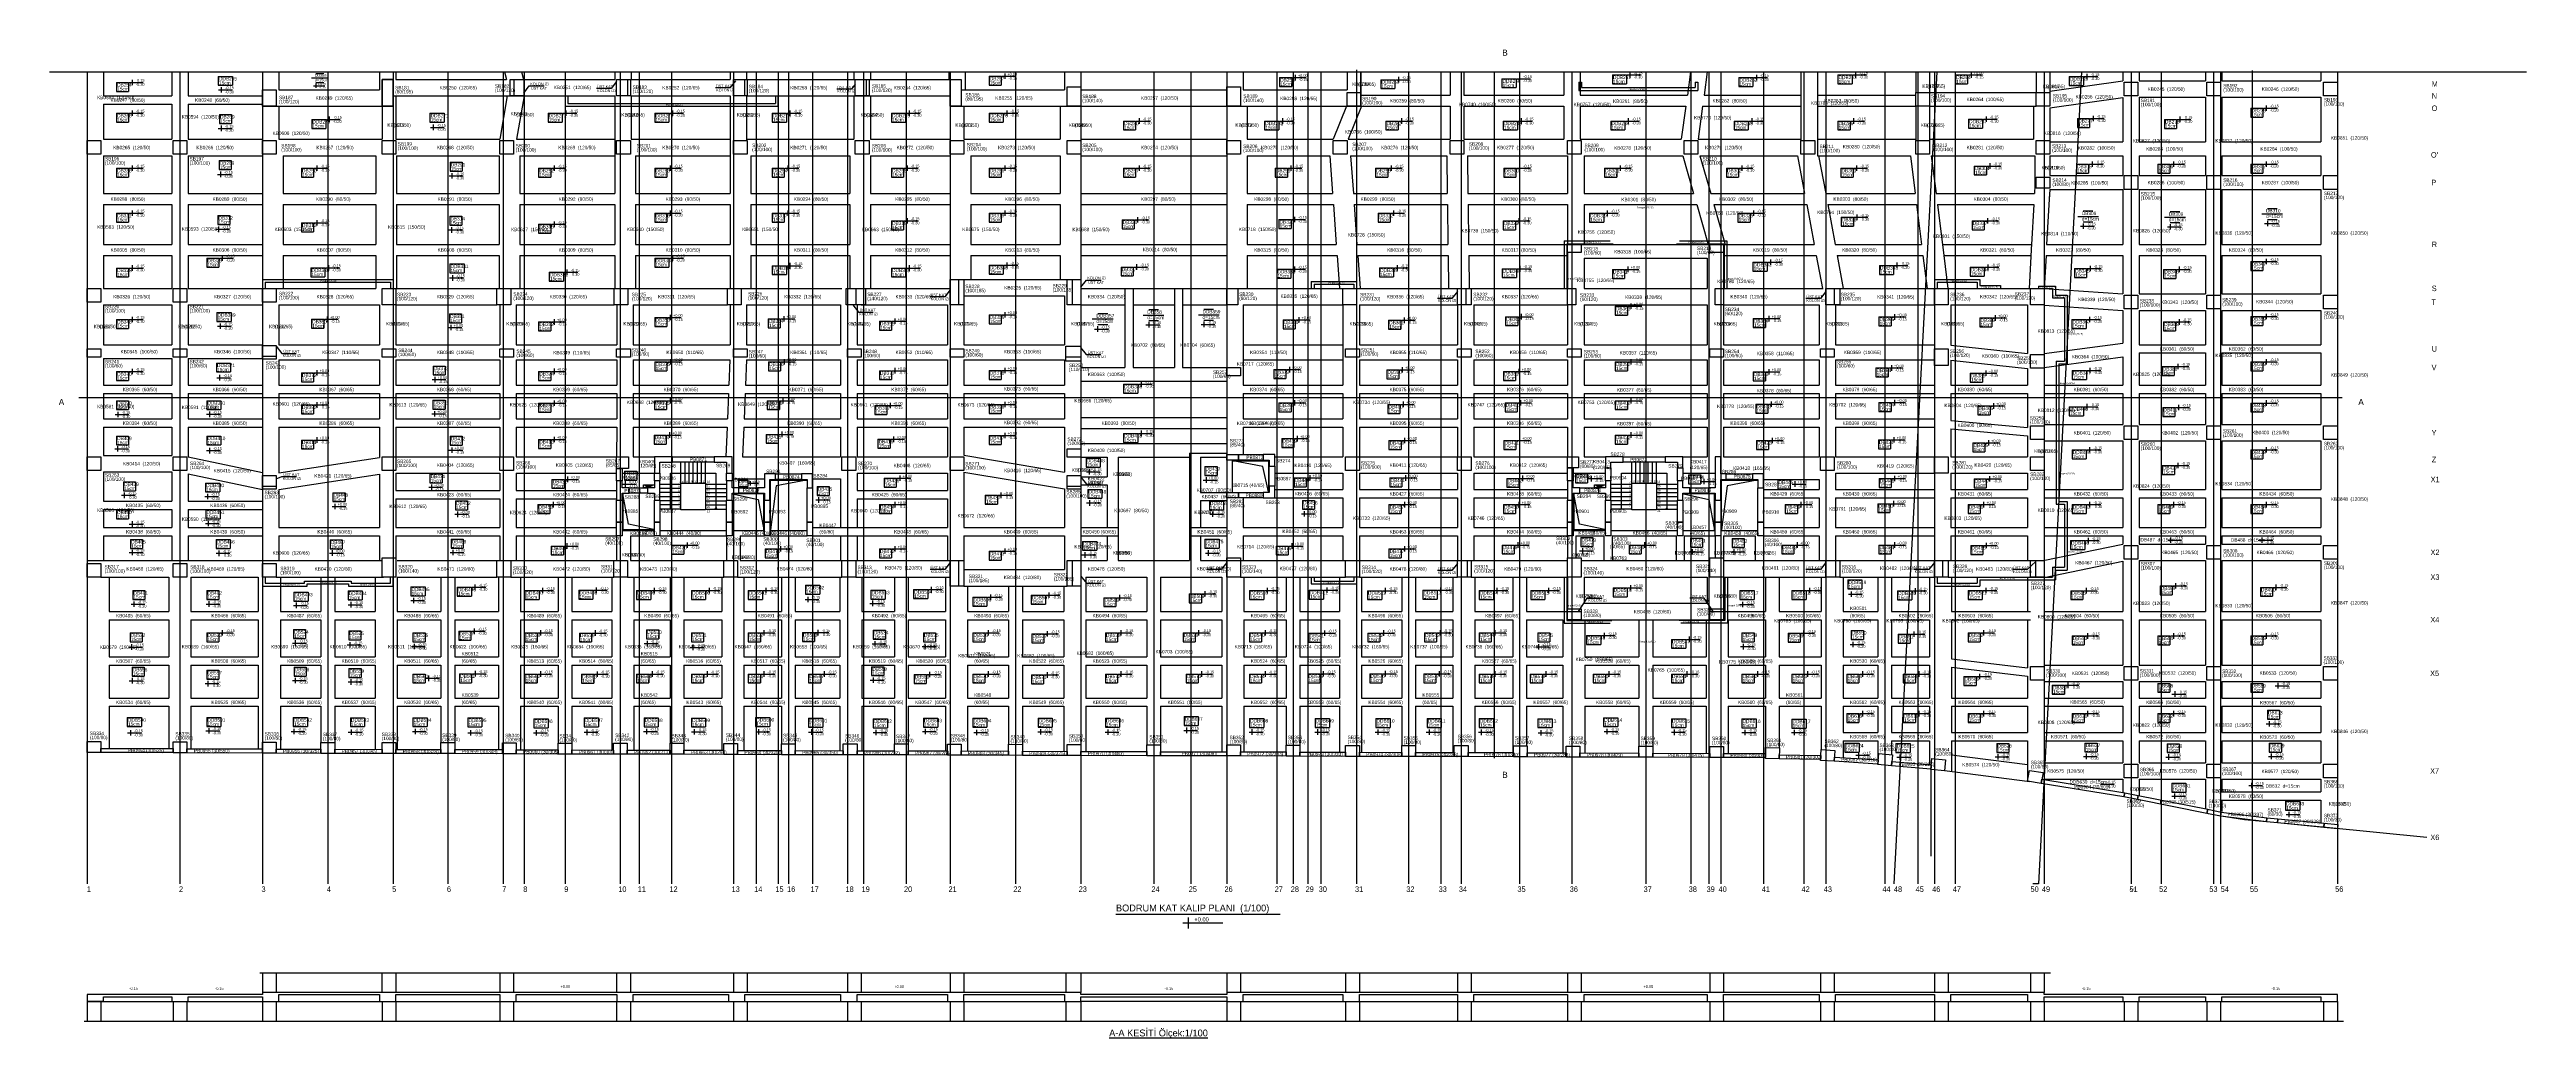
# Model space of a CAD drawing. Header units: millimetres. Extents: x -625658 to -607650, y -74589 to -67396.
import ezdxf

# ---------------------------------------------------------------- set-up
doc = ezdxf.new("R2010")
doc.units = ezdxf.units.MM
for name, color, linetype in [('DETAIL2', 7, 'Continuous'), ('DETAIL3', 7, 'Continuous'), ('DETAIL4', 7, 'Continuous'), ('KM Aks', 7, 'Continuous'), ('KM Döşeme Markası', 7, 'Continuous'), ('KM Döşeme Şaft', 7, 'Continuous'), ('KM Düşük Döşeme Tarama', 7, 'Continuous'), ('KM Dış Ölçü 100', 7, 'Continuous'), ('KM Kesik', 7, 'Continuous'), ('KM Kesit', 7, 'Continuous'), ('KM Kesit görünüş', 7, 'Continuous'), ('KM Kesit Simge', 7, 'Continuous'), ('KM Kesit Yazı', 7, 'Continuous'), ('KM Kiriş', 7, 'Continuous'), ('KM Kiriş Markası', 7, 'Continuous'), ('KM Kolon', 7, 'Continuous'), ('KM Kolon Markası', 7, 'Continuous'), ('KM Kot kesit', 7, 'Continuous'), ('KM Perde', 7, 'Continuous'), ('KM Perde Markası', 7, 'Continuous'), ('LGP-SLAB2', 7, 'Continuous'), ('REBAR_DET2', 7, 'Continuous'), ('REBAR_DET3', 7, 'Continuous'), ('SECTION3', 7, 'Continuous'), ('VM Aks Markası', 7, 'Continuous'), ('VM Kiriş', 7, 'Continuous'), ('VM Kolon İzi', 7, 'Continuous'), ('VM Merdiven', 7, 'Continuous'), ('VM Merdiven Yazı', 7, 'Continuous'), ('VM Parapet', 7, 'Continuous'), ('VM Parapet Marka', 7, 'Continuous')]:
    doc.layers.add(name, color=color, linetype=linetype)

msp = doc.modelspace()

# ---------------------------------------------------------------- linework, layer by layer
at = {"layer": 'DETAIL2'}
for p, q in [((-617419, -73748), (-617129, -73748)), ((-617379, -73708), (-617379, -73788))]:
    msp.add_line(p, q, dxfattribs=at)
at = {"layer": 'DETAIL4'}
msp.add_line((-617905, -73685), (-616710, -73685), dxfattribs=at)
at = {"layer": 'KM Aks'}
for p, q in [((-625385, -67558), (-625385, -73463)), ((-624710, -67558), (-624710, -73463)), ((-624110, -67558), (-624110, -73463)), ((-623635, -67558), (-623635, -73463)), ((-623160, -67558), (-623160, -73463)), ((-622762, -67558), (-622762, -73463)), ((-622360, -67558), (-622360, -73463)), ((-622208, -67558), (-622208, -73463)), ((-621910, -67558), (-621910, -73463)), ((-621509, -67558), (-621509, -73463)), ((-621372, -67558), (-621372, -73463)), ((-621136, -67558), (-621136, -73463)), ((-620685, -67558), (-620685, -73463)), ((-620520, -67558), (-620520, -73463)), ((-620360, -67558), (-620360, -73463)), ((-620286, -67558), (-620286, -73463)), ((-620111, -67558), (-620111, -73463)), ((-619857, -67558), (-619857, -73463)), ((-619740, -67558), (-619740, -73463)), ((-619430, -67558), (-619430, -73463)), ((-619110, -67558), (-619110, -73463)), ((-618635, -67558), (-618635, -73463)), ((-618160, -67558), (-618160, -73463)), ((-617630, -67558), (-617630, -73463)), ((-617360, -67558), (-617360, -73463)), ((-617100, -67558), (-617100, -73463)), ((-616735, -67558), (-616735, -73463)), ((-616617, -67558), (-616617, -73463)), ((-616510, -67558), (-616510, -73463)), ((-616415, -67558), (-616415, -73463)), ((-616155, -67544), (-616155, -73463)), ((-615777, -67558), (-615777, -73463)), ((-615542, -67558), (-615542, -73463)), ((-615395, -67558), (-615395, -73463)), ((-614970, -67558), (-614970, -73463)), ((-614590, -67558), (-614590, -73463)), ((-614053, -67558), (-614053, -73463)), ((-613725, -67558), (-613725, -73463)), ((-613595, -67558), (-613595, -73463)), ((-613508, -67558), (-613508, -73463)), ((-613198, -67558), (-613198, -73463)), ((-612905, -67558), (-612905, -73463)), ((-612743, -67558), (-612743, -73463)), ((-612316, -67558), (-612316, -73463)), ((-611937, -67558), (-612249, -73463)), ((-612075, -67558), (-612075, -73463)), ((-611955, -67558), (-611955, -73463)), ((-611805, -67558), (-611805, -73463)), ((-610886, -67558), (-611198, -73463)), ((-611157, -67558), (-611157, -73463)), ((-610525, -67558), (-610525, -73463)), ((-610305, -67558), (-610305, -73463)), ((-609925, -67558), (-609925, -73463)), ((-609875, -67558), (-609875, -73463)), ((-609645, -67549), (-609645, -73463)), ((-609025, -67558), (-609025, -73463)), ((-611198, -73463), (-611240, -73463))]:
    msp.add_line(p, q, dxfattribs=at)
msp.add_lwpolyline([(-608374, -73126), (-609107, -73055), (-609461, -73021), (-609540, -73013), (-609701, -72998), (-609885, -72969), (-609885, -72969), (-609964, -72954), (-609964, -72954)], dxfattribs=at)
at = {"layer": 'KM Döşeme Şaft'}
for p, q in [((-621340, -70563), (-621260, -70583)), ((-621260, -70563), (-621340, -70583)), ((-614427, -70563), (-614347, -70583)), ((-614347, -70563), (-614427, -70583))]:
    msp.add_line(p, q, dxfattribs=at)
for points in [[(-616795, -70614), (-616836, -70428), (-617055, -70387), (-616795, -70387)], [(-620155, -70528), (-620375, -70569), (-620416, -70890), (-620416, -70528)], [(-613243, -70528), (-613462, -70569), (-613503, -70889), (-613503, -70528)], [(-621264, -70888), (-621449, -70847), (-621490, -70627), (-621490, -70888)], [(-620692, -70628), (-620507, -70669), (-620466, -70889), (-620466, -70628)], [(-614350, -70888), (-614536, -70847), (-614577, -70627), (-614577, -70888)], [(-613778, -70628), (-613594, -70669), (-613553, -70891), (-613553, -70628)]]:
    msp.add_lwpolyline(points, close=True, dxfattribs=at)
at = {"layer": 'KM Düşük Döşeme Tarama'}
for points in [[(-624110, -67808), (-623160, -67808), (-623160, -67733), (-621910, -67733), (-621910, -67808), (-620360, -67808), (-620360, -67733), (-619110, -67733), (-619110, -67808), (-616125, -67808), (-616125, -67558)], [(-624110, -67558), (-624110, -67808)]]:
    msp.add_lwpolyline(points, dxfattribs=at)
at = {"layer": 'KM Dış Ölçü 100'}
msp.add_line((-611980, -72632), (-611980, -73263), dxfattribs=at)
at = {"layer": 'KM Kesik'}
for p, q in [((-625658, -67558), (-607650, -67558)), ((-624130, -74111), (-611110, -74111)), ((-625405, -74463), (-608981, -74463))]:
    msp.add_line(p, q, dxfattribs=at)
at = {"layer": 'KM Kesit'}
msp.add_lwpolyline([(-625265, -74320), (-625385, -74320), (-625265, -74320), (-625265, -74285), (-624770, -74285), (-624770, -74320), (-624650, -74320), (-624650, -74285), (-624110, -74285), (-624110, -74320), (-623990, -74320), (-623990, -74270), (-623260, -74270), (-623260, -74320), (-623140, -74320), (-623140, -74270), (-622385, -74270), (-622385, -74320), (-622265, -74320), (-622265, -74270), (-621534, -74270), (-621534, -74320), (-621414, -74320), (-621414, -74270), (-620722, -74270), (-620722, -74320), (-620602, -74320), (-620602, -74270), (-619907, -74270), (-619907, -74320), (-619787, -74320), (-619787, -74270), (-619130, -74270), (-619130, -74320), (-619010, -74320), (-619010, -74270), (-618280, -74270), (-618280, -74320), (-618160, -74320), (-618160, -74285), (-617100, -74285), (-617100, -74320), (-616980, -74320), (-616980, -74270), (-616255, -74270), (-616255, -74320), (-616135, -74320), (-616135, -74270), (-615422, -74270), (-615422, -74320), (-615302, -74320), (-615302, -74270), (-614622, -74270), (-614622, -74320), (-614502, -74320), (-614502, -74270), (-613608, -74270), (-613608, -74320), (-613488, -74320), (-613488, -74270), (-612793, -74270), (-612793, -74320), (-612673, -74320), (-612673, -74269), (-611955, -74269), (-611955, -74320), (-611835, -74320), (-611835, -74270), (-611277, -74270), (-611277, -74320), (-611157, -74320), (-611157, -74285), (-610585, -74285), (-610585, -74320), (-610465, -74320), (-610465, -74285), (-609985, -74285), (-609985, -74320), (-609865, -74320), (-609865, -74285), (-609145, -74285), (-609145, -74320), (-609025, -74320), (-609025, -74270), (-609145, -74270), (-609865, -74270), (-609985, -74270), (-610465, -74270), (-610585, -74270), (-611157, -74270), (-611157, -74255), (-611277, -74255), (-611835, -74255), (-611955, -74255), (-612673, -74255), (-612793, -74255), (-613488, -74255), (-613608, -74255), (-614502, -74255), (-614622, -74255), (-615302, -74255), (-615422, -74255), (-616135, -74255), (-616255, -74255), (-616980, -74255), (-617100, -74255), (-617100, -74270), (-618160, -74270), (-618160, -74255), (-619010, -74255), (-619130, -74255), (-619787, -74255), (-619907, -74255), (-624110, -74255), (-624110, -74270), (-625385, -74270), (-625385, -74320)], dxfattribs=at)
at = {"layer": 'KM Kesit görünüş'}
for p, q in [((-624110, -74111), (-624110, -74255)), ((-624010, -74111), (-624010, -74255)), ((-623241, -74111), (-623241, -74255)), ((-623141, -74111), (-623141, -74255)), ((-622385, -74111), (-622385, -74255)), ((-622285, -74111), (-622285, -74255)), ((-621535, -74111), (-621535, -74255)), ((-621435, -74111), (-621435, -74255)), ((-620685, -74111), (-620685, -74255)), ((-620585, -74111), (-620585, -74255)), ((-619857, -74111), (-619857, -74255)), ((-619757, -74111), (-619757, -74255)), ((-619110, -74111), (-619110, -74255)), ((-619010, -74111), (-619010, -74255)), ((-618270, -74111), (-618270, -74255)), ((-618160, -74111), (-618160, -74255)), ((-617100, -74111), (-617100, -74255)), ((-617000, -74111), (-617000, -74255)), ((-616235, -74111), (-616235, -74255)), ((-616135, -74111), (-616135, -74255)), ((-615422, -74111), (-615422, -74255)), ((-615322, -74111), (-615322, -74255)), ((-614622, -74111), (-614622, -74255)), ((-614522, -74111), (-614522, -74255)), ((-613588, -74111), (-613588, -74255)), ((-613488, -74111), (-613488, -74255)), ((-612783, -74111), (-612783, -74255)), ((-612683, -74111), (-612683, -74255)), ((-611955, -74111), (-611955, -74255)), ((-611855, -74111), (-611855, -74255)), ((-611257, -74111), (-611257, -74255)), ((-611157, -74111), (-611157, -74255)), ((-625385, -74320), (-625385, -74463)), ((-625285, -74320), (-625285, -74463)), ((-625265, -74320), (-624770, -74320)), ((-624760, -74320), (-624760, -74463)), ((-624660, -74320), (-624660, -74463)), ((-624650, -74320), (-624110, -74320)), ((-624110, -74320), (-624110, -74463)), ((-624010, -74320), (-624010, -74463)), ((-623990, -74320), (-623260, -74320)), ((-623240, -74320), (-623240, -74463)), ((-623140, -74320), (-622385, -74320)), ((-623140, -74320), (-623140, -74463)), ((-622385, -74320), (-622385, -74463)), ((-622285, -74320), (-622285, -74463)), ((-622265, -74320), (-621534, -74320)), ((-621535, -74320), (-621535, -74463)), ((-621435, -74320), (-621435, -74463)), ((-621414, -74320), (-620722, -74320)), ((-620685, -74320), (-620685, -74463)), ((-620602, -74320), (-619907, -74320)), ((-620585, -74320), (-620585, -74463)), ((-619857, -74320), (-619857, -74463)), ((-619787, -74320), (-619130, -74320)), ((-619757, -74320), (-619757, -74463)), ((-619110, -74320), (-619110, -74463)), ((-619010, -74320), (-618280, -74320)), ((-619010, -74320), (-619010, -74463)), ((-618270, -74320), (-618270, -74463)), ((-617100, -74320), (-618160, -74320)), ((-618160, -74320), (-618160, -74463)), ((-617100, -74320), (-617100, -74463)), ((-617000, -74320), (-617000, -74463)), ((-616980, -74320), (-616255, -74320)), ((-616235, -74320), (-616235, -74463)), ((-616135, -74320), (-615422, -74320)), ((-616135, -74320), (-616135, -74463)), ((-615422, -74320), (-615422, -74463)), ((-615322, -74320), (-615322, -74463)), ((-615302, -74320), (-614622, -74320)), ((-614622, -74320), (-614622, -74463)), ((-614522, -74320), (-614522, -74463)), ((-614502, -74320), (-613608, -74320)), ((-613588, -74320), (-613588, -74463)), ((-613488, -74320), (-612793, -74320)), ((-613488, -74320), (-613488, -74463)), ((-612783, -74320), (-612783, -74463)), ((-612683, -74320), (-612683, -74463)), ((-612673, -74320), (-611955, -74320)), ((-611955, -74320), (-611955, -74463)), ((-611855, -74320), (-611855, -74463)), ((-611835, -74320), (-611277, -74320)), ((-611257, -74320), (-611257, -74463)), ((-611157, -74320), (-610585, -74320)), ((-611157, -74320), (-611157, -74463)), ((-610575, -74320), (-610575, -74463)), ((-610475, -74320), (-610475, -74463)), ((-610465, -74320), (-609985, -74320)), ((-609975, -74320), (-609975, -74463)), ((-609875, -74320), (-609875, -74463)), ((-609865, -74320), (-609145, -74320)), ((-609125, -74320), (-609125, -74463)), ((-609025, -74320), (-609025, -74463))]:
    msp.add_line(p, q, dxfattribs=at)
at = {"layer": 'KM Kesit Simge'}
for p, q in [((-615153, -72549), (-615153, -67558)), ((-625446, -69926), (-608991, -69926))]:
    msp.add_line(p, q, dxfattribs=at)
at = {"layer": 'KM Kiriş'}
for p, q in [((-625385, -67558), (-625385, -67733)), ((-625265, -67558), (-625265, -67733)), ((-624770, -67558), (-624770, -67733)), ((-624650, -67558), (-624650, -67733)), ((-624110, -67558), (-624110, -67688)), ((-623990, -67558), (-623990, -67688)), ((-623990, -67688), (-623260, -67688)), ((-623260, -67558), (-623260, -67688)), ((-623140, -67558), (-623140, -67613)), ((-623140, -67613), (-622336, -67613)), ((-622351, -67558), (-622336, -67613)), ((-622227, -67558), (-622212, -67613)), ((-622210, -67613), (-621549, -67613)), ((-621549, -67558), (-621549, -67613)), ((-621429, -67558), (-621429, -67613)), ((-621429, -67613), (-620710, -67613)), ((-620710, -67558), (-620710, -67613)), ((-620590, -67558), (-620590, -67613)), ((-620585, -67613), (-619800, -67613)), ((-619810, -67558), (-619810, -67613)), ((-619700, -67613), (-619110, -67613)), ((-619690, -67558), (-619690, -67613)), ((-619120, -67558), (-619120, -67613)), ((-619030, -67688), (-618280, -67688)), ((-619000, -67558), (-619000, -67688)), ((-618280, -67558), (-618280, -67688)), ((-618160, -67558), (-618160, -67668)), ((-618160, -67688), (-617100, -67688)), ((-617100, -67558), (-617100, -67668)), ((-616980, -67558), (-616980, -67688)), ((-616980, -67688), (-616225, -67688)), ((-616225, -67558), (-616225, -67688)), ((-616125, -67558), (-616125, -67708)), ((-615475, -67558), (-615475, -67728)), ((-615375, -67558), (-615375, -67728)), ((-614650, -67558), (-614650, -67728)), ((-614530, -67558), (-614530, -67728)), ((-613727, -67558), (-613750, -67728)), ((-613606, -67558), (-613629, -67728)), ((-612925, -67558), (-612925, -67808)), ((-612805, -67558), (-612805, -67808)), ((-612090, -67558), (-612090, -67708)), ((-611990, -67558), (-611990, -67708)), ((-611215, -67558), (-611215, -67708)), ((-611115, -67558), (-611115, -67708)), ((-611115, -67698), (-610585, -67624)), ((-610585, -67558), (-610585, -67624)), ((-610465, -67558), (-610465, -67623)), ((-610465, -67623), (-609985, -67623)), ((-609985, -67558), (-609985, -67623)), ((-609865, -67558), (-609865, -67623)), ((-609865, -67623), (-609145, -67623)), ((-609145, -67558), (-609145, -67623)), ((-609025, -67558), (-609025, -67633)), ((-625385, -67733), (-625385, -68058)), ((-625265, -67733), (-624770, -67733)), ((-625265, -67793), (-624770, -67793)), ((-625265, -67793), (-625265, -68048)), ((-624770, -67793), (-624770, -68048)), ((-624650, -67733), (-624110, -67733)), ((-624650, -67793), (-624110, -67793)), ((-624650, -67793), (-624650, -68048)), ((-624110, -67808), (-624110, -68048)), ((-624010, -67808), (-623240, -67808)), ((-623990, -67808), (-623990, -68048)), ((-623240, -67808), (-623240, -68048)), ((-623160, -67733), (-622310, -67733)), ((-623140, -67733), (-623140, -68048)), ((-622330, -67733), (-622385, -68048)), ((-622208, -67733), (-622263, -68048)), ((-622210, -67733), (-621549, -67733)), ((-621549, -67733), (-621549, -68168)), ((-621429, -67733), (-620710, -67733)), ((-621429, -67733), (-621429, -68048)), ((-620710, -67733), (-620710, -68168)), ((-620590, -67733), (-620590, -68058)), ((-620585, -67733), (-619800, -67733)), ((-619810, -67733), (-619810, -68048)), ((-619700, -67733), (-619110, -67733)), ((-619690, -67733), (-619690, -68048)), ((-619110, -67808), (-619110, -68048)), ((-619030, -67808), (-618260, -67808)), ((-619010, -67808), (-619010, -68048)), ((-618310, -67808), (-618310, -68048)), ((-618160, -67808), (-617100, -67808)), ((-618160, -67808), (-618160, -68048)), ((-617100, -67808), (-617100, -68048)), ((-617000, -67808), (-616225, -67808)), ((-616950, -67808), (-616950, -68048)), ((-616229, -67808), (-616325, -68048)), ((-616121, -67808), (-616217, -68048)), ((-616125, -67728), (-615475, -67728)), ((-616121, -67808), (-615475, -67808)), ((-615475, -67808), (-615475, -68048)), ((-615375, -67728), (-614650, -67728)), ((-615375, -67808), (-614650, -67808)), ((-615375, -67808), (-615375, -68048)), ((-614650, -67808), (-614650, -68048)), ((-614530, -67728), (-613750, -67728)), ((-614530, -67808), (-613761, -67808)), ((-614530, -67808), (-614530, -68048)), ((-613761, -67808), (-613795, -68048)), ((-613640, -67808), (-613673, -68048)), ((-613640, -67808), (-612925, -67808)), ((-613629, -67728), (-612925, -67728)), ((-612925, -67808), (-612925, -68058)), ((-612805, -67728), (-612090, -67728)), ((-612805, -67808), (-612090, -67808)), ((-612805, -67808), (-612805, -68168)), ((-612090, -67808), (-612090, -68058)), ((-611990, -67708), (-611215, -67708)), ((-611990, -67808), (-611215, -67808)), ((-611990, -67808), (-611990, -68058)), ((-611235, -67808), (-611235, -68048)), ((-611115, -67819), (-610585, -67745)), ((-611115, -67819), (-611115, -68058)), ((-610585, -67745), (-610585, -68068)), ((-610465, -67743), (-609985, -67743)), ((-610465, -67743), (-610465, -68068)), ((-609985, -67743), (-609985, -68068)), ((-609865, -67743), (-609145, -67743)), ((-609865, -67743), (-609865, -68068)), ((-609145, -67743), (-609145, -68068)), ((-609025, -67733), (-609025, -68168)), ((-625265, -68048), (-624770, -68048)), ((-624650, -68048), (-624110, -68048)), ((-623990, -68048), (-623240, -68048)), ((-623140, -68048), (-622385, -68048)), ((-622263, -68048), (-621549, -68048)), ((-621429, -68048), (-620710, -68048)), ((-620590, -68048), (-619810, -68048)), ((-619690, -68048), (-619110, -68048)), ((-619010, -68048), (-618310, -68048)), ((-618160, -68048), (-617100, -68048)), ((-616950, -68048), (-616325, -68048)), ((-616217, -68048), (-615475, -68048)), ((-615375, -68048), (-614650, -68048)), ((-614530, -68048), (-613795, -68048)), ((-613673, -68048), (-612925, -68048)), ((-612805, -68048), (-612090, -68048)), ((-611990, -68048), (-611235, -68048)), ((-625385, -68158), (-625385, -68523)), ((-625265, -68168), (-624770, -68168)), ((-625265, -68168), (-625265, -68443)), ((-624770, -68168), (-624770, -68443)), ((-624650, -68168), (-624110, -68168)), ((-624650, -68168), (-624650, -68443)), ((-624110, -68168), (-624110, -68443)), ((-623960, -68168), (-623285, -68168)), ((-623960, -68168), (-623960, -68443)), ((-623285, -68168), (-623285, -68443)), ((-623135, -68168), (-622390, -68168)), ((-623135, -68168), (-623135, -68443)), ((-622390, -68168), (-622390, -68443)), ((-622240, -68168), (-621549, -68168)), ((-622240, -68168), (-622240, -68443)), ((-621549, -68168), (-621549, -68443)), ((-621399, -68168), (-620710, -68168)), ((-621399, -68168), (-621399, -68443)), ((-620710, -68168), (-620710, -68443)), ((-620560, -68168), (-619840, -68168)), ((-620560, -68168), (-620560, -68443)), ((-619840, -68168), (-619840, -68443)), ((-619690, -68168), (-619110, -68168)), ((-619690, -68168), (-619690, -68443)), ((-619110, -68168), (-619110, -68443)), ((-618960, -68168), (-618310, -68168)), ((-618960, -68168), (-618960, -68443)), ((-618310, -68168), (-618310, -68443)), ((-618160, -68168), (-617100, -68168)), ((-618160, -68168), (-618160, -68443)), ((-617100, -68168), (-617100, -68443)), ((-616950, -68168), (-616349, -68168)), ((-616950, -68168), (-616950, -68443)), ((-616349, -68168), (-616330, -68443)), ((-616199, -68168), (-615500, -68168)), ((-616199, -68168), (-616179, -68443)), ((-615500, -68168), (-615496, -68443)), ((-615350, -68168), (-614622, -68168)), ((-615350, -68168), (-615346, -68443)), ((-614622, -68168), (-614622, -68443)), ((-614502, -68168), (-613784, -68168)), ((-614502, -68168), (-614502, -68443)), ((-613784, -68168), (-613706, -68443)), ((-613660, -68168), (-612949, -68168)), ((-613660, -68168), (-613581, -68443)), ((-612949, -68168), (-612898, -68443)), ((-612805, -68168), (-612129, -68168)), ((-612797, -68168), (-612745, -68443)), ((-612129, -68168), (-612095, -68443)), ((-611978, -68168), (-611225, -68168)), ((-611978, -68168), (-611943, -68443)), ((-611225, -68168), (-611225, -68385)), ((-611115, -68068), (-610585, -68068)), ((-611115, -68168), (-610585, -68168)), ((-611115, -68168), (-611115, -68313)), ((-610585, -68168), (-610585, -68313)), ((-610465, -68068), (-609985, -68068)), ((-610465, -68168), (-609985, -68168)), ((-610465, -68168), (-610465, -68313)), ((-609985, -68168), (-609985, -68313)), ((-609865, -68068), (-609145, -68068)), ((-609865, -68168), (-609145, -68168)), ((-609865, -68168), (-609865, -68313)), ((-609145, -68168), (-609145, -68313)), ((-609025, -68068), (-609025, -68313)), ((-611225, -68385), (-611228, -68443)), ((-611116, -68413), (-611122, -68523)), ((-611116, -68413), (-610585, -68413)), ((-611115, -68313), (-610585, -68313)), ((-610585, -68413), (-610585, -68813)), ((-610465, -68313), (-609985, -68313)), ((-610465, -68413), (-609985, -68413)), ((-610465, -68413), (-610465, -68813)), ((-609985, -68413), (-609985, -68813)), ((-609865, -68313), (-609145, -68313)), ((-609865, -68413), (-609145, -68413)), ((-609865, -68413), (-609865, -68813)), ((-609145, -68413), (-609145, -68813)), ((-609025, -68413), (-609025, -68813)), ((-625385, -68443), (-625385, -68813)), ((-625265, -68443), (-624770, -68443)), ((-625265, -68523), (-624770, -68523)), ((-625265, -68523), (-625265, -68813)), ((-624770, -68523), (-624770, -68813)), ((-624650, -68443), (-624110, -68443)), ((-624650, -68523), (-624110, -68523)), ((-624650, -68523), (-624650, -68813)), ((-624110, -68523), (-624110, -68813)), ((-623960, -68443), (-623285, -68443)), ((-623960, -68523), (-623285, -68523)), ((-623960, -68523), (-623960, -68813)), ((-623285, -68523), (-623285, -68813)), ((-623135, -68443), (-622390, -68443)), ((-623135, -68523), (-622390, -68523)), ((-623135, -68523), (-623135, -68813)), ((-622390, -68523), (-622390, -68813)), ((-622240, -68443), (-621549, -68443)), ((-622240, -68523), (-621549, -68523)), ((-622240, -68523), (-622240, -68813)), ((-621549, -68523), (-621549, -68813)), ((-621399, -68443), (-620710, -68443)), ((-621399, -68523), (-620710, -68523)), ((-621399, -68523), (-621399, -68813)), ((-620710, -68523), (-620710, -68813)), ((-620560, -68443), (-619840, -68443)), ((-620560, -68523), (-619840, -68523)), ((-620560, -68523), (-620560, -68813)), ((-619840, -68523), (-619840, -68813)), ((-619690, -68443), (-619110, -68443)), ((-619690, -68523), (-619110, -68523)), ((-619690, -68523), (-619690, -68813)), ((-619110, -68523), (-619110, -68813)), ((-618960, -68443), (-618310, -68443)), ((-618960, -68523), (-618310, -68523)), ((-618960, -68523), (-618960, -68813)), ((-618310, -68523), (-618310, -68813)), ((-618160, -68443), (-617100, -68443)), ((-618160, -68523), (-617100, -68523)), ((-618160, -68523), (-618160, -68813)), ((-617100, -68523), (-617100, -68813)), ((-616950, -68443), (-616330, -68443)), ((-616950, -68523), (-616324, -68523)), ((-616950, -68523), (-616950, -68813)), ((-616324, -68523), (-616303, -68813)), ((-616179, -68443), (-615496, -68443)), ((-616173, -68523), (-615495, -68523)), ((-616173, -68523), (-616153, -68813)), ((-615495, -68523), (-615491, -68813)), ((-615346, -68443), (-614622, -68443)), ((-615345, -68523), (-614622, -68523)), ((-615345, -68523), (-615341, -68813)), ((-614622, -68523), (-614622, -68813)), ((-614502, -68443), (-613706, -68443)), ((-614502, -68523), (-613683, -68523)), ((-614502, -68523), (-614502, -68813)), ((-613683, -68523), (-613600, -68813)), ((-613581, -68443), (-612898, -68443)), ((-613558, -68523), (-612883, -68523)), ((-613558, -68523), (-613475, -68813)), ((-612883, -68523), (-612829, -68813)), ((-612745, -68443), (-612095, -68443)), ((-612730, -68523), (-612085, -68523)), ((-612730, -68523), (-612676, -68813)), ((-612085, -68523), (-612048, -68813)), ((-611943, -68443), (-611228, -68443)), ((-611933, -68523), (-611233, -68523)), ((-611933, -68523), (-611887, -68893)), ((-611233, -68523), (-611249, -68813)), ((-611118, -68443), (-611139, -68813)), ((-625385, -68813), (-625385, -69133)), ((-625265, -68813), (-624770, -68813)), ((-625265, -68893), (-624770, -68893)), ((-625265, -68893), (-625265, -69133)), ((-624770, -68893), (-624770, -69133)), ((-624650, -68813), (-624110, -68813)), ((-624650, -68893), (-624110, -68893)), ((-624650, -68893), (-624650, -69133)), ((-624110, -68893), (-624110, -69133)), ((-623960, -68813), (-623285, -68813)), ((-623960, -68893), (-623285, -68893)), ((-623960, -68893), (-623960, -69133)), ((-623285, -68893), (-623285, -69133)), ((-623135, -68813), (-622390, -68813)), ((-623135, -68893), (-622390, -68893)), ((-623135, -68893), (-623135, -69133)), ((-622390, -68893), (-622390, -69133)), ((-622240, -68813), (-621549, -68813)), ((-622240, -68893), (-621549, -68893)), ((-622240, -68893), (-622240, -69133)), ((-621549, -68893), (-621549, -69133)), ((-621399, -68813), (-620710, -68813)), ((-621399, -68893), (-620710, -68893)), ((-621399, -68893), (-621399, -69133)), ((-620710, -68893), (-620710, -69133)), ((-620560, -68813), (-619840, -68813)), ((-620560, -68893), (-619840, -68893)), ((-620560, -68893), (-620560, -69133)), ((-619840, -68893), (-619840, -69133)), ((-619690, -68813), (-619110, -68813)), ((-619690, -68893), (-619110, -68893)), ((-619690, -68893), (-619690, -69133)), ((-619110, -68893), (-619110, -69068)), ((-618960, -68813), (-618310, -68813)), ((-618960, -68893), (-618310, -68893)), ((-618960, -68893), (-618960, -69068)), ((-618310, -68893), (-618310, -69068)), ((-618160, -68813), (-617100, -68813)), ((-618160, -68893), (-617100, -68893)), ((-618160, -68893), (-618160, -69068)), ((-617100, -68893), (-617100, -69133)), ((-616950, -68813), (-616303, -68813)), ((-616950, -68893), (-616297, -68893)), ((-616950, -68893), (-616950, -69133)), ((-616297, -68893), (-616280, -69133)), ((-616153, -68813), (-615491, -68813)), ((-616147, -68893), (-615490, -68893)), ((-616147, -68893), (-616130, -69133)), ((-615490, -68893), (-615487, -69133)), ((-615341, -68813), (-614622, -68813)), ((-615340, -68893), (-614622, -68893)), ((-615340, -68893), (-615337, -69133)), ((-614622, -68873), (-614622, -69133)), ((-614522, -68813), (-613588, -68813)), ((-614502, -68913), (-613608, -68913)), ((-614502, -68913), (-614502, -69133)), ((-613608, -68913), (-613608, -69133)), ((-613488, -68873), (-613488, -69133)), ((-613488, -68893), (-612814, -68893)), ((-613475, -68813), (-612829, -68813)), ((-612814, -68893), (-612769, -69133)), ((-612676, -68813), (-612048, -68813)), ((-612661, -68893), (-612038, -68893)), ((-612661, -68893), (-612617, -69133)), ((-612038, -68893), (-612008, -69133)), ((-611897, -68813), (-611249, -68813)), ((-611887, -68893), (-611253, -68893)), ((-611887, -68893), (-611857, -69133)), ((-611249, -68807), (-611267, -69133)), ((-611143, -68893), (-611157, -69133)), ((-611143, -68893), (-610585, -68893)), ((-611139, -68813), (-610585, -68813)), ((-610585, -68893), (-610585, -69172)), ((-610465, -68813), (-609985, -68813)), ((-610465, -68893), (-609985, -68893)), ((-610465, -68893), (-610465, -69173)), ((-609985, -68893), (-609985, -69173)), ((-609865, -68813), (-609145, -68813)), ((-609865, -68893), (-609145, -68893)), ((-609865, -68893), (-609865, -69173)), ((-609145, -68893), (-609145, -69173)), ((-609025, -68813), (-609025, -69183)), ((-625265, -69133), (-624770, -69133)), ((-624650, -69133), (-624110, -69133)), ((-624010, -69133), (-623285, -69133)), ((-623160, -69133), (-622405, -69133)), ((-622335, -69133), (-621554, -69133)), ((-621454, -69133), (-620730, -69133)), ((-620630, -69133), (-619897, -69133)), ((-619757, -69133), (-619110, -69133)), ((-619010, -69068), (-618260, -69068)), ((-618160, -69133), (-617780, -69133)), ((-617840, -69133), (-617420, -69133)), ((-617840, -69133), (-617840, -69708)), ((-617780, -69133), (-617780, -69708)), ((-617480, -69133), (-617100, -69133)), ((-617480, -69133), (-617480, -69708)), ((-617420, -69133), (-617420, -69708)), ((-617020, -69133), (-616255, -69133)), ((-616155, -69133), (-615422, -69133)), ((-615342, -69133), (-614622, -69133)), ((-614502, -69133), (-613608, -69133)), ((-613488, -69133), (-612763, -69133)), ((-612663, -69133), (-611955, -69133)), ((-611855, -69133), (-611257, -69133)), ((-611157, -69133), (-610585, -69172)), ((-625385, -69233), (-625385, -69573)), ((-625265, -69253), (-624770, -69253)), ((-625265, -69253), (-625265, -69543)), ((-624770, -69253), (-624770, -69543)), ((-624650, -69253), (-624110, -69253)), ((-624650, -69253), (-624650, -69543)), ((-624110, -69233), (-624110, -69533)), ((-623990, -69253), (-623260, -69253)), ((-623990, -69253), (-623990, -69543)), ((-623260, -69253), (-623260, -69543)), ((-623140, -69253), (-622405, -69253)), ((-623140, -69253), (-623140, -69543)), ((-622385, -69253), (-622385, -69543)), ((-622265, -69253), (-621554, -69253)), ((-622265, -69253), (-622265, -69543)), ((-621534, -69253), (-621534, -69543)), ((-621414, -69253), (-620730, -69253)), ((-621414, -69253), (-621414, -69543)), ((-620710, -69253), (-620710, -69543)), ((-620590, -69253), (-619907, -69253)), ((-620590, -69253), (-620590, -69543)), ((-619907, -69253), (-619907, -69543)), ((-619787, -69253), (-619787, -69543)), ((-619757, -69253), (-619130, -69253)), ((-619130, -69253), (-619130, -69543)), ((-619010, -69188), (-618280, -69188)), ((-619010, -69253), (-619010, -69543)), ((-618280, -69188), (-618280, -69543)), ((-618160, -69253), (-617840, -69253)), ((-618160, -69253), (-618160, -69533)), ((-617780, -69253), (-617480, -69253)), ((-617420, -69253), (-617100, -69253)), ((-617100, -69253), (-617100, -69653)), ((-616980, -69253), (-616255, -69253)), ((-616980, -69253), (-616980, -69653)), ((-616255, -69253), (-616255, -69653)), ((-616135, -69253), (-615422, -69253)), ((-616135, -69253), (-616135, -69543)), ((-615422, -69253), (-615422, -69543)), ((-615302, -69253), (-614622, -69253)), ((-615302, -69253), (-615302, -69543)), ((-614622, -69253), (-614622, -69543)), ((-614502, -69253), (-613608, -69253)), ((-614502, -69253), (-614502, -69543)), ((-613608, -69253), (-613608, -69543)), ((-613488, -69253), (-612793, -69253)), ((-613488, -69253), (-613488, -69543)), ((-612793, -69253), (-612793, -69543)), ((-612673, -69253), (-612673, -69543)), ((-612663, -69253), (-611955, -69253)), ((-611955, -69253), (-611955, -69543)), ((-611835, -69253), (-611277, -69253)), ((-611835, -69253), (-611835, -69545)), ((-611277, -69253), (-611277, -69606)), ((-611157, -69253), (-611157, -69613)), ((-611157, -69254), (-610585, -69293)), ((-610585, -69293), (-610585, -69531)), ((-610465, -69173), (-609985, -69173)), ((-610465, -69293), (-609985, -69293)), ((-610465, -69293), (-610465, -69543)), ((-609985, -69293), (-609985, -69543)), ((-609865, -69173), (-609145, -69173)), ((-609865, -69293), (-609145, -69293)), ((-609865, -69293), (-609865, -69543)), ((-609145, -69293), (-609145, -69543)), ((-609025, -69283), (-609025, -69603)), ((-625385, -69633), (-625385, -69898)), ((-625265, -69543), (-624770, -69543)), ((-625265, -69643), (-624770, -69643)), ((-625265, -69643), (-625265, -69838)), ((-624770, -69643), (-624770, -69838)), ((-624650, -69543), (-624110, -69543)), ((-624650, -69643), (-624110, -69643)), ((-624650, -69643), (-624650, -69838)), ((-624110, -69633), (-624110, -69898)), ((-623990, -69543), (-623260, -69543)), ((-623990, -69653), (-623260, -69653)), ((-623990, -69653), (-623990, -69838)), ((-623260, -69653), (-623260, -69838)), ((-623140, -69543), (-622385, -69543)), ((-623140, -69653), (-622385, -69653)), ((-623140, -69653), (-623140, -69838)), ((-622385, -69653), (-622385, -69838)), ((-622265, -69543), (-621534, -69543)), ((-622265, -69653), (-621534, -69653)), ((-622265, -69653), (-622265, -69838)), ((-621534, -69653), (-621534, -69838)), ((-621414, -69543), (-620710, -69543)), ((-621414, -69653), (-620711, -69653)), ((-621414, -69653), (-621414, -69838)), ((-620711, -69653), (-620719, -69838)), ((-620591, -69653), (-620599, -69838)), ((-620591, -69653), (-619907, -69653)), ((-620590, -69543), (-619907, -69543)), ((-619907, -69653), (-619907, -69838)), ((-619787, -69543), (-619130, -69543)), ((-619787, -69653), (-619130, -69653)), ((-619787, -69653), (-619787, -69838)), ((-619130, -69653), (-619130, -69838)), ((-619010, -69543), (-618280, -69543)), ((-619010, -69653), (-618280, -69653)), ((-619010, -69653), (-619010, -69838)), ((-618280, -69653), (-618280, -69808)), ((-618160, -69643), (-618160, -69708)), ((-617100, -69543), (-617100, -69708)), ((-616980, -69543), (-616255, -69543)), ((-616980, -69543), (-616980, -69708)), ((-616980, -69653), (-616255, -69653)), ((-616255, -69543), (-616255, -69838)), ((-616135, -69543), (-615422, -69543)), ((-616135, -69653), (-615422, -69653)), ((-616135, -69653), (-616135, -69838)), ((-615422, -69653), (-615422, -69838)), ((-615302, -69543), (-614622, -69543)), ((-615302, -69653), (-614622, -69653)), ((-615302, -69653), (-615302, -69838)), ((-614622, -69653), (-614622, -69838)), ((-614502, -69543), (-613608, -69543)), ((-614502, -69653), (-613608, -69653)), ((-614502, -69653), (-614502, -69838)), ((-613608, -69653), (-613608, -69838)), ((-613488, -69543), (-612793, -69543)), ((-613488, -69653), (-612793, -69653)), ((-613488, -69653), (-613488, -69838)), ((-612793, -69653), (-612793, -69838)), ((-612673, -69543), (-611955, -69543)), ((-612673, -69653), (-611955, -69653)), ((-612673, -69653), (-612673, -69838)), ((-611955, -69653), (-611955, -69838)), ((-611835, -69545), (-611277, -69606)), ((-611835, -69656), (-611277, -69716)), ((-611835, -69656), (-611835, -69838)), ((-611157, -69607), (-610585, -69531)), ((-611157, -69708), (-610585, -69632)), ((-610585, -69632), (-610585, -69838)), ((-610465, -69543), (-609985, -69543)), ((-610465, -69603), (-609985, -69603)), ((-610465, -69603), (-610465, -69838)), ((-609985, -69603), (-609985, -69838)), ((-609865, -69543), (-609145, -69543)), ((-609865, -69603), (-609145, -69603)), ((-609865, -69603), (-609865, -69838)), ((-609145, -69603), (-609145, -69838)), ((-609025, -69543), (-609025, -69898)), ((-625385, -69838), (-625385, -70143)), ((-625265, -69838), (-624770, -69838)), ((-624650, -69838), (-624110, -69838)), ((-624110, -69838), (-624110, -70143)), ((-623990, -69838), (-623260, -69838)), ((-623140, -69838), (-622385, -69838)), ((-622265, -69838), (-621534, -69838)), ((-621414, -69838), (-620719, -69838)), ((-620599, -69838), (-619907, -69838)), ((-619787, -69838), (-619130, -69838)), ((-619010, -69838), (-618280, -69838)), ((-618280, -69708), (-618280, -69838)), ((-618160, -69708), (-617840, -69708)), ((-618160, -69708), (-618160, -69898)), ((-618160, -69808), (-617780, -69808)), ((-618160, -69838), (-618160, -70153)), ((-617840, -69808), (-617420, -69808)), ((-617780, -69708), (-617480, -69708)), ((-617480, -69808), (-617100, -69808)), ((-617420, -69708), (-617100, -69708)), ((-617100, -69768), (-617100, -69898)), ((-617100, -69838), (-617100, -70153)), ((-616980, -69708), (-616980, -69838)), ((-616980, -69838), (-616255, -69838)), ((-616135, -69838), (-615422, -69838)), ((-615302, -69838), (-614622, -69838)), ((-614502, -69838), (-613608, -69838)), ((-613488, -69838), (-612793, -69838)), ((-612673, -69838), (-611955, -69838)), ((-611835, -69838), (-611277, -69838)), ((-611277, -69716), (-611277, -69838)), ((-611157, -69713), (-611157, -69898)), ((-611157, -69838), (-610585, -69838)), ((-611157, -69838), (-611157, -70133)), ((-610465, -69838), (-609985, -69838)), ((-609865, -69838), (-609145, -69838)), ((-609025, -69838), (-609025, -70133)), ((-625265, -69898), (-624770, -69898)), ((-625265, -69898), (-625265, -70083)), ((-624770, -69898), (-624770, -70083)), ((-624650, -69898), (-624110, -69898)), ((-624650, -69898), (-624650, -70083)), ((-623990, -69898), (-623260, -69898)), ((-623990, -69898), (-623990, -70083)), ((-623260, -69898), (-623260, -70083)), ((-623140, -69898), (-622385, -69898)), ((-623140, -69898), (-623140, -70083)), ((-622385, -69898), (-622385, -70083)), ((-622265, -69898), (-621534, -69898)), ((-622265, -69898), (-622265, -70083)), ((-621534, -69898), (-621534, -70083)), ((-621414, -69898), (-620721, -69898)), ((-621414, -69898), (-621414, -70083)), ((-620721, -69898), (-620729, -70083)), ((-620601, -69898), (-620609, -70083)), ((-620601, -69898), (-619907, -69898)), ((-619907, -69898), (-619907, -70083)), ((-619787, -69898), (-619130, -69898)), ((-619787, -69898), (-619787, -70083)), ((-619130, -69898), (-619130, -70083)), ((-619010, -69898), (-618280, -69898)), ((-619010, -69898), (-619010, -70083)), ((-618280, -69898), (-618280, -70083)), ((-616980, -69898), (-616255, -69898)), ((-616980, -69898), (-616980, -70083)), ((-616255, -69898), (-616255, -70083)), ((-616135, -69898), (-615422, -69898)), ((-616135, -69898), (-616135, -70083)), ((-615422, -69898), (-615422, -70083)), ((-615302, -69898), (-614622, -69898)), ((-615302, -69898), (-615302, -70083)), ((-614622, -69898), (-614622, -70083)), ((-614502, -69898), (-613608, -69898)), ((-614502, -69898), (-614502, -70083)), ((-613608, -69898), (-613608, -70083)), ((-613488, -69898), (-612793, -69898)), ((-613488, -69898), (-613488, -70083)), ((-612793, -69898), (-612793, -70083)), ((-612673, -69898), (-611955, -69898)), ((-612673, -69898), (-612673, -70083)), ((-611955, -69898), (-611955, -70083)), ((-611835, -69898), (-611277, -69898)), ((-611835, -69898), (-611835, -70094)), ((-611277, -69898), (-611277, -70146)), ((-611157, -69898), (-610585, -69898)), ((-610585, -69898), (-610585, -70123)), ((-610465, -69898), (-609985, -69898)), ((-610465, -69898), (-610465, -70123)), ((-609985, -69898), (-609985, -70123)), ((-609865, -69898), (-609145, -69898)), ((-609865, -69898), (-609865, -70123)), ((-609145, -69898), (-609145, -70123)), ((-625385, -70083), (-625385, -70358)), ((-625265, -70083), (-624770, -70083)), ((-625265, -70143), (-624770, -70143)), ((-625265, -70143), (-625265, -70348)), ((-624770, -70143), (-624770, -70348)), ((-624650, -70083), (-624110, -70083)), ((-624650, -70143), (-624110, -70143)), ((-624650, -70143), (-624650, -70359)), ((-624110, -70083), (-624110, -70483)), ((-623990, -70083), (-623260, -70083)), ((-623990, -70143), (-623260, -70143)), ((-623990, -70143), (-623990, -70475)), ((-623260, -70143), (-623260, -70363)), ((-623140, -70083), (-622385, -70083)), ((-623140, -70143), (-622385, -70143)), ((-623140, -70143), (-623140, -70358)), ((-622385, -70143), (-622385, -70358)), ((-622265, -70083), (-621534, -70083)), ((-622265, -70143), (-621534, -70143)), ((-622265, -70143), (-622265, -70358)), ((-621534, -70143), (-621535, -70358)), ((-621414, -70083), (-620729, -70083)), ((-621414, -70143), (-620731, -70143)), ((-621414, -70143), (-621414, -70358)), ((-620731, -70143), (-620740, -70358)), ((-620611, -70143), (-620620, -70358)), ((-620611, -70143), (-619907, -70143)), ((-620609, -70083), (-619907, -70083)), ((-619907, -70143), (-619907, -70358)), ((-619787, -70083), (-619130, -70083)), ((-619787, -70143), (-619130, -70143)), ((-619787, -70143), (-619787, -70358)), ((-619130, -70143), (-619130, -70358)), ((-619010, -70083), (-618280, -70083)), ((-619010, -70143), (-618280, -70143)), ((-619010, -70143), (-619010, -70347)), ((-618280, -70143), (-618280, -70331)), ((-618160, -70073), (-617100, -70073)), ((-618160, -70073), (-618160, -70301)), ((-618160, -70153), (-617100, -70153)), ((-617100, -70073), (-617100, -70342)), ((-616980, -70083), (-616255, -70083)), ((-616980, -70143), (-616255, -70143)), ((-616980, -70143), (-616980, -70342)), ((-616255, -70143), (-616255, -70358)), ((-616135, -70083), (-615422, -70083)), ((-616135, -70143), (-615422, -70143)), ((-616135, -70143), (-616135, -70358)), ((-615422, -70143), (-615422, -70358)), ((-615302, -70083), (-614622, -70083)), ((-615302, -70143), (-614622, -70143)), ((-615302, -70143), (-615302, -70358)), ((-614622, -70143), (-614622, -70358)), ((-614502, -70083), (-613608, -70083)), ((-614502, -70143), (-613608, -70143)), ((-614502, -70143), (-614502, -70358)), ((-613608, -70143), (-613608, -70358)), ((-613488, -70083), (-612793, -70083)), ((-613488, -70143), (-612793, -70143)), ((-613488, -70143), (-613488, -70358)), ((-612793, -70143), (-612793, -70358)), ((-612673, -70083), (-611955, -70083)), ((-612673, -70143), (-611955, -70143)), ((-612673, -70143), (-612673, -70358)), ((-611955, -70143), (-611955, -70358)), ((-611835, -70094), (-611277, -70146)), ((-611835, -70154), (-611277, -70206)), ((-611835, -70154), (-611835, -70358)), ((-611277, -70206), (-611277, -70358)), ((-611157, -70123), (-610585, -70123)), ((-610465, -70123), (-609985, -70123)), ((-609865, -70123), (-609145, -70123)), ((-625265, -70348), (-624770, -70348)), ((-624650, -70359), (-624110, -70472)), ((-623990, -70475), (-623260, -70363)), ((-623140, -70358), (-622385, -70358)), ((-622265, -70358), (-621535, -70358)), ((-621414, -70358), (-621260, -70358)), ((-620620, -70358), (-619907, -70358)), ((-619787, -70358), (-619130, -70358)), ((-619010, -70347), (-618280, -70469)), ((-618280, -70261), (-618280, -70469)), ((-618160, -70261), (-617888, -70261)), ((-618160, -70361), (-617968, -70361)), ((-618160, -70361), (-618160, -70483)), ((-617968, -70261), (-617291, -70261)), ((-617968, -70361), (-617968, -70503)), ((-617888, -70361), (-617371, -70361)), ((-617888, -70361), (-617888, -70563)), ((-617371, -70261), (-617100, -70261)), ((-617371, -70331), (-617371, -70637)), ((-617371, -70331), (-617100, -70331)), ((-617371, -70361), (-617371, -70677)), ((-617291, -70361), (-617100, -70361)), ((-617291, -70361), (-617291, -70617)), ((-617100, -70382), (-617100, -70617)), ((-617060, -70382), (-617060, -70617)), ((-616750, -70358), (-616255, -70358)), ((-616135, -70358), (-615422, -70358)), ((-615302, -70358), (-614622, -70358)), ((-614502, -70358), (-614347, -70358)), ((-613783, -70358), (-613608, -70358)), ((-613488, -70358), (-612793, -70358)), ((-612673, -70358), (-611955, -70358)), ((-611835, -70358), (-611277, -70358)), ((-611157, -70233), (-611157, -70358)), ((-611157, -70243), (-610585, -70243)), ((-610585, -70243), (-610585, -70597)), ((-610465, -70243), (-609985, -70243)), ((-610465, -70243), (-610465, -70597)), ((-609985, -70243), (-609985, -70597)), ((-609865, -70243), (-609145, -70243)), ((-609865, -70243), (-609865, -70597)), ((-609145, -70243), (-609145, -70597)), ((-609025, -70233), (-609025, -71003)), ((-625385, -70458), (-625385, -70682)), ((-625265, -70468), (-624770, -70468)), ((-625265, -70468), (-625265, -70682)), ((-624770, -70468), (-624770, -70682)), ((-624650, -70482), (-624110, -70595)), ((-624650, -70482), (-624650, -70682)), ((-624110, -70583), (-624110, -70682)), ((-623990, -70596), (-623260, -70485)), ((-623260, -70485), (-623260, -70663)), ((-623140, -70478), (-622385, -70478)), ((-623140, -70478), (-623140, -70603)), ((-622385, -70478), (-622385, -70603)), ((-622265, -70478), (-621535, -70478)), ((-622265, -70478), (-622265, -70603)), ((-621495, -70478), (-621260, -70478)), ((-620696, -70518), (-620461, -70518)), ((-620111, -70518), (-619907, -70518)), ((-619907, -70518), (-619907, -70663)), ((-619787, -70478), (-619130, -70478)), ((-619787, -70478), (-619787, -70603)), ((-619130, -70478), (-619130, -70603)), ((-619010, -70469), (-618280, -70591)), ((-619010, -70469), (-619010, -70663)), ((-618160, -70503), (-617968, -70503)), ((-618160, -70563), (-617968, -70563)), ((-618160, -70583), (-618160, -70873)), ((-617968, -70563), (-617968, -70873)), ((-617888, -70503), (-617888, -70933)), ((-616750, -70478), (-616255, -70478)), ((-616255, -70478), (-616255, -70597)), ((-616135, -70478), (-615422, -70478)), ((-616135, -70478), (-616135, -70597)), ((-615422, -70478), (-615422, -70597)), ((-615302, -70478), (-614622, -70478)), ((-615302, -70478), (-615302, -70597)), ((-614582, -70478), (-614347, -70478)), ((-613783, -70478), (-613548, -70478)), ((-613468, -70523), (-613238, -70523)), ((-613198, -70523), (-612793, -70523)), ((-612793, -70523), (-612793, -70597)), ((-612673, -70478), (-611955, -70478)), ((-612673, -70478), (-612673, -70597)), ((-611955, -70478), (-611955, -70597)), ((-611835, -70478), (-611277, -70478)), ((-611835, -70478), (-611835, -70597)), ((-611277, -70478), (-611277, -70597)), ((-611157, -70458), (-611157, -70657)), ((-625385, -70682), (-625385, -70933)), ((-625265, -70682), (-624770, -70682)), ((-625265, -70742), (-624770, -70742)), ((-625265, -70742), (-625265, -70873)), ((-624770, -70742), (-624770, -70873)), ((-624650, -70682), (-624110, -70682)), ((-624650, -70742), (-624110, -70742)), ((-624650, -70742), (-624650, -70873)), ((-624110, -70682), (-624110, -70933)), ((-623990, -70596), (-623990, -70742)), ((-623990, -70682), (-623990, -70873)), ((-623260, -70603), (-623260, -70873)), ((-623140, -70603), (-622385, -70603)), ((-623140, -70663), (-622385, -70663)), ((-623140, -70663), (-623140, -70873)), ((-622385, -70663), (-622385, -70873)), ((-622265, -70603), (-621535, -70603)), ((-622265, -70663), (-621535, -70663)), ((-622265, -70663), (-622265, -70873)), ((-619907, -70603), (-619907, -70873)), ((-619787, -70603), (-619130, -70603)), ((-619787, -70663), (-619130, -70663)), ((-619787, -70663), (-619787, -70873)), ((-619130, -70663), (-619130, -70873)), ((-619010, -70603), (-619010, -70873)), ((-618280, -70591), (-618280, -70873)), ((-617371, -70617), (-617371, -70933)), ((-617291, -70617), (-617100, -70617)), ((-617291, -70677), (-617100, -70677)), ((-617291, -70677), (-617291, -70873)), ((-617100, -70657), (-617100, -70873)), ((-616980, -70657), (-616980, -70873)), ((-616750, -70597), (-616255, -70597)), ((-616750, -70657), (-616255, -70657)), ((-616255, -70657), (-616255, -70873)), ((-616135, -70597), (-615422, -70597)), ((-616135, -70657), (-615422, -70657)), ((-616135, -70657), (-616135, -70873)), ((-615422, -70657), (-615422, -70873)), ((-615302, -70597), (-614622, -70597)), ((-615302, -70657), (-614622, -70657)), ((-615302, -70657), (-615302, -70873)), ((-613198, -70597), (-612793, -70597)), ((-613198, -70657), (-612793, -70657)), ((-612793, -70657), (-612793, -70873)), ((-612673, -70597), (-611955, -70597)), ((-612673, -70657), (-611955, -70657)), ((-612673, -70657), (-612673, -70873)), ((-611955, -70657), (-611955, -70873)), ((-611835, -70597), (-611277, -70597)), ((-611835, -70657), (-611277, -70657)), ((-611835, -70657), (-611835, -70873)), ((-611277, -70657), (-611277, -70873)), ((-611157, -70597), (-610585, -70597)), ((-611157, -70597), (-611157, -70933)), ((-611157, -70657), (-610585, -70657)), ((-610585, -70657), (-610585, -70873)), ((-610465, -70597), (-609985, -70597)), ((-610465, -70657), (-609985, -70657)), ((-610465, -70657), (-610465, -70873)), ((-609985, -70657), (-609985, -70873)), ((-609865, -70597), (-609145, -70597)), ((-609865, -70657), (-609145, -70657)), ((-609865, -70657), (-609865, -70873)), ((-609145, -70657), (-609145, -70873)), ((-625385, -70933), (-625385, -71133)), ((-625265, -70873), (-624770, -70873)), ((-625265, -70933), (-624770, -70933)), ((-625265, -70933), (-625265, -71113)), ((-624770, -70933), (-624770, -71113)), ((-624650, -70873), (-624110, -70873)), ((-624650, -70933), (-624110, -70933)), ((-624650, -70933), (-624650, -71113)), ((-624110, -70933), (-624110, -71113)), ((-623990, -70873), (-623260, -70873)), ((-623990, -70933), (-623260, -70933)), ((-623990, -70933), (-623990, -71113)), ((-623260, -70933), (-623260, -71113)), ((-623140, -70873), (-622385, -70873)), ((-623140, -70933), (-622385, -70933)), ((-623140, -70933), (-623140, -71093)), ((-622385, -70933), (-622385, -71113)), ((-622265, -70873), (-621535, -70873)), ((-622265, -70933), (-621535, -70933)), ((-622265, -70933), (-622265, -71113)), ((-621535, -70933), (-621535, -71113)), ((-621495, -70893), (-621260, -70893)), ((-621435, -70933), (-621260, -70933)), ((-621435, -70933), (-621435, -71113)), ((-621220, -70893), (-620736, -70893)), ((-621220, -70933), (-620736, -70933)), ((-620736, -70933), (-620736, -71113)), ((-620696, -70893), (-620461, -70893)), ((-620636, -70933), (-620461, -70933)), ((-620636, -70933), (-620636, -71113)), ((-620421, -70893), (-620151, -70893)), ((-620421, -70933), (-620151, -70933)), ((-620111, -70873), (-619787, -70873)), ((-620111, -70933), (-619787, -70933)), ((-619907, -70933), (-619907, -71113)), ((-619787, -70873), (-619130, -70873)), ((-619787, -70933), (-619130, -70933)), ((-619787, -70933), (-619787, -71113)), ((-619130, -70933), (-619130, -71113)), ((-619010, -70873), (-618280, -70873)), ((-619010, -70933), (-618280, -70933)), ((-619010, -70933), (-619010, -71113)), ((-618280, -70933), (-618280, -71178)), ((-618160, -70873), (-617888, -70873)), ((-618160, -70933), (-617888, -70933)), ((-618160, -70933), (-618160, -71113)), ((-617968, -70933), (-617968, -71113)), ((-617888, -70933), (-617888, -71113)), ((-617371, -70873), (-617100, -70873)), ((-617371, -70933), (-617100, -70933)), ((-617371, -70933), (-617371, -71113)), ((-617291, -70933), (-617291, -71113)), ((-617100, -70933), (-617100, -71093)), ((-616980, -70873), (-616255, -70873)), ((-616980, -70933), (-616255, -70933)), ((-616980, -70933), (-616980, -71113)), ((-616255, -70933), (-616255, -71113)), ((-616135, -70873), (-615422, -70873)), ((-616135, -70933), (-615422, -70933)), ((-616135, -70933), (-616135, -71113)), ((-615422, -70933), (-615422, -71113)), ((-615302, -70873), (-614622, -70873)), ((-615302, -70933), (-614622, -70933)), ((-615302, -70933), (-615302, -71113)), ((-614622, -70933), (-614622, -71093)), ((-614582, -70893), (-614347, -70893)), ((-614562, -70933), (-614357, -70933)), ((-614562, -70933), (-614562, -71093)), ((-614357, -70933), (-614357, -71113)), ((-614307, -70893), (-613823, -70893)), ((-614297, -70933), (-613833, -70933)), ((-614297, -70933), (-614297, -71113)), ((-613833, -70933), (-613833, -71113)), ((-613783, -70893), (-613548, -70893)), ((-613773, -70933), (-613548, -70933)), ((-613773, -70933), (-613773, -71113)), ((-613548, -70933), (-613548, -71093)), ((-613508, -70893), (-613238, -70893)), ((-613488, -70933), (-613258, -70933)), ((-613488, -70933), (-613488, -71093)), ((-613258, -70933), (-613258, -71113)), ((-613198, -70873), (-612793, -70873)), ((-613198, -70933), (-612793, -70933)), ((-613198, -70933), (-613198, -71113)), ((-612793, -70933), (-612793, -71113)), ((-612673, -70873), (-611955, -70873)), ((-612673, -70933), (-611955, -70933)), ((-612673, -70933), (-612673, -71113)), ((-611955, -70933), (-611955, -71113)), ((-611835, -70873), (-611277, -70873)), ((-611835, -70933), (-611277, -70933)), ((-611835, -70933), (-611835, -71113)), ((-611277, -70933), (-611277, -71113)), ((-611157, -70873), (-610585, -70873)), ((-611157, -70933), (-610585, -70933)), ((-611157, -70933), (-611157, -71113)), ((-610585, -70933), (-610585, -70994)), ((-610465, -70873), (-609985, -70873)), ((-610465, -70933), (-609985, -70933)), ((-610465, -70933), (-610465, -70993)), ((-609985, -70933), (-609985, -70993)), ((-609865, -70873), (-609145, -70873)), ((-609865, -70933), (-609145, -70933)), ((-609865, -70933), (-609865, -70993)), ((-609145, -70933), (-609145, -70993)), ((-625385, -71113), (-624650, -71113)), ((-624770, -71113), (-624110, -71113)), ((-624110, -71113), (-623585, -71113)), ((-623685, -71113), (-623240, -71113)), ((-623130, -71113), (-622712, -71113)), ((-622812, -71113), (-622405, -71113)), ((-622305, -71113), (-621860, -71113)), ((-621960, -71113), (-621555, -71113)), ((-621435, -71113), (-621046, -71113)), ((-621146, -71113), (-620756, -71113)), ((-620636, -71113), (-620236, -71113)), ((-620336, -71113), (-619897, -71113)), ((-619797, -71113), (-619415, -71113)), ((-619515, -71113), (-619110, -71113)), ((-618160, -71113), (-617968, -71113)), ((-617888, -71113), (-617580, -71113)), ((-617680, -71113), (-617371, -71113)), ((-617291, -71113), (-617100, -71113)), ((-617000, -71113), (-616567, -71113)), ((-616667, -71113), (-616235, -71113)), ((-616135, -71113), (-615727, -71113)), ((-615827, -71113), (-615422, -71113)), ((-615322, -71113), (-614920, -71113)), ((-615020, -71113), (-614622, -71113)), ((-614522, -71113), (-614297, -71113)), ((-614357, -71113), (-613773, -71113)), ((-613833, -71113), (-613588, -71113)), ((-613488, -71113), (-613083, -71113)), ((-613183, -71113), (-612743, -71113)), ((-612643, -71113), (-612266, -71113)), ((-612366, -71113), (-611955, -71113)), ((-611855, -71113), (-611257, -71113)), ((-611163, -71113), (-610585, -70994)), ((-611157, -71235), (-610585, -71117)), ((-610585, -71117), (-610585, -71483)), ((-610465, -70993), (-609985, -70993)), ((-610465, -71113), (-609985, -71113)), ((-610465, -71113), (-610465, -71483)), ((-609985, -71113), (-609985, -71483)), ((-609865, -70993), (-609145, -70993)), ((-609865, -71113), (-609145, -71113)), ((-609865, -71113), (-609865, -71483)), ((-609145, -71113), (-609145, -71483)), ((-609025, -71103), (-609025, -71543)), ((-625385, -71233), (-625385, -71543)), ((-625285, -71233), (-624790, -71233)), ((-625225, -71233), (-625225, -71483)), ((-624790, -71233), (-624790, -71483)), ((-624630, -71233), (-624140, -71233)), ((-624630, -71233), (-624630, -71483)), ((-624140, -71233), (-624140, -71483)), ((-624010, -71233), (-623585, -71233)), ((-623980, -71233), (-623980, -71483)), ((-623685, -71233), (-623230, -71233)), ((-623685, -71233), (-623685, -71483)), ((-623585, -71233), (-623585, -71483)), ((-623290, -71233), (-623290, -71483)), ((-623130, -71233), (-622712, -71233)), ((-623130, -71233), (-623130, -71483)), ((-622812, -71233), (-622405, -71233)), ((-622812, -71233), (-622812, -71483)), ((-622712, -71233), (-622712, -71483)), ((-622395, -71233), (-622395, -71483)), ((-622305, -71233), (-621860, -71233)), ((-622235, -71233), (-622235, -71483)), ((-621960, -71233), (-621555, -71233)), ((-621960, -71233), (-621960, -71483)), ((-621860, -71233), (-621860, -71483)), ((-621570, -71233), (-621570, -71483)), ((-621455, -71233), (-621046, -71233)), ((-621410, -71233), (-621410, -71483)), ((-621146, -71233), (-620756, -71233)), ((-621146, -71233), (-621146, -71483)), ((-621046, -71233), (-621046, -71483)), ((-620771, -71233), (-620771, -71483)), ((-620656, -71233), (-620236, -71233)), ((-620611, -71233), (-620611, -71483)), ((-620336, -71233), (-619897, -71233)), ((-620336, -71233), (-620336, -71483)), ((-620236, -71233), (-620236, -71483)), ((-619912, -71233), (-619912, -71483)), ((-619797, -71233), (-619415, -71233)), ((-619752, -71233), (-619752, -71483)), ((-619515, -71233), (-619110, -71233)), ((-619515, -71233), (-619515, -71483)), ((-619415, -71233), (-619415, -71483)), ((-619145, -71233), (-619145, -71483)), ((-619010, -71178), (-618280, -71178)), ((-619010, -71298), (-618585, -71298)), ((-618985, -71298), (-618985, -71483)), ((-618685, -71298), (-618260, -71298)), ((-618685, -71298), (-618685, -71483)), ((-618585, -71298), (-618585, -71483)), ((-618285, -71298), (-618285, -71483)), ((-618125, -71233), (-617888, -71233)), ((-618125, -71233), (-618125, -71483)), ((-617888, -71233), (-617680, -71233)), ((-617680, -71233), (-617680, -71483)), ((-617580, -71233), (-617371, -71233)), ((-617580, -71233), (-617580, -71483)), ((-617371, -71233), (-617135, -71233)), ((-617135, -71233), (-617135, -71483)), ((-617000, -71233), (-616567, -71233)), ((-616975, -71233), (-616975, -71483)), ((-616667, -71233), (-616235, -71233)), ((-616667, -71233), (-616667, -71483)), ((-616567, -71233), (-616567, -71483)), ((-616280, -71233), (-616280, -71483)), ((-616135, -71233), (-615727, -71233)), ((-616120, -71233), (-616120, -71483)), ((-615827, -71233), (-615422, -71233)), ((-615827, -71233), (-615827, -71483)), ((-615727, -71233), (-615727, -71483)), ((-615457, -71233), (-615457, -71483)), ((-615322, -71233), (-614920, -71233)), ((-615297, -71233), (-615297, -71483)), ((-615020, -71233), (-614622, -71233)), ((-615020, -71233), (-615020, -71483)), ((-614920, -71233), (-614920, -71483)), ((-614622, -71233), (-614622, -71463)), ((-614502, -71233), (-614297, -71233)), ((-614502, -71233), (-614502, -71423)), ((-614357, -71233), (-613773, -71233)), ((-613833, -71233), (-613608, -71233)), ((-613608, -71233), (-613608, -71423)), ((-613488, -71233), (-613083, -71233)), ((-613488, -71233), (-613488, -71463)), ((-613183, -71233), (-612743, -71233)), ((-613183, -71233), (-613183, -71483)), ((-613083, -71233), (-613083, -71483)), ((-612778, -71233), (-612778, -71483)), ((-612643, -71233), (-612266, -71233)), ((-612618, -71233), (-612618, -71483)), ((-612366, -71233), (-611955, -71233)), ((-612366, -71233), (-612366, -71483)), ((-612266, -71233), (-612266, -71483)), ((-611990, -71233), (-611990, -71483)), ((-611855, -71233), (-611257, -71233)), ((-611830, -71233), (-611830, -71483)), ((-611277, -71233), (-611277, -71483)), ((-611157, -71233), (-611157, -71543)), ((-625225, -71483), (-624790, -71483)), ((-624630, -71483), (-624140, -71483)), ((-623980, -71483), (-623685, -71483)), ((-623585, -71483), (-623290, -71483)), ((-623130, -71483), (-622812, -71483)), ((-622712, -71483), (-622395, -71483)), ((-622235, -71483), (-621960, -71483)), ((-621860, -71483), (-621570, -71483)), ((-621410, -71483), (-621146, -71483)), ((-621046, -71483), (-620771, -71483)), ((-620611, -71483), (-620336, -71483)), ((-620236, -71483), (-619912, -71483)), ((-619752, -71483), (-619515, -71483)), ((-619415, -71483), (-619145, -71483)), ((-618985, -71483), (-618685, -71483)), ((-618585, -71483), (-618285, -71483)), ((-618125, -71483), (-617680, -71483)), ((-617580, -71483), (-617135, -71483)), ((-616975, -71483), (-616667, -71483)), ((-616567, -71483), (-616280, -71483)), ((-616120, -71483), (-615827, -71483)), ((-615727, -71483), (-615457, -71483)), ((-615297, -71483), (-615020, -71483)), ((-614920, -71483), (-614622, -71483)), ((-614502, -71423), (-614003, -71423)), ((-614103, -71423), (-613608, -71423)), ((-613488, -71483), (-613183, -71483)), ((-613083, -71483), (-612778, -71483)), ((-612618, -71483), (-612366, -71483)), ((-612266, -71483), (-611990, -71483)), ((-611830, -71483), (-611257, -71483)), ((-611157, -71483), (-610585, -71483)), ((-610465, -71483), (-609985, -71483)), ((-609865, -71483), (-609145, -71483)), ((-625385, -71543), (-625385, -71873)), ((-625225, -71543), (-624790, -71543)), ((-625225, -71543), (-625225, -71813)), ((-624790, -71543), (-624790, -71813)), ((-624630, -71543), (-624140, -71543)), ((-624630, -71543), (-624630, -71813)), ((-624140, -71543), (-624140, -71813)), ((-623980, -71543), (-623685, -71543)), ((-623980, -71543), (-623980, -71813)), ((-623685, -71543), (-623685, -71813)), ((-623585, -71543), (-623290, -71543)), ((-623585, -71543), (-623585, -71813)), ((-623290, -71543), (-623290, -71813)), ((-623130, -71543), (-622812, -71543)), ((-623130, -71543), (-623130, -71813)), ((-622812, -71543), (-622812, -71813)), ((-622712, -71543), (-622395, -71543)), ((-622712, -71543), (-622712, -71813)), ((-622395, -71543), (-622395, -71813)), ((-622235, -71543), (-621960, -71543)), ((-622235, -71543), (-622235, -71813)), ((-621960, -71543), (-621960, -71813)), ((-621860, -71543), (-621570, -71543)), ((-621860, -71543), (-621860, -71813)), ((-621570, -71543), (-621570, -71813)), ((-621410, -71543), (-621146, -71543)), ((-621410, -71543), (-621410, -71813)), ((-621146, -71543), (-621146, -71813)), ((-621046, -71543), (-620771, -71543)), ((-621046, -71543), (-621046, -71813)), ((-620771, -71543), (-620771, -71813)), ((-620611, -71543), (-620336, -71543)), ((-620611, -71543), (-620611, -71813)), ((-620336, -71543), (-620336, -71813)), ((-620236, -71543), (-619912, -71543)), ((-620236, -71543), (-620236, -71813)), ((-619912, -71543), (-619912, -71813)), ((-619752, -71543), (-619515, -71543)), ((-619752, -71543), (-619752, -71813)), ((-619515, -71543), (-619515, -71813)), ((-619415, -71543), (-619145, -71543)), ((-619415, -71543), (-619415, -71813)), ((-619145, -71543), (-619145, -71813)), ((-618985, -71543), (-618685, -71543)), ((-618985, -71543), (-618985, -71813)), ((-618685, -71543), (-618685, -71813)), ((-618585, -71543), (-618285, -71543)), ((-618585, -71543), (-618585, -71813)), ((-618285, -71543), (-618285, -71813)), ((-618125, -71543), (-617680, -71543)), ((-618125, -71543), (-618125, -71813)), ((-617680, -71543), (-617680, -71813)), ((-617580, -71543), (-617135, -71543)), ((-617580, -71543), (-617580, -71813)), ((-617135, -71543), (-617135, -71813)), ((-616975, -71543), (-616667, -71543)), ((-616975, -71543), (-616975, -71813)), ((-616667, -71543), (-616667, -71813)), ((-616567, -71543), (-616280, -71543)), ((-616567, -71543), (-616567, -71813)), ((-616280, -71543), (-616280, -71813)), ((-616120, -71543), (-615827, -71543)), ((-616120, -71543), (-616120, -71813)), ((-615827, -71543), (-615827, -71813)), ((-615727, -71543), (-615457, -71543)), ((-615727, -71543), (-615727, -71813)), ((-615457, -71543), (-615457, -71813)), ((-615297, -71543), (-615020, -71543)), ((-615297, -71543), (-615297, -71813)), ((-615020, -71543), (-615020, -71813)), ((-614920, -71543), (-614657, -71543)), ((-614920, -71543), (-614920, -71813)), ((-614657, -71543), (-614657, -71813)), ((-614522, -71543), (-614003, -71543)), ((-614497, -71543), (-614497, -71813)), ((-614103, -71543), (-613588, -71543)), ((-614103, -71543), (-614103, -71813)), ((-614003, -71543), (-614003, -71813)), ((-613613, -71543), (-613613, -71813)), ((-613453, -71543), (-613183, -71543)), ((-613453, -71543), (-613453, -71813)), ((-613183, -71543), (-613183, -71813)), ((-613083, -71543), (-612778, -71543)), ((-613083, -71543), (-613083, -71813)), ((-612778, -71543), (-612778, -71813)), ((-612618, -71543), (-612366, -71543)), ((-612618, -71543), (-612618, -71813)), ((-612366, -71543), (-612366, -71813)), ((-612266, -71543), (-611990, -71543)), ((-612266, -71543), (-612266, -71813)), ((-611990, -71543), (-611990, -71813)), ((-611830, -71543), (-611257, -71543)), ((-611830, -71543), (-611830, -71828)), ((-611277, -71543), (-611277, -71894)), ((-611157, -71543), (-610585, -71543)), ((-611157, -71543), (-611157, -71883)), ((-610585, -71543), (-610585, -71873)), ((-610465, -71543), (-609985, -71543)), ((-610465, -71543), (-610465, -71873)), ((-609985, -71543), (-609985, -71873)), ((-609865, -71543), (-609145, -71543)), ((-609865, -71543), (-609865, -71873)), ((-609145, -71543), (-609145, -71873)), ((-609025, -71543), (-609025, -71883)), ((-625385, -71813), (-625385, -72173)), ((-625225, -71813), (-624790, -71813)), ((-624630, -71813), (-624140, -71813)), ((-623980, -71813), (-623685, -71813)), ((-623585, -71813), (-623290, -71813)), ((-623130, -71813), (-622812, -71813)), ((-622712, -71813), (-622395, -71813)), ((-622235, -71813), (-621960, -71813)), ((-621860, -71813), (-621570, -71813)), ((-621410, -71813), (-621146, -71813)), ((-621046, -71813), (-620771, -71813)), ((-620611, -71813), (-620336, -71813)), ((-620236, -71813), (-619912, -71813)), ((-619752, -71813), (-619515, -71813)), ((-619415, -71813), (-619145, -71813)), ((-618985, -71813), (-618685, -71813)), ((-618585, -71813), (-618285, -71813)), ((-618125, -71813), (-617680, -71813)), ((-617580, -71813), (-617135, -71813)), ((-616975, -71813), (-616667, -71813)), ((-616567, -71813), (-616280, -71813)), ((-616120, -71813), (-615827, -71813)), ((-615727, -71813), (-615457, -71813)), ((-615297, -71813), (-615020, -71813)), ((-614920, -71813), (-614657, -71813)), ((-614497, -71813), (-614103, -71813)), ((-614003, -71813), (-613613, -71813)), ((-613453, -71813), (-613183, -71813)), ((-613083, -71813), (-612778, -71813)), ((-612618, -71813), (-612366, -71813)), ((-612266, -71813), (-611990, -71813)), ((-611830, -71828), (-611277, -71894)), ((-625225, -71873), (-624790, -71873)), ((-625225, -71873), (-625225, -72113)), ((-624790, -71873), (-624790, -72113)), ((-624630, -71873), (-624140, -71873)), ((-624630, -71873), (-624630, -72113)), ((-624140, -71873), (-624140, -72113)), ((-623980, -71873), (-623685, -71873)), ((-623980, -71873), (-623980, -72113)), ((-623685, -71873), (-623685, -72113)), ((-623585, -71873), (-623290, -71873)), ((-623585, -71873), (-623585, -72113)), ((-623290, -71873), (-623290, -72113)), ((-623130, -71873), (-622812, -71873)), ((-623130, -71873), (-623130, -72113)), ((-622812, -71873), (-622812, -72113)), ((-622712, -71873), (-622395, -71873)), ((-622712, -71873), (-622712, -72113)), ((-622395, -71873), (-622395, -72113)), ((-622235, -71873), (-621960, -71873)), ((-622235, -71873), (-622235, -72113)), ((-621960, -71873), (-621960, -72113)), ((-621860, -71873), (-621570, -71873)), ((-621860, -71873), (-621860, -72113)), ((-621570, -71873), (-621570, -72113)), ((-621410, -71873), (-621146, -71873)), ((-621410, -71873), (-621410, -72113)), ((-621146, -71873), (-621146, -72113)), ((-621046, -71873), (-620771, -71873)), ((-621046, -71873), (-621046, -72113)), ((-620771, -71873), (-620771, -72113)), ((-620611, -71873), (-620336, -71873)), ((-620611, -71873), (-620611, -72113)), ((-620336, -71873), (-620336, -72113)), ((-620236, -71873), (-619912, -71873)), ((-620236, -71873), (-620236, -72113)), ((-619912, -71873), (-619912, -72113)), ((-619752, -71873), (-619515, -71873)), ((-619752, -71873), (-619752, -72113)), ((-619515, -71873), (-619515, -72113)), ((-619415, -71873), (-619145, -71873)), ((-619415, -71873), (-619415, -72113)), ((-619145, -71873), (-619145, -72113)), ((-618985, -71873), (-618685, -71873)), ((-618985, -71873), (-618985, -72113)), ((-618685, -71873), (-618685, -72113)), ((-618585, -71873), (-618285, -71873)), ((-618585, -71873), (-618585, -72113)), ((-618285, -71873), (-618285, -72113)), ((-618125, -71873), (-617680, -71873)), ((-618125, -71873), (-618125, -72113)), ((-617680, -71873), (-617680, -72113)), ((-617580, -71873), (-617135, -71873)), ((-617580, -71873), (-617580, -72113)), ((-617135, -71873), (-617135, -72113)), ((-616975, -71873), (-616667, -71873)), ((-616975, -71873), (-616975, -72113)), ((-616667, -71873), (-616667, -72113)), ((-616567, -71873), (-616280, -71873)), ((-616567, -71873), (-616567, -72113)), ((-616280, -71873), (-616280, -72113)), ((-616120, -71873), (-615827, -71873)), ((-616120, -71873), (-616120, -72113)), ((-615827, -71873), (-615827, -72113)), ((-615727, -71873), (-615457, -71873)), ((-615727, -71873), (-615727, -72113)), ((-615457, -71873), (-615457, -72113)), ((-615297, -71873), (-615020, -71873)), ((-615297, -71873), (-615297, -72113)), ((-615020, -71873), (-615020, -72113)), ((-614920, -71873), (-614657, -71873)), ((-614920, -71873), (-614920, -72113)), ((-614657, -71873), (-614657, -72113)), ((-614497, -71873), (-614103, -71873)), ((-614497, -71873), (-614497, -72113)), ((-614103, -71873), (-614103, -72113)), ((-614003, -71873), (-613613, -71873)), ((-614003, -71873), (-614003, -72113)), ((-613613, -71873), (-613613, -72113)), ((-613453, -71873), (-613183, -71873)), ((-613453, -71873), (-613453, -72113)), ((-613183, -71873), (-613183, -72113)), ((-613083, -71873), (-612778, -71873)), ((-613083, -71873), (-613083, -72113)), ((-612778, -71873), (-612778, -72113)), ((-612618, -71873), (-612366, -71873)), ((-612618, -71873), (-612618, -72113)), ((-612366, -71873), (-612366, -72113)), ((-612266, -71873), (-611990, -71873)), ((-612266, -71873), (-612266, -72113)), ((-611990, -71873), (-611990, -72113)), ((-611830, -71888), (-611277, -71954)), ((-611830, -71888), (-611830, -72113)), ((-611277, -71954), (-611277, -72113)), ((-611157, -71873), (-610585, -71873)), ((-611157, -71983), (-611157, -72173)), ((-611157, -71993), (-610585, -71993)), ((-610585, -71993), (-610585, -72113)), ((-610465, -71873), (-609985, -71873)), ((-610465, -71993), (-609985, -71993)), ((-610465, -71993), (-610465, -72113)), ((-609985, -71993), (-609985, -72113)), ((-609865, -71873), (-609145, -71873)), ((-609865, -71993), (-609145, -71993)), ((-609865, -71993), (-609865, -72113)), ((-609145, -71993), (-609145, -72113)), ((-609025, -71983), (-609025, -72173)), ((-625385, -72113), (-625385, -72429)), ((-625225, -72113), (-624790, -72113)), ((-625225, -72173), (-624790, -72173)), ((-625225, -72173), (-625225, -72479)), ((-624790, -72173), (-624790, -72479)), ((-624630, -72113), (-624140, -72113)), ((-624630, -72173), (-624140, -72173)), ((-624630, -72173), (-624630, -72482)), ((-624140, -72173), (-624140, -72483)), ((-623980, -72113), (-623685, -72113)), ((-623980, -72173), (-623685, -72173)), ((-623980, -72173), (-623980, -72484)), ((-623685, -72173), (-623685, -72435)), ((-623585, -72113), (-623290, -72113)), ((-623585, -72173), (-623290, -72173)), ((-623585, -72173), (-623585, -72435)), ((-623290, -72173), (-623290, -72486)), ((-623130, -72113), (-622812, -72113)), ((-623130, -72173), (-622812, -72173)), ((-623130, -72173), (-623130, -72486)), ((-622812, -72173), (-622812, -72437)), ((-622712, -72113), (-622395, -72113)), ((-622712, -72173), (-622395, -72173)), ((-622712, -72173), (-622712, -72438)), ((-622395, -72173), (-622395, -72488)), ((-622235, -72113), (-621960, -72113)), ((-622235, -72173), (-621960, -72173)), ((-622235, -72173), (-622235, -72489)), ((-621960, -72173), (-621960, -72440)), ((-621860, -72113), (-621570, -72113)), ((-621860, -72173), (-621570, -72173)), ((-621860, -72173), (-621860, -72440)), ((-621570, -72173), (-621570, -72491)), ((-621410, -72113), (-621146, -72113)), ((-621410, -72173), (-621146, -72173)), ((-621410, -72173), (-621410, -72491)), ((-621146, -72173), (-621146, -72442)), ((-621046, -72113), (-620771, -72113)), ((-621046, -72173), (-620771, -72173)), ((-621046, -72173), (-621046, -72442)), ((-620771, -72173), (-620771, -72493)), ((-620611, -72113), (-620336, -72113)), ((-620611, -72173), (-620336, -72173)), ((-620611, -72173), (-620611, -72494)), ((-620336, -72173), (-620336, -72445)), ((-620236, -72113), (-619912, -72113)), ((-620236, -72173), (-619912, -72173)), ((-620236, -72173), (-620236, -72445)), ((-619912, -72173), (-619912, -72496)), ((-619752, -72113), (-619515, -72113)), ((-619752, -72173), (-619515, -72173)), ((-619752, -72173), (-619752, -72496)), ((-619515, -72173), (-619515, -72447)), ((-619415, -72113), (-619145, -72113)), ((-619415, -72173), (-619145, -72173)), ((-619415, -72173), (-619415, -72447)), ((-619145, -72173), (-619145, -72498)), ((-618985, -72113), (-618685, -72113)), ((-618985, -72173), (-618685, -72173)), ((-618985, -72173), (-618985, -72499)), ((-618685, -72173), (-618685, -72450)), ((-618585, -72113), (-618285, -72113)), ((-618585, -72173), (-618285, -72173)), ((-618585, -72173), (-618585, -72450)), ((-618285, -72173), (-618285, -72501)), ((-618125, -72113), (-617680, -72113)), ((-618125, -72173), (-617680, -72173)), ((-618125, -72173), (-618125, -72501)), ((-617680, -72173), (-617680, -72453)), ((-617580, -72113), (-617135, -72113)), ((-617580, -72173), (-617135, -72173)), ((-617580, -72173), (-617580, -72453)), ((-617135, -72173), (-617135, -72504)), ((-616975, -72113), (-616667, -72113)), ((-616975, -72173), (-616667, -72173)), ((-616975, -72173), (-616975, -72505)), ((-616667, -72173), (-616667, -72456)), ((-616567, -72113), (-616280, -72113)), ((-616567, -72173), (-616280, -72173)), ((-616567, -72173), (-616567, -72456)), ((-616280, -72173), (-616280, -72507)), ((-616120, -72113), (-615827, -72113)), ((-616120, -72173), (-615827, -72173)), ((-616120, -72173), (-616120, -72507)), ((-615827, -72173), (-615827, -72458)), ((-615727, -72113), (-615457, -72113)), ((-615727, -72173), (-615457, -72173)), ((-615727, -72173), (-615727, -72458)), ((-615457, -72173), (-615457, -72509)), ((-615297, -72113), (-615020, -72113)), ((-615297, -72173), (-615020, -72173)), ((-615297, -72173), (-615297, -72510)), ((-615020, -72173), (-615020, -72510)), ((-614920, -72113), (-614657, -72113)), ((-614920, -72173), (-614657, -72173)), ((-614920, -72173), (-614920, -72461)), ((-614657, -72173), (-614657, -72511)), ((-614497, -72113), (-614103, -72113)), ((-614497, -72173), (-614103, -72173)), ((-614497, -72173), (-614497, -72512)), ((-614103, -72173), (-614103, -72463)), ((-614003, -72113), (-613613, -72113)), ((-614003, -72173), (-613613, -72173)), ((-614003, -72173), (-614003, -72464)), ((-613613, -72173), (-613613, -72515)), ((-613453, -72113), (-613183, -72113)), ((-613453, -72173), (-613183, -72173)), ((-613453, -72173), (-613453, -72515)), ((-613183, -72173), (-613183, -72516)), ((-613083, -72113), (-612778, -72113)), ((-613083, -72173), (-612778, -72173)), ((-613083, -72173), (-613083, -72475)), ((-612778, -72173), (-612778, -72423)), ((-612618, -72113), (-612366, -72113)), ((-612618, -72173), (-612366, -72173)), ((-612618, -72173), (-612618, -72363)), ((-612366, -72173), (-612366, -72363)), ((-612266, -72113), (-611990, -72113)), ((-612266, -72173), (-611990, -72173)), ((-612266, -72173), (-612266, -72363)), ((-611990, -72173), (-611990, -72363)), ((-611830, -72113), (-611277, -72113)), ((-611830, -72173), (-611277, -72173)), ((-611830, -72173), (-611830, -72363)), ((-611277, -72173), (-611277, -72363)), ((-611157, -72113), (-610585, -72113)), ((-611157, -72113), (-611157, -72423)), ((-611157, -72173), (-610585, -72173)), ((-610585, -72173), (-610585, -72363)), ((-610465, -72113), (-609985, -72113)), ((-610465, -72173), (-609985, -72173)), ((-610465, -72173), (-610465, -72363)), ((-609985, -72173), (-609985, -72363)), ((-609865, -72113), (-609145, -72113)), ((-609865, -72173), (-609145, -72173)), ((-609865, -72173), (-609865, -72363)), ((-609145, -72173), (-609145, -72363)), ((-609025, -72113), (-609025, -72423)), ((-612778, -72363), (-612778, -72488)), ((-612618, -72363), (-612366, -72363)), ((-612266, -72363), (-611990, -72363)), ((-611830, -72363), (-611277, -72363)), ((-611157, -72363), (-610585, -72363)), ((-611157, -72363), (-611157, -72703)), ((-610465, -72363), (-609985, -72363)), ((-609865, -72363), (-609145, -72363)), ((-609025, -72363), (-609025, -72593)), ((-612618, -72423), (-612366, -72423)), ((-612618, -72423), (-612618, -72547)), ((-612366, -72423), (-612366, -72563)), ((-612266, -72423), (-611990, -72423)), ((-612266, -72423), (-612266, -72524)), ((-611990, -72423), (-611990, -72598)), ((-611830, -72423), (-611277, -72423)), ((-611830, -72423), (-611830, -72648)), ((-611830, -72527), (-611277, -72597)), ((-611277, -72423), (-611277, -72718)), ((-611157, -72423), (-610585, -72423)), ((-610585, -72423), (-610585, -72583)), ((-610465, -72423), (-609985, -72423)), ((-610465, -72423), (-610465, -72583)), ((-609985, -72423), (-609985, -72583)), ((-609865, -72423), (-609145, -72423)), ((-609865, -72423), (-609865, -72583)), ((-609145, -72423), (-609145, -72583)), ((-611881, -72641), (-611260, -72720)), ((-611277, -72597), (-611277, -72716)), ((-611173, -72703), (-611173, -72703)), ((-611157, -72583), (-610585, -72583)), ((-611157, -72583), (-611157, -72707)), ((-611157, -72703), (-611157, -72703)), ((-611157, -72703), (-610585, -72703)), ((-610585, -72703), (-610585, -72800)), ((-610465, -72583), (-609985, -72583)), ((-610465, -72703), (-609985, -72703)), ((-610465, -72703), (-610465, -72822)), ((-609985, -72703), (-609985, -72856)), ((-609865, -72583), (-609145, -72583)), ((-609865, -72703), (-609145, -72703)), ((-609865, -72703), (-609865, -72796)), ((-609145, -72703), (-609145, -72796)), ((-609025, -72693), (-609025, -72856)), ((-609985, -72796), (-609985, -72919)), ((-609865, -72796), (-609145, -72796)), ((-609865, -72856), (-609145, -72856)), ((-609865, -72856), (-609865, -72939)), ((-609145, -72856), (-609145, -73021)), ((-609025, -72796), (-609025, -73033))]:
    msp.add_line(p, q, dxfattribs=at)
for points in [[(-621340, -70563), (-621260, -70563), (-621260, -70583), (-621340, -70583)], [(-614427, -70563), (-614347, -70563), (-614347, -70583), (-614427, -70583)]]:
    msp.add_lwpolyline(points, close=True, dxfattribs=at)
at = {"layer": 'KM Kolon'}
for points in [[(-624110, -67688), (-624010, -67688), (-624010, -67808), (-624110, -67808)], [(-623240, -67613), (-623160, -67613), (-623160, -67808), (-623240, -67808)], [(-623240, -67613), (-623240, -67808), (-623160, -67808), (-623160, -67653), (-623160, -67653), (-623160, -67613)], [(-622310, -67613), (-622210, -67613), (-622210, -67733), (-622310, -67733)], [(-622280, -67613), (-622210, -67613), (-622210, -67733), (-622280, -67733)], [(-621535, -67613), (-621435, -67613), (-621435, -67733), (-621535, -67733)], [(-621535, -67613), (-621455, -67613), (-621455, -67733), (-621535, -67733)], [(-620685, -67613), (-620585, -67613), (-620585, -67733), (-620685, -67733)], [(-620685, -67613), (-620605, -67613), (-620605, -67733), (-620685, -67733)], [(-619800, -67613), (-619700, -67613), (-619700, -67733), (-619800, -67733)], [(-619800, -67613), (-619720, -67613), (-619720, -67733), (-619800, -67733)], [(-619110, -67613), (-619030, -67613), (-619030, -67808), (-619110, -67808)], [(-618260, -67668), (-618160, -67668), (-618160, -67808), (-618260, -67808)], [(-617100, -67668), (-617000, -67668), (-617000, -67808), (-617100, -67808)], [(-610575, -67633), (-610475, -67633), (-610475, -67733), (-610575, -67733)], [(-609975, -67633), (-609875, -67633), (-609875, -67733), (-609975, -67733)], [(-609125, -67633), (-609025, -67633), (-609025, -67733), (-609125, -67733)], [(-616225, -67708), (-616125, -67708), (-616125, -67808), (-616225, -67808)], [(-612090, -67708), (-611990, -67708), (-611990, -67808), (-612090, -67808)], [(-611215, -67708), (-611115, -67708), (-611115, -67808), (-611215, -67808)], [(-625385, -68058), (-625285, -68058), (-625285, -68158), (-625385, -68158)], [(-624760, -68058), (-624660, -68058), (-624660, -68158), (-624760, -68158)], [(-624110, -68058), (-624010, -68058), (-624010, -68158), (-624110, -68158)], [(-623240, -68058), (-623140, -68058), (-623140, -68158), (-623240, -68158)], [(-622385, -68058), (-622285, -68058), (-622285, -68158), (-622385, -68158)], [(-621535, -68058), (-621435, -68058), (-621435, -68158), (-621535, -68158)], [(-620685, -68058), (-620585, -68058), (-620585, -68158), (-620685, -68158)], [(-619800, -68058), (-619700, -68058), (-619700, -68158), (-619800, -68158)], [(-619110, -68058), (-619010, -68058), (-619010, -68158), (-619110, -68158)], [(-618260, -68058), (-618160, -68058), (-618160, -68158), (-618260, -68158)], [(-617100, -68058), (-617000, -68058), (-617000, -68158), (-617100, -68158)], [(-616325, -68058), (-616225, -68058), (-616225, -68158), (-616325, -68158)], [(-615475, -68058), (-615375, -68058), (-615375, -68158), (-615475, -68158)], [(-614622, -68058), (-614522, -68058), (-614522, -68158), (-614622, -68158)], [(-613775, -68058), (-613675, -68058), (-613675, -68158), (-613775, -68158)], [(-612925, -68058), (-612825, -68058), (-612825, -68158), (-612925, -68158)], [(-612090, -68058), (-611990, -68058), (-611990, -68158), (-612090, -68158)], [(-611215, -68058), (-611115, -68058), (-611115, -68158), (-611215, -68158)], [(-611215, -68323), (-611115, -68323), (-611115, -68403), (-611215, -68403)], [(-610575, -68313), (-610475, -68313), (-610475, -68413), (-610575, -68413)], [(-609975, -68313), (-609875, -68313), (-609875, -68413), (-609975, -68413)], [(-609125, -68313), (-609025, -68313), (-609025, -68413), (-609125, -68413)], [(-614622, -68813), (-614522, -68813), (-614522, -68873), (-614622, -68873)], [(-613588, -68813), (-613488, -68813), (-613488, -68873), (-613588, -68873)], [(-625385, -69133), (-625285, -69133), (-625285, -69233), (-625385, -69233)], [(-624760, -69133), (-624660, -69133), (-624660, -69233), (-624760, -69233)], [(-624110, -69133), (-624010, -69133), (-624010, -69233), (-624110, -69233)], [(-623240, -69133), (-623140, -69133), (-623140, -69253), (-623240, -69253)], [(-622405, -69133), (-622305, -69133), (-622305, -69253), (-622405, -69253)], [(-621554, -69133), (-621454, -69133), (-621454, -69253), (-621554, -69253)], [(-620730, -69133), (-620630, -69133), (-620630, -69253), (-620730, -69253)], [(-619867, -69133), (-619727, -69133), (-619727, -69253), (-619867, -69253)], [(-619867, -69133), (-619797, -69133), (-619797, -69253), (-619867, -69253)], [(-619110, -69068), (-619010, -69068), (-619010, -69253), (-619110, -69253)], [(-619110, -69068), (-619050, -69068), (-619050, -69253), (-619110, -69253)], [(-618260, -69068), (-618160, -69068), (-618160, -69253), (-618260, -69253)], [(-618220, -69068), (-618160, -69068), (-618160, -69253), (-618220, -69253)], [(-617100, -69133), (-617020, -69133), (-617020, -69253), (-617100, -69253)], [(-616255, -69133), (-616155, -69133), (-616155, -69253), (-616255, -69253)], [(-615422, -69133), (-615322, -69133), (-615322, -69253), (-615422, -69253)], [(-615422, -69133), (-615362, -69133), (-615362, -69253), (-615422, -69253)], [(-614622, -69133), (-614562, -69133), (-614562, -69253), (-614622, -69253)], [(-613548, -69133), (-613488, -69133), (-613488, -69253), (-613548, -69253)], [(-612743, -69133), (-612643, -69133), (-612643, -69253), (-612743, -69253)], [(-612743, -69133), (-612683, -69133), (-612683, -69253), (-612743, -69253)], [(-611955, -69133), (-611855, -69133), (-611855, -69253), (-611955, -69253)], [(-611257, -69133), (-611157, -69133), (-611157, -69253), (-611257, -69253)], [(-610575, -69183), (-610475, -69183), (-610475, -69283), (-610575, -69283)], [(-609975, -69183), (-609875, -69183), (-609875, -69283), (-609975, -69283)], [(-609125, -69183), (-609025, -69183), (-609025, -69283), (-609125, -69283)], [(-625385, -69573), (-625285, -69573), (-625285, -69633), (-625385, -69633)], [(-624760, -69573), (-624660, -69573), (-624660, -69633), (-624760, -69633)], [(-624110, -69548), (-624010, -69548), (-624010, -69648), (-624110, -69648)], [(-624110, -69548), (-624010, -69548), (-624010, -69628), (-624110, -69628)], [(-623240, -69573), (-623140, -69573), (-623140, -69633), (-623240, -69633)], [(-622385, -69573), (-622285, -69573), (-622285, -69633), (-622385, -69633)], [(-621535, -69573), (-621435, -69573), (-621435, -69633), (-621535, -69633)], [(-620685, -69573), (-620585, -69573), (-620585, -69633), (-620685, -69633)], [(-619857, -69573), (-619757, -69573), (-619757, -69633), (-619857, -69633)], [(-619110, -69573), (-619010, -69573), (-619010, -69633), (-619110, -69633)], [(-618270, -69553), (-618160, -69553), (-618160, -69663), (-618270, -69663)], [(-618270, -69553), (-618160, -69553), (-618160, -69633), (-618270, -69633)], [(-616235, -69573), (-616135, -69573), (-616135, -69633), (-616235, -69633)], [(-615422, -69573), (-615322, -69573), (-615322, -69633), (-615422, -69633)], [(-614622, -69573), (-614522, -69573), (-614522, -69633), (-614622, -69633)], [(-613588, -69573), (-613488, -69573), (-613488, -69633), (-613588, -69633)], [(-612783, -69573), (-612683, -69573), (-612683, -69633), (-612783, -69633)], [(-611955, -69573), (-611855, -69573), (-611855, -69693), (-611955, -69693)], [(-611257, -69613), (-611157, -69613), (-611157, -69713), (-611257, -69713)], [(-617100, -69708), (-617000, -69708), (-617000, -69768), (-617100, -69768)], [(-611257, -70133), (-611157, -70133), (-611157, -70233), (-611257, -70233)], [(-610575, -70133), (-610475, -70133), (-610475, -70233), (-610575, -70233)], [(-609975, -70133), (-609875, -70133), (-609875, -70233), (-609975, -70233)], [(-609125, -70133), (-609025, -70133), (-609025, -70233), (-609125, -70233)], [(-625385, -70358), (-625285, -70358), (-625285, -70458), (-625385, -70458)], [(-624760, -70358), (-624660, -70358), (-624660, -70458), (-624760, -70458)], [(-623240, -70358), (-623140, -70358), (-623140, -70458), (-623240, -70458)], [(-622385, -70358), (-622285, -70358), (-622285, -70458), (-622385, -70458)], [(-621535, -70358), (-621450, -70358), (-621450, -70443), (-621535, -70443)], [(-621260, -70478), (-621220, -70478), (-621220, -70398), (-621130, -70398), (-621130, -70358), (-621260, -70358)], [(-620826, -70358), (-620826, -70398), (-620736, -70398), (-620736, -70478), (-620696, -70478), (-620696, -70358)], [(-619897, -70358), (-619797, -70358), (-619797, -70458), (-619897, -70458)], [(-619110, -70358), (-619010, -70358), (-619010, -70458), (-619110, -70458)], [(-618260, -70301), (-618160, -70301), (-618160, -70361), (-618260, -70361)], [(-617100, -70342), (-617015, -70342), (-617015, -70382), (-617100, -70382)], [(-616835, -70342), (-616835, -70382), (-616790, -70382), (-616790, -70427), (-616750, -70427), (-616750, -70342)], [(-616235, -70358), (-616135, -70358), (-616135, -70458), (-616235, -70458)], [(-615422, -70358), (-615322, -70358), (-615322, -70458), (-615422, -70458)], [(-614622, -70358), (-614542, -70358), (-614542, -70438), (-614622, -70438)], [(-614347, -70438), (-614307, -70438), (-614307, -70398), (-614217, -70398), (-614217, -70358), (-614347, -70358)], [(-613913, -70358), (-613913, -70398), (-613823, -70398), (-613823, -70438), (-613783, -70438), (-613783, -70358)], [(-613468, -70523), (-613468, -70483), (-613508, -70483), (-613508, -70358), (-613548, -70358), (-613548, -70583), (-613598, -70583), (-613598, -70623), (-613548, -70623), (-613548, -70673), (-613508, -70673), (-613508, -70523)], [(-612783, -70358), (-612683, -70358), (-612683, -70458), (-612783, -70458)], [(-611955, -70358), (-611855, -70358), (-611855, -70478), (-611955, -70478)], [(-611257, -70358), (-611157, -70358), (-611157, -70458), (-611257, -70458)], [(-624110, -70493), (-624010, -70493), (-624010, -70593), (-624110, -70593)], [(-624110, -70493), (-624010, -70493), (-624010, -70573), (-624110, -70573)], [(-621495, -70533), (-621535, -70533), (-621535, -70673), (-621495, -70673), (-621495, -70623), (-621445, -70623), (-621445, -70583), (-621495, -70583)], [(-621260, -70673), (-621220, -70673), (-621220, -70533), (-621260, -70533), (-621260, -70583), (-621310, -70583), (-621310, -70623), (-621260, -70623)], [(-620696, -70533), (-620736, -70533), (-620736, -70673), (-620696, -70673), (-620696, -70623), (-620646, -70623), (-620646, -70583), (-620696, -70583)], [(-620461, -70673), (-620421, -70673), (-620421, -70523), (-620381, -70523), (-620381, -70483), (-620461, -70483), (-620461, -70583), (-620511, -70583), (-620511, -70623), (-620461, -70623)], [(-620191, -70483), (-620191, -70523), (-620151, -70523), (-620151, -70583), (-620111, -70583), (-620111, -70483)], [(-618260, -70493), (-618160, -70493), (-618160, -70593), (-618260, -70593)], [(-618260, -70493), (-618160, -70493), (-618160, -70573), (-618260, -70573)], [(-616750, -70572), (-616790, -70572), (-616790, -70617), (-616835, -70617), (-616835, -70657), (-616750, -70657)], [(-614622, -70533), (-614622, -70673), (-614582, -70673), (-614582, -70623), (-614532, -70623), (-614532, -70583), (-614582, -70583), (-614582, -70533)], [(-614347, -70533), (-614347, -70583), (-614397, -70583), (-614397, -70623), (-614347, -70623), (-614347, -70673), (-614307, -70673), (-614307, -70533)], [(-613823, -70533), (-613823, -70673), (-613783, -70673), (-613783, -70623), (-613733, -70623), (-613733, -70583), (-613783, -70583), (-613783, -70533)], [(-613278, -70483), (-613278, -70523), (-613238, -70523), (-613238, -70583), (-613198, -70583), (-613198, -70483)], [(-617100, -70617), (-617015, -70617), (-617015, -70657), (-617100, -70657)], [(-621535, -70833), (-621495, -70833), (-621495, -70933), (-621535, -70933)], [(-621260, -70833), (-621220, -70833), (-621220, -70933), (-621260, -70933)], [(-620736, -70833), (-620696, -70833), (-620696, -70933), (-620736, -70933)], [(-620461, -70833), (-620421, -70833), (-620421, -70933), (-620461, -70933)], [(-620151, -70833), (-620111, -70833), (-620111, -70933), (-620151, -70933)], [(-614622, -70833), (-614582, -70833), (-614582, -70933), (-614622, -70933)], [(-614347, -70833), (-614307, -70833), (-614307, -70933), (-614347, -70933)], [(-613823, -70833), (-613783, -70833), (-613783, -70933), (-613823, -70933)], [(-613548, -70833), (-613508, -70833), (-613508, -70933), (-613548, -70933)], [(-613238, -70833), (-613198, -70833), (-613198, -70933), (-613238, -70933)], [(-623240, -71093), (-623140, -71093), (-623140, -71233), (-623240, -71233)], [(-622405, -71113), (-622305, -71113), (-622305, -71233), (-622405, -71233)], [(-621555, -71113), (-621455, -71113), (-621455, -71233), (-621555, -71233)], [(-620756, -71113), (-620656, -71113), (-620656, -71233), (-620756, -71233)], [(-619897, -71113), (-619797, -71113), (-619797, -71233), (-619897, -71233)], [(-619110, -71113), (-619010, -71113), (-619010, -71298), (-619110, -71298)], [(-619110, -71113), (-619050, -71113), (-619050, -71298), (-619110, -71298)], [(-618260, -71113), (-618160, -71113), (-618160, -71298), (-618260, -71298)], [(-618220, -71113), (-618160, -71113), (-618160, -71298), (-618220, -71298)], [(-617100, -71093), (-617000, -71093), (-617000, -71233), (-617100, -71233)], [(-617100, -71113), (-617000, -71113), (-617000, -71233), (-617100, -71233)], [(-616235, -71113), (-616135, -71113), (-616135, -71233), (-616235, -71233)], [(-615422, -71113), (-615322, -71113), (-615322, -71233), (-615422, -71233)], [(-615422, -71113), (-615352, -71113), (-615352, -71233), (-615422, -71233)], [(-614622, -71093), (-614522, -71093), (-614522, -71233), (-614622, -71233)], [(-613588, -71093), (-613488, -71093), (-613488, -71233), (-613588, -71233)], [(-612743, -71113), (-612643, -71113), (-612643, -71233), (-612743, -71233)], [(-612743, -71113), (-612673, -71113), (-612673, -71233), (-612743, -71233)], [(-611955, -71113), (-611855, -71113), (-611855, -71233), (-611955, -71233)], [(-611955, -71113), (-611895, -71113), (-611895, -71233), (-611955, -71233)], [(-611257, -71113), (-611157, -71113), (-611157, -71233), (-611257, -71233)], [(-611217, -71113), (-611157, -71113), (-611157, -71233), (-611217, -71233)], [(-610575, -71003), (-610475, -71003), (-610475, -71103), (-610575, -71103)], [(-609975, -71003), (-609875, -71003), (-609875, -71103), (-609975, -71103)], [(-609125, -71003), (-609025, -71003), (-609025, -71103), (-609125, -71103)], [(-625385, -71133), (-625285, -71133), (-625285, -71233), (-625385, -71233)], [(-624760, -71133), (-624660, -71133), (-624660, -71233), (-624760, -71233)], [(-624110, -71133), (-624010, -71133), (-624010, -71233), (-624110, -71233)], [(-614622, -71463), (-614522, -71463), (-614522, -71543), (-614622, -71543)], [(-614622, -71483), (-614522, -71483), (-614522, -71543), (-614622, -71543)], [(-613588, -71463), (-613488, -71463), (-613488, -71543), (-613588, -71543)], [(-613588, -71483), (-613488, -71483), (-613488, -71543), (-613588, -71543)], [(-611257, -71883), (-611157, -71883), (-611157, -71983), (-611257, -71983)], [(-610575, -71883), (-610475, -71883), (-610475, -71983), (-610575, -71983)], [(-609975, -71883), (-609875, -71883), (-609875, -71983), (-609975, -71983)], [(-609125, -71883), (-609025, -71883), (-609025, -71983), (-609125, -71983)], [(-625385, -72429), (-625285, -72429), (-625285, -72509), (-625385, -72509)], [(-624760, -72431), (-624660, -72432), (-624660, -72512), (-624760, -72511)], [(-624110, -72433), (-624010, -72434), (-624010, -72514), (-624110, -72513)], [(-623685, -72435), (-623585, -72435), (-623585, -72515), (-623685, -72515)], [(-623240, -72436), (-623140, -72436), (-623140, -72516), (-623240, -72516)], [(-622812, -72437), (-622712, -72437), (-622712, -72517), (-622812, -72517)], [(-622365, -72438), (-622265, -72439), (-622265, -72519), (-622365, -72518)], [(-621960, -72440), (-621860, -72440), (-621860, -72520), (-621960, -72520)], [(-621559, -72441), (-621459, -72441), (-621459, -72521), (-621559, -72521)], [(-621146, -72442), (-621046, -72442), (-621046, -72522), (-621146, -72522)], [(-620756, -72443), (-620656, -72444), (-620656, -72524), (-620756, -72523)], [(-620336, -72445), (-620236, -72445), (-620236, -72525), (-620336, -72525)], [(-619887, -72446), (-619787, -72446), (-619787, -72526), (-619887, -72526)], [(-619515, -72447), (-619415, -72447), (-619415, -72527), (-619515, -72527)], [(-619130, -72448), (-619030, -72448), (-619030, -72528), (-619130, -72528)], [(-618685, -72449), (-618585, -72450), (-618585, -72530), (-618685, -72529)], [(-618260, -72451), (-618160, -72451), (-618160, -72531), (-618260, -72531)], [(-617680, -72452), (-617580, -72453), (-617580, -72533), (-617680, -72532)], [(-617100, -72454), (-617000, -72454), (-617000, -72534), (-617100, -72534)], [(-616667, -72455), (-616567, -72456), (-616567, -72536), (-616667, -72535)], [(-616235, -72457), (-616135, -72457), (-616135, -72537), (-616235, -72537)], [(-615827, -72458), (-615727, -72458), (-615727, -72538), (-615827, -72538)], [(-615445, -72459), (-615345, -72459), (-615345, -72539), (-615445, -72539)], [(-615015, -72460), (-614915, -72461), (-614915, -72541), (-615015, -72540)], [(-614632, -72462), (-614532, -72462), (-614532, -72542), (-614632, -72542)], [(-614103, -72463), (-614003, -72463), (-614003, -72543), (-614103, -72543)], [(-613588, -72465), (-613488, -72465), (-613488, -72545), (-613588, -72545)], [(-613182, -72472), (-613082, -72475), (-613083, -72555), (-613183, -72552)], [(-612778, -72487), (-612678, -72494), (-612683, -72573), (-612783, -72567)], [(-612359, -72517), (-612260, -72525), (-612267, -72605), (-612366, -72596)], [(-611973, -72552), (-611873, -72562), (-611881, -72642), (-611981, -72632)], [(-611263, -72639), (-611165, -72655), (-611178, -72734), (-611277, -72718)], [(-610575, -72593), (-610475, -72593), (-610475, -72693), (-610575, -72693)], [(-609975, -72593), (-609875, -72593), (-609875, -72693), (-609975, -72693)], [(-609125, -72593), (-609025, -72593), (-609025, -72693), (-609125, -72693)], [(-610571, -72802), (-610473, -72821), (-610478, -72850), (-610577, -72832)], [(-609968, -72922), (-609870, -72942), (-609876, -72971), (-609974, -72952)], [(-609537, -72984), (-609458, -72991), (-609460, -73021), (-609540, -73013)], [(-609121, -73024), (-609022, -73033), (-609025, -73063), (-609124, -73054)]]:
    msp.add_lwpolyline(points, close=True, dxfattribs=at)
at = {"layer": 'KM Perde'}
for points in [[(-621130, -70358), (-620826, -70358), (-620826, -70398), (-621130, -70398)], [(-617015, -70342), (-616835, -70342), (-616835, -70382), (-617015, -70382)], [(-614217, -70358), (-613913, -70358), (-613913, -70398), (-614217, -70398)], [(-621495, -70443), (-621495, -70533), (-621535, -70533), (-621535, -70443)], [(-621445, -70583), (-621310, -70583), (-621310, -70623), (-621445, -70623)], [(-621220, -70478), (-621220, -70533), (-621260, -70533), (-621260, -70478)], [(-620696, -70478), (-620696, -70533), (-620736, -70533), (-620736, -70478)], [(-620646, -70583), (-620511, -70583), (-620511, -70623), (-620646, -70623)], [(-620381, -70483), (-620191, -70483), (-620191, -70523), (-620381, -70523)], [(-620111, -70583), (-620111, -70833), (-620151, -70833), (-620151, -70583)], [(-616750, -70427), (-616750, -70572), (-616790, -70572), (-616790, -70427)], [(-614582, -70438), (-614582, -70533), (-614622, -70533), (-614622, -70438)], [(-614532, -70583), (-614397, -70583), (-614397, -70623), (-614532, -70623)], [(-614307, -70438), (-614307, -70533), (-614347, -70533), (-614347, -70438)], [(-613783, -70438), (-613783, -70533), (-613823, -70533), (-613823, -70438)], [(-613733, -70583), (-613598, -70583), (-613598, -70623), (-613733, -70623)], [(-613468, -70483), (-613278, -70483), (-613278, -70523), (-613468, -70523)], [(-613198, -70583), (-613198, -70833), (-613238, -70833), (-613238, -70583)], [(-621495, -70673), (-621495, -70833), (-621535, -70833), (-621535, -70673)], [(-621220, -70673), (-621220, -70833), (-621260, -70833), (-621260, -70673)], [(-620696, -70673), (-620696, -70833), (-620736, -70833), (-620736, -70673)], [(-620421, -70673), (-620421, -70833), (-620461, -70833), (-620461, -70673)], [(-617015, -70617), (-616835, -70617), (-616835, -70657), (-617015, -70657)], [(-614582, -70673), (-614582, -70833), (-614622, -70833), (-614622, -70673)], [(-614307, -70673), (-614307, -70833), (-614347, -70833), (-614347, -70673)], [(-613783, -70673), (-613783, -70833), (-613823, -70833), (-613823, -70673)], [(-613508, -70673), (-613508, -70833), (-613548, -70833), (-613548, -70673)], [(-625285, -72479), (-624760, -72479), (-624760, -72509), (-625285, -72509)], [(-624660, -72482), (-624110, -72483), (-624110, -72513), (-624660, -72512)], [(-624010, -72484), (-623685, -72485), (-623685, -72515), (-624010, -72514)], [(-623585, -72485), (-623240, -72486), (-623240, -72516), (-623585, -72515)], [(-623140, -72486), (-622812, -72487), (-622812, -72517), (-623140, -72516)], [(-622712, -72487), (-622365, -72488), (-622365, -72518), (-622712, -72517)], [(-622265, -72489), (-621960, -72490), (-621960, -72520), (-622265, -72519)], [(-621860, -72490), (-621559, -72491), (-621559, -72521), (-621860, -72520)], [(-621459, -72491), (-621146, -72492), (-621146, -72522), (-621459, -72521)], [(-621046, -72492), (-620756, -72493), (-620756, -72523), (-621046, -72522)], [(-620656, -72494), (-620336, -72495), (-620336, -72525), (-620656, -72524)], [(-620236, -72495), (-619887, -72496), (-619887, -72526), (-620236, -72525)], [(-619787, -72496), (-619515, -72497), (-619515, -72527), (-619787, -72526)], [(-619415, -72497), (-619130, -72498), (-619130, -72528), (-619415, -72527)], [(-619030, -72498), (-618685, -72499), (-618685, -72529), (-619030, -72528)], [(-618585, -72500), (-618260, -72501), (-618260, -72531), (-618585, -72530)], [(-618160, -72501), (-617680, -72502), (-617680, -72532), (-618160, -72531)], [(-617580, -72503), (-617100, -72504), (-617100, -72534), (-617580, -72533)], [(-617000, -72504), (-616667, -72505), (-616667, -72535), (-617000, -72534)], [(-616567, -72506), (-616235, -72507), (-616235, -72537), (-616567, -72536)], [(-616135, -72507), (-615827, -72508), (-615827, -72538), (-616135, -72537)], [(-615727, -72508), (-615445, -72509), (-615445, -72539), (-615727, -72538)], [(-615345, -72509), (-615015, -72510), (-615015, -72540), (-615345, -72539)], [(-614915, -72511), (-614632, -72512), (-614632, -72542), (-614915, -72541)], [(-614532, -72512), (-614103, -72513), (-614103, -72543), (-614532, -72542)], [(-614003, -72513), (-613588, -72515), (-613588, -72545), (-614003, -72543)], [(-613488, -72515), (-613183, -72516), (-613183, -72546), (-613488, -72545)], [(-613083, -72525), (-612781, -72531), (-612782, -72561), (-613083, -72555)], [(-612681, -72543), (-612363, -72563), (-612366, -72593), (-612683, -72573)], [(-612264, -72575), (-611977, -72599), (-611980, -72629), (-612267, -72605)], [(-611173, -72704), (-610571, -72802), (-610577, -72832), (-611178, -72734)], [(-610473, -72821), (-609968, -72922), (-609974, -72952), (-610478, -72850)], [(-609870, -72942), (-609537, -72984), (-609540, -73013), (-609876, -72971)], [(-609458, -72991), (-609121, -73024), (-609124, -73054), (-609460, -73021)]]:
    msp.add_lwpolyline(points, close=True, dxfattribs=at)
at = {"layer": 'LGP-SLAB2'}
for p, q in [((-625171, -67635), (-625083, -67635)), ((-625171, -67635), (-625171, -67700)), ((-625171, -67700), (-625083, -67700)), ((-625083, -67635), (-625083, -67700)), ((-624431, -67591), (-624328, -67591)), ((-624431, -67591), (-624431, -67656)), ((-624431, -67656), (-624328, -67656)), ((-624328, -67591), (-624328, -67656)), ((-623754, -67602), (-623632, -67602)), ((-623738, -67659), (-623657, -67659)), ((-623722, -67570), (-623664, -67570)), ((-623722, -67635), (-623664, -67635)), ((-623722, -67643), (-623722, -67675)), ((-618827, -67590), (-618739, -67590)), ((-618827, -67590), (-618827, -67655)), ((-618827, -67655), (-618739, -67655)), ((-618739, -67590), (-618739, -67655)), ((-616716, -67600), (-616627, -67600)), ((-616716, -67600), (-616716, -67665)), ((-616716, -67665), (-616627, -67665)), ((-616627, -67600), (-616627, -67665)), ((-615980, -67615), (-615877, -67615)), ((-615980, -67615), (-615980, -67680)), ((-615980, -67680), (-615877, -67680)), ((-615877, -67615), (-615877, -67680)), ((-615099, -67608), (-614996, -67608)), ((-615099, -67608), (-615099, -67673)), ((-615099, -67673), (-614996, -67673)), ((-614996, -67608), (-614996, -67673)), ((-614296, -67581), (-614193, -67581)), ((-614296, -67581), (-614296, -67646)), ((-614296, -67646), (-614193, -67646)), ((-614193, -67581), (-614193, -67646)), ((-613377, -67600), (-613274, -67600)), ((-613377, -67600), (-613377, -67665)), ((-613377, -67665), (-613274, -67665)), ((-613274, -67600), (-613274, -67665)), ((-612656, -67581), (-612553, -67581)), ((-612656, -67581), (-612656, -67646)), ((-612656, -67646), (-612553, -67646)), ((-612553, -67581), (-612553, -67646)), ((-611801, -67581), (-611713, -67581)), ((-611801, -67581), (-611801, -67646)), ((-611801, -67646), (-611713, -67646)), ((-611713, -67581), (-611713, -67646)), ((-610974, -67593), (-610871, -67593)), ((-610974, -67593), (-610974, -67658)), ((-610974, -67658), (-610871, -67658)), ((-610871, -67593), (-610871, -67658)), ((-625171, -67859), (-625083, -67859)), ((-625171, -67859), (-625171, -67924)), ((-625083, -67859), (-625083, -67924)), ((-624423, -67868), (-624335, -67868)), ((-624423, -67868), (-624423, -67933)), ((-624335, -67868), (-624335, -67933)), ((-622892, -67859), (-622789, -67859)), ((-622892, -67859), (-622892, -67924)), ((-622789, -67859), (-622789, -67924)), ((-622034, -67859), (-621930, -67859)), ((-622034, -67859), (-622034, -67924)), ((-621930, -67859), (-621930, -67924)), ((-621258, -67859), (-621155, -67859)), ((-621258, -67859), (-621258, -67924)), ((-621155, -67859), (-621155, -67924)), ((-620404, -67859), (-620300, -67859)), ((-620404, -67859), (-620404, -67924)), ((-620300, -67859), (-620300, -67924)), ((-619537, -67859), (-619434, -67859)), ((-619537, -67859), (-619537, -67924)), ((-619434, -67859), (-619434, -67924)), ((-618827, -67859), (-618724, -67859)), ((-618827, -67859), (-618827, -67924)), ((-618724, -67859), (-618724, -67924)), ((-609655, -67822), (-609567, -67822)), ((-609655, -67822), (-609655, -67887)), ((-609655, -67887), (-609567, -67887)), ((-609567, -67822), (-609567, -67887)), ((-625171, -67924), (-625083, -67924)), ((-624423, -67933), (-624335, -67933)), ((-623752, -67904), (-623649, -67904)), ((-623752, -67904), (-623752, -67969)), ((-623752, -67969), (-623649, -67969)), ((-623649, -67904), (-623649, -67969)), ((-622892, -67924), (-622789, -67924)), ((-622034, -67924), (-621930, -67924)), ((-621258, -67924), (-621155, -67924)), ((-620404, -67924), (-620300, -67924)), ((-619537, -67924), (-619434, -67924)), ((-618827, -67924), (-618724, -67924)), ((-617850, -67916), (-617762, -67916)), ((-617850, -67916), (-617850, -67981)), ((-617850, -67981), (-617762, -67981)), ((-617762, -67916), (-617762, -67981)), ((-616824, -67916), (-616720, -67916)), ((-616824, -67916), (-616824, -67981)), ((-616824, -67981), (-616720, -67981)), ((-616720, -67916), (-616720, -67981)), ((-615942, -67916), (-615854, -67916)), ((-615942, -67916), (-615942, -67981)), ((-615942, -67981), (-615854, -67981)), ((-615854, -67916), (-615854, -67981)), ((-615089, -67916), (-614985, -67916)), ((-615089, -67916), (-615089, -67981)), ((-615089, -67981), (-614985, -67981)), ((-614985, -67916), (-614985, -67981)), ((-614308, -67916), (-614205, -67916)), ((-614308, -67916), (-614308, -67981)), ((-614308, -67981), (-614205, -67981)), ((-614205, -67916), (-614205, -67981)), ((-613411, -67916), (-613308, -67916)), ((-613411, -67916), (-613411, -67981)), ((-613411, -67981), (-613308, -67981)), ((-613308, -67916), (-613308, -67981)), ((-612656, -67916), (-612568, -67916)), ((-612656, -67916), (-612656, -67981)), ((-612656, -67981), (-612568, -67981)), ((-612568, -67916), (-612568, -67981)), ((-611707, -67902), (-611604, -67902)), ((-611707, -67902), (-611707, -67967)), ((-611707, -67967), (-611604, -67967)), ((-611604, -67902), (-611604, -67967)), ((-610914, -67897), (-610826, -67897)), ((-610914, -67897), (-610914, -67962)), ((-610914, -67962), (-610826, -67962)), ((-610826, -67897), (-610826, -67962)), ((-610283, -67904), (-610195, -67904)), ((-610283, -67904), (-610283, -67969)), ((-610283, -67969), (-610195, -67969)), ((-610195, -67904), (-610195, -67969)), ((-624425, -68204), (-624337, -68204)), ((-624425, -68204), (-624425, -68269)), ((-624337, -68204), (-624337, -68269)), ((-622746, -68216), (-622658, -68216)), ((-622746, -68216), (-622746, -68281)), ((-622658, -68216), (-622658, -68281)), ((-611665, -68243), (-611577, -68243)), ((-611665, -68243), (-611665, -68308)), ((-611577, -68243), (-611577, -68308)), ((-610922, -68229), (-610834, -68229)), ((-610922, -68229), (-610922, -68294)), ((-610834, -68229), (-610834, -68294)), ((-610330, -68229), (-610242, -68229)), ((-610330, -68229), (-610330, -68294)), ((-610242, -68229), (-610242, -68294)), ((-609655, -68229), (-609567, -68229)), ((-609655, -68229), (-609655, -68294)), ((-609567, -68229), (-609567, -68294)), ((-625171, -68259), (-625083, -68259)), ((-625171, -68259), (-625171, -68324)), ((-625171, -68324), (-625083, -68324)), ((-625083, -68259), (-625083, -68324)), ((-624425, -68269), (-624337, -68269)), ((-623827, -68259), (-623739, -68259)), ((-623827, -68259), (-623827, -68324)), ((-623827, -68324), (-623739, -68324)), ((-623739, -68259), (-623739, -68324)), ((-622746, -68281), (-622658, -68281)), ((-622102, -68259), (-622014, -68259)), ((-622102, -68259), (-622102, -68324)), ((-622102, -68324), (-622014, -68324)), ((-622014, -68259), (-622014, -68324)), ((-621258, -68259), (-621170, -68259)), ((-621258, -68259), (-621258, -68324)), ((-621258, -68324), (-621170, -68324)), ((-621170, -68259), (-621170, -68324)), ((-620404, -68259), (-620316, -68259)), ((-620404, -68259), (-620404, -68324)), ((-620404, -68324), (-620316, -68324)), ((-620316, -68259), (-620316, -68324)), ((-619537, -68259), (-619449, -68259)), ((-619537, -68259), (-619537, -68324)), ((-619537, -68324), (-619449, -68324)), ((-619449, -68259), (-619449, -68324)), ((-618827, -68259), (-618739, -68259)), ((-618827, -68259), (-618827, -68324)), ((-618827, -68324), (-618739, -68324)), ((-618739, -68259), (-618739, -68324)), ((-617850, -68259), (-617762, -68259)), ((-617850, -68259), (-617850, -68324)), ((-617850, -68324), (-617762, -68324)), ((-617762, -68259), (-617762, -68324)), ((-616747, -68259), (-616659, -68259)), ((-616747, -68259), (-616747, -68324)), ((-616747, -68324), (-616659, -68324)), ((-616659, -68259), (-616659, -68324)), ((-616017, -68259), (-615929, -68259)), ((-616017, -68259), (-616017, -68324)), ((-616017, -68324), (-615929, -68324)), ((-615929, -68259), (-615929, -68324)), ((-615086, -68259), (-614997, -68259)), ((-615086, -68259), (-615086, -68324)), ((-615086, -68324), (-614997, -68324)), ((-614997, -68259), (-614997, -68324)), ((-614353, -68259), (-614264, -68259)), ((-614353, -68259), (-614353, -68324)), ((-614353, -68324), (-614264, -68324)), ((-614264, -68259), (-614264, -68324)), ((-613467, -68259), (-613379, -68259)), ((-613467, -68259), (-613467, -68324)), ((-613467, -68324), (-613379, -68324)), ((-613379, -68259), (-613379, -68324)), ((-612634, -68259), (-612545, -68259)), ((-612634, -68259), (-612634, -68324)), ((-612634, -68324), (-612545, -68324)), ((-612545, -68259), (-612545, -68324)), ((-611665, -68308), (-611577, -68308)), ((-610922, -68294), (-610834, -68294)), ((-610330, -68294), (-610242, -68294)), ((-609655, -68294), (-609567, -68294)), ((-625171, -68586), (-625083, -68586)), ((-625171, -68586), (-625171, -68651)), ((-625083, -68586), (-625083, -68651)), ((-624435, -68603), (-624347, -68603)), ((-624435, -68603), (-624435, -68668)), ((-624347, -68603), (-624347, -68668)), ((-621258, -68586), (-621170, -68586)), ((-621258, -68586), (-621258, -68651)), ((-621170, -68586), (-621170, -68651)), ((-620404, -68586), (-620316, -68586)), ((-620404, -68586), (-620404, -68651)), ((-620316, -68586), (-620316, -68651)), ((-618827, -68586), (-618739, -68586)), ((-618827, -68586), (-618827, -68651)), ((-618739, -68586), (-618739, -68651)), ((-615999, -68586), (-615911, -68586)), ((-615999, -68586), (-615999, -68651)), ((-615911, -68586), (-615911, -68651)), ((-614462, -68586), (-614358, -68586)), ((-614462, -68586), (-614462, -68651)), ((-614358, -68586), (-614358, -68651)), ((-613383, -68586), (-613295, -68586)), ((-613383, -68586), (-613383, -68651)), ((-613295, -68586), (-613295, -68651)), ((-610873, -68570), (-610802, -68570)), ((-610241, -68575), (-610170, -68575)), ((-609574, -68591), (-609423, -68591)), ((-609534, -68551), (-609463, -68551)), ((-625171, -68651), (-625083, -68651)), ((-624435, -68668), (-624347, -68668)), ((-623827, -68656), (-623739, -68656)), ((-623827, -68656), (-623827, -68721)), ((-623827, -68721), (-623739, -68721)), ((-623739, -68656), (-623739, -68721)), ((-622748, -68609), (-622660, -68609)), ((-622748, -68609), (-622748, -68674)), ((-622748, -68674), (-622660, -68674)), ((-622660, -68609), (-622660, -68674)), ((-622102, -68667), (-622014, -68667)), ((-622102, -68667), (-622102, -68732)), ((-622102, -68732), (-622014, -68732)), ((-622014, -68667), (-622014, -68732)), ((-621258, -68651), (-621170, -68651)), ((-620404, -68651), (-620316, -68651)), ((-619537, -68642), (-619449, -68642)), ((-619537, -68642), (-619537, -68707)), ((-619537, -68707), (-619449, -68707)), ((-619449, -68642), (-619449, -68707)), ((-618827, -68651), (-618739, -68651)), ((-617861, -68635), (-617773, -68635)), ((-617861, -68635), (-617861, -68700)), ((-617861, -68700), (-617773, -68700)), ((-617773, -68635), (-617773, -68700)), ((-616720, -68632), (-616632, -68632)), ((-616720, -68632), (-616720, -68697)), ((-616720, -68697), (-616632, -68697)), ((-616632, -68632), (-616632, -68697)), ((-615999, -68651), (-615911, -68651)), ((-615089, -68642), (-615000, -68642)), ((-615089, -68642), (-615089, -68707)), ((-615089, -68707), (-615000, -68707)), ((-615000, -68642), (-615000, -68707)), ((-614462, -68651), (-614358, -68651)), ((-613383, -68651), (-613295, -68651)), ((-612632, -68616), (-612544, -68616)), ((-612632, -68616), (-612632, -68681)), ((-612632, -68681), (-612544, -68681)), ((-612544, -68616), (-612544, -68681)), ((-611681, -68642), (-611593, -68642)), ((-611681, -68642), (-611681, -68707)), ((-611681, -68707), (-611593, -68707)), ((-611593, -68642), (-611593, -68707)), ((-610913, -68610), (-610762, -68610)), ((-610893, -68680), (-610793, -68680)), ((-610873, -68650), (-610802, -68650)), ((-610873, -68660), (-610873, -68700)), ((-610281, -68615), (-610130, -68615)), ((-610261, -68685), (-610161, -68685)), ((-610241, -68655), (-610170, -68655)), ((-610241, -68665), (-610241, -68705)), ((-609554, -68661), (-609454, -68661)), ((-609534, -68631), (-609463, -68631)), ((-609534, -68641), (-609534, -68681)), ((-624515, -68913), (-624427, -68913)), ((-624515, -68913), (-624515, -68978)), ((-624427, -68913), (-624427, -68978)), ((-622748, -68955), (-622644, -68955)), ((-622748, -68955), (-622748, -69020)), ((-622644, -68955), (-622644, -69020)), ((-621258, -68913), (-621155, -68913)), ((-621258, -68913), (-621258, -68978)), ((-621155, -68913), (-621155, -68978)), ((-620404, -68968), (-620300, -68968)), ((-620404, -68968), (-620404, -69033)), ((-620300, -68968), (-620300, -69033)), ((-618827, -68965), (-618724, -68965)), ((-618827, -68965), (-618827, -69030)), ((-618724, -68965), (-618724, -69030)), ((-613274, -68943), (-613171, -68943)), ((-613274, -68943), (-613274, -69008)), ((-613171, -68943), (-613171, -69008)), ((-612355, -68966), (-612252, -68966)), ((-612355, -68966), (-612355, -69031)), ((-612252, -68966), (-612252, -69031)), ((-609655, -68938), (-609567, -68938)), ((-609655, -68938), (-609655, -69003)), ((-609567, -68938), (-609567, -69003)), ((-625171, -68985), (-625083, -68985)), ((-625171, -68985), (-625171, -69050)), ((-625171, -69050), (-625083, -69050)), ((-625083, -68985), (-625083, -69050)), ((-624515, -68978), (-624427, -68978)), ((-623759, -68984), (-623656, -68984)), ((-623759, -68984), (-623759, -69049)), ((-623759, -69049), (-623656, -69049)), ((-623656, -68984), (-623656, -69049)), ((-622748, -69020), (-622644, -69020)), ((-622025, -69016), (-621921, -69016)), ((-622025, -69016), (-622025, -69081)), ((-622025, -69081), (-621921, -69081)), ((-621921, -69016), (-621921, -69081)), ((-621258, -68978), (-621155, -68978)), ((-620404, -69033), (-620300, -69033)), ((-619537, -68985), (-619434, -68985)), ((-619537, -68985), (-619537, -69050)), ((-619537, -69050), (-619434, -69050)), ((-619434, -68985), (-619434, -69050)), ((-618827, -69030), (-618724, -69030)), ((-617868, -68978), (-617780, -68978)), ((-617868, -68978), (-617868, -69043)), ((-617868, -69043), (-617780, -69043)), ((-617780, -68978), (-617780, -69043)), ((-616736, -68994), (-616633, -68994)), ((-616736, -68994), (-616736, -69059)), ((-616736, -69059), (-616633, -69059)), ((-616633, -68994), (-616633, -69059)), ((-615989, -68984), (-615886, -68984)), ((-615989, -68984), (-615989, -69049)), ((-615989, -69049), (-615886, -69049)), ((-615886, -68984), (-615886, -69049)), ((-615097, -68990), (-614994, -68990)), ((-615097, -68990), (-615097, -69055)), ((-615097, -69055), (-614994, -69055)), ((-614994, -68990), (-614994, -69055)), ((-614296, -68995), (-614208, -68995)), ((-614296, -68995), (-614296, -69060)), ((-614296, -69060), (-614208, -69060)), ((-614208, -68995), (-614208, -69060)), ((-613274, -69008), (-613171, -69008)), ((-612355, -69031), (-612252, -69031)), ((-611695, -68979), (-611592, -68979)), ((-611695, -68979), (-611695, -69044)), ((-611695, -69044), (-611592, -69044)), ((-611592, -68979), (-611592, -69044)), ((-610936, -68989), (-610848, -68989)), ((-610936, -68989), (-610936, -69054)), ((-610936, -69054), (-610848, -69054)), ((-610848, -68989), (-610848, -69054)), ((-610288, -68995), (-610200, -68995)), ((-610288, -68995), (-610288, -69060)), ((-610288, -69060), (-610200, -69060)), ((-610200, -68995), (-610200, -69060)), ((-609655, -69003), (-609567, -69003)), ((-624441, -69309), (-624338, -69309)), ((-624441, -69309), (-624441, -69374)), ((-624338, -69309), (-624338, -69374)), ((-622750, -69319), (-622662, -69319)), ((-622750, -69319), (-622750, -69384)), ((-622662, -69319), (-622662, -69384)), ((-618827, -69325), (-618739, -69325)), ((-618827, -69325), (-618827, -69390)), ((-618739, -69325), (-618739, -69390)), ((-618037, -69315), (-617965, -69315)), ((-617707, -69327), (-617556, -69327)), ((-617667, -69287), (-617596, -69287)), ((-617306, -69325), (-617155, -69325)), ((-617266, -69285), (-617195, -69285)), ((-614275, -69263), (-614186, -69263)), ((-614275, -69263), (-614275, -69328)), ((-614275, -69328), (-614186, -69328)), ((-614186, -69263), (-614186, -69328)), ((-625171, -69359), (-625083, -69359)), ((-625171, -69359), (-625171, -69424)), ((-625171, -69424), (-625083, -69424)), ((-625083, -69359), (-625083, -69424)), ((-624441, -69374), (-624338, -69374)), ((-623753, -69358), (-623664, -69358)), ((-623753, -69358), (-623753, -69423)), ((-623753, -69423), (-623664, -69423)), ((-623664, -69358), (-623664, -69423)), ((-622750, -69384), (-622662, -69384)), ((-622102, -69377), (-622014, -69377)), ((-622102, -69377), (-622102, -69442)), ((-622102, -69442), (-622014, -69442)), ((-622014, -69377), (-622014, -69442)), ((-621258, -69345), (-621170, -69345)), ((-621258, -69345), (-621258, -69410)), ((-621258, -69410), (-621170, -69410)), ((-621170, -69345), (-621170, -69410)), ((-620433, -69354), (-620345, -69354)), ((-620433, -69354), (-620433, -69419)), ((-620433, -69419), (-620345, -69419)), ((-620345, -69354), (-620345, -69419)), ((-619625, -69372), (-619537, -69372)), ((-619625, -69372), (-619625, -69437)), ((-619625, -69437), (-619537, -69437)), ((-619537, -69372), (-619537, -69437)), ((-618827, -69390), (-618739, -69390)), ((-618077, -69355), (-617925, -69355)), ((-618060, -69429), (-617960, -69429)), ((-618040, -69409), (-618040, -69449)), ((-618037, -69395), (-617965, -69395)), ((-617687, -69397), (-617587, -69397)), ((-617667, -69367), (-617596, -69367)), ((-617667, -69377), (-617667, -69417)), ((-617286, -69395), (-617186, -69395)), ((-617266, -69365), (-617195, -69365)), ((-617266, -69375), (-617266, -69415)), ((-616689, -69362), (-616601, -69362)), ((-616689, -69362), (-616689, -69427)), ((-616689, -69427), (-616601, -69427)), ((-616601, -69362), (-616601, -69427)), ((-615923, -69365), (-615835, -69365)), ((-615923, -69365), (-615923, -69430)), ((-615923, -69430), (-615835, -69430)), ((-615835, -69365), (-615835, -69430)), ((-615072, -69339), (-614983, -69339)), ((-615072, -69339), (-615072, -69404)), ((-615072, -69404), (-614983, -69404)), ((-614983, -69339), (-614983, -69404)), ((-613272, -69353), (-613183, -69353)), ((-613272, -69353), (-613272, -69418)), ((-613272, -69418), (-613183, -69418)), ((-613183, -69353), (-613183, -69418)), ((-612358, -69341), (-612270, -69341)), ((-612358, -69341), (-612358, -69406)), ((-612358, -69406), (-612270, -69406)), ((-612270, -69341), (-612270, -69406)), ((-611625, -69348), (-611537, -69348)), ((-611625, -69348), (-611625, -69413)), ((-611625, -69413), (-611537, -69413)), ((-611537, -69348), (-611537, -69413)), ((-610956, -69359), (-610852, -69359)), ((-610956, -69359), (-610956, -69424)), ((-610956, -69424), (-610852, -69424)), ((-610852, -69359), (-610852, -69424)), ((-610289, -69377), (-610201, -69377)), ((-610289, -69377), (-610289, -69442)), ((-610289, -69442), (-610201, -69442)), ((-610201, -69377), (-610201, -69442)), ((-609655, -69338), (-609567, -69338)), ((-609655, -69338), (-609655, -69403)), ((-609655, -69403), (-609567, -69403)), ((-609567, -69338), (-609567, -69403)), ((-624445, -69676), (-624342, -69676)), ((-624445, -69676), (-624445, -69741)), ((-624342, -69676), (-624342, -69741)), ((-621257, -69667), (-621169, -69667)), ((-621257, -69667), (-621257, -69732)), ((-621169, -69667), (-621169, -69732)), ((-620431, -69667), (-620343, -69667)), ((-620431, -69667), (-620431, -69732)), ((-620343, -69667), (-620343, -69732)), ((-614275, -69667), (-614187, -69667)), ((-614275, -69667), (-614275, -69732)), ((-614187, -69667), (-614187, -69732)), ((-609655, -69667), (-609567, -69667)), ((-609655, -69667), (-609655, -69732)), ((-609567, -69667), (-609567, -69732)), ((-625171, -69738), (-625083, -69738)), ((-625171, -69738), (-625171, -69803)), ((-625171, -69803), (-625083, -69803)), ((-625083, -69738), (-625083, -69803)), ((-624445, -69741), (-624342, -69741)), ((-623827, -69747), (-623739, -69747)), ((-623827, -69747), (-623827, -69812)), ((-623827, -69812), (-623739, -69812)), ((-623739, -69747), (-623739, -69812)), ((-622869, -69698), (-622781, -69698)), ((-622869, -69698), (-622869, -69763)), ((-622869, -69763), (-622781, -69763)), ((-622781, -69698), (-622781, -69763)), ((-622102, -69737), (-622014, -69737)), ((-622102, -69737), (-622102, -69802)), ((-622102, -69802), (-622014, -69802)), ((-622014, -69737), (-622014, -69802)), ((-621257, -69732), (-621169, -69732)), ((-620431, -69732), (-620343, -69732)), ((-619625, -69732), (-619537, -69732)), ((-619625, -69732), (-619625, -69797)), ((-619625, -69797), (-619537, -69797)), ((-619537, -69732), (-619537, -69797)), ((-618827, -69730), (-618739, -69730)), ((-618827, -69730), (-618827, -69795)), ((-618827, -69795), (-618739, -69795)), ((-618739, -69730), (-618739, -69795)), ((-617850, -69830), (-617746, -69830)), ((-617850, -69830), (-617850, -69895)), ((-617746, -69830), (-617746, -69895)), ((-616757, -69724), (-616669, -69724)), ((-616757, -69724), (-616757, -69789)), ((-616757, -69789), (-616669, -69789)), ((-616669, -69724), (-616669, -69789)), ((-615936, -69725), (-615848, -69725)), ((-615936, -69725), (-615936, -69790)), ((-615936, -69790), (-615848, -69790)), ((-615848, -69725), (-615848, -69790)), ((-615088, -69738), (-615000, -69738)), ((-615088, -69738), (-615088, -69803)), ((-615088, -69803), (-615000, -69803)), ((-615000, -69738), (-615000, -69803)), ((-614275, -69732), (-614187, -69732)), ((-613272, -69740), (-613183, -69740)), ((-613272, -69740), (-613272, -69805)), ((-613272, -69805), (-613183, -69805)), ((-613183, -69740), (-613183, -69805)), ((-612380, -69712), (-612292, -69712)), ((-612380, -69712), (-612380, -69777)), ((-612380, -69777), (-612292, -69777)), ((-612292, -69712), (-612292, -69777)), ((-611694, -69750), (-611606, -69750)), ((-611694, -69750), (-611694, -69815)), ((-611694, -69815), (-611606, -69815)), ((-611606, -69750), (-611606, -69815)), ((-610954, -69730), (-610850, -69730)), ((-610954, -69730), (-610954, -69795)), ((-610954, -69795), (-610850, -69795)), ((-610850, -69730), (-610850, -69795)), ((-610299, -69701), (-610211, -69701)), ((-610299, -69701), (-610299, -69766)), ((-610299, -69766), (-610211, -69766)), ((-610211, -69701), (-610211, -69766)), ((-609655, -69732), (-609567, -69732)), ((-625171, -69950), (-625083, -69950)), ((-625171, -69950), (-625171, -70015)), ((-625171, -70015), (-625083, -70015)), ((-625083, -69950), (-625083, -70015)), ((-624515, -69950), (-624412, -69950)), ((-624515, -69950), (-624515, -70015)), ((-624515, -70015), (-624412, -70015)), ((-624412, -69950), (-624412, -70015)), ((-623827, -69981), (-623739, -69981)), ((-623827, -69981), (-623827, -70046)), ((-623827, -70046), (-623739, -70046)), ((-623739, -69981), (-623739, -70046)), ((-622871, -69946), (-622782, -69946)), ((-622871, -69946), (-622871, -70011)), ((-622871, -70011), (-622782, -70011)), ((-622782, -69946), (-622782, -70011)), ((-622102, -69968), (-622014, -69968)), ((-622102, -69968), (-622102, -70033)), ((-622102, -70033), (-622014, -70033)), ((-622014, -69968), (-622014, -70033)), ((-621260, -69950), (-621172, -69950)), ((-621260, -69950), (-621260, -70015)), ((-621260, -70015), (-621172, -70015)), ((-621172, -69950), (-621172, -70015)), ((-620440, -69950), (-620352, -69950)), ((-620440, -69950), (-620440, -70015)), ((-620440, -70015), (-620352, -70015)), ((-620352, -69950), (-620352, -70015)), ((-619659, -69985), (-619571, -69985)), ((-619659, -69985), (-619659, -70050)), ((-619571, -69985), (-619571, -70050)), ((-618827, -69978), (-618739, -69978)), ((-618827, -69978), (-618827, -70043)), ((-618827, -70043), (-618739, -70043)), ((-618739, -69978), (-618739, -70043)), ((-617850, -69895), (-617746, -69895)), ((-616720, -69966), (-616632, -69966)), ((-616720, -69966), (-616720, -70031)), ((-616720, -70031), (-616632, -70031)), ((-616632, -69966), (-616632, -70031)), ((-615929, -69977), (-615841, -69977)), ((-615929, -69977), (-615929, -70042)), ((-615929, -70042), (-615841, -70042)), ((-615841, -69977), (-615841, -70042)), ((-615076, -69965), (-614988, -69965)), ((-615076, -69965), (-615076, -70030)), ((-615076, -70030), (-614988, -70030)), ((-614988, -69965), (-614988, -70030)), ((-614275, -69950), (-614187, -69950)), ((-614275, -69950), (-614275, -70015)), ((-614275, -70015), (-614187, -70015)), ((-614187, -69950), (-614187, -70015)), ((-613254, -69975), (-613166, -69975)), ((-613254, -69975), (-613254, -70040)), ((-613254, -70040), (-613166, -70040)), ((-613166, -69975), (-613166, -70040)), ((-612359, -69964), (-612270, -69964)), ((-612359, -69964), (-612359, -70029)), ((-612359, -70029), (-612270, -70029)), ((-612270, -69964), (-612270, -70029)), ((-611638, -69988), (-611550, -69988)), ((-611638, -69988), (-611638, -70053)), ((-611550, -69988), (-611550, -70053)), ((-610975, -69994), (-610872, -69994)), ((-610975, -69994), (-610975, -70059)), ((-610872, -69994), (-610872, -70059)), ((-610295, -69999), (-610206, -69999)), ((-610295, -69999), (-610295, -70064)), ((-610206, -69999), (-610206, -70064)), ((-609655, -69967), (-609567, -69967)), ((-609655, -69967), (-609655, -70032)), ((-609655, -70032), (-609567, -70032)), ((-609567, -69967), (-609567, -70032)), ((-625171, -70207), (-625083, -70207)), ((-625171, -70207), (-625171, -70272)), ((-625083, -70207), (-625083, -70272)), ((-624515, -70207), (-624412, -70207)), ((-624515, -70207), (-624515, -70272)), ((-624412, -70207), (-624412, -70272)), ((-622746, -70208), (-622658, -70208)), ((-622746, -70208), (-622746, -70273)), ((-622658, -70208), (-622658, -70273)), ((-621263, -70200), (-621175, -70200)), ((-621263, -70200), (-621263, -70265)), ((-621175, -70200), (-621175, -70265)), ((-620448, -70195), (-620360, -70195)), ((-620448, -70195), (-620448, -70260)), ((-620360, -70195), (-620360, -70260)), ((-619659, -70050), (-619571, -70050)), ((-618827, -70203), (-618739, -70203)), ((-618827, -70203), (-618827, -70268)), ((-618739, -70203), (-618739, -70268)), ((-617850, -70188), (-617747, -70188)), ((-617850, -70188), (-617850, -70253)), ((-617747, -70188), (-617747, -70253)), ((-616700, -70226), (-616612, -70226)), ((-616700, -70226), (-616700, -70291)), ((-616612, -70226), (-616612, -70291)), ((-614275, -70200), (-614187, -70200)), ((-614275, -70200), (-614275, -70265)), ((-614187, -70200), (-614187, -70265)), ((-611638, -70053), (-611550, -70053)), ((-610975, -70059), (-610872, -70059)), ((-610295, -70064), (-610206, -70064)), ((-625171, -70272), (-625083, -70272)), ((-624515, -70272), (-624412, -70272)), ((-623827, -70236), (-623739, -70236)), ((-623827, -70236), (-623827, -70301)), ((-623827, -70301), (-623739, -70301)), ((-623739, -70236), (-623739, -70301)), ((-622746, -70273), (-622658, -70273)), ((-622102, -70232), (-622014, -70232)), ((-622102, -70232), (-622102, -70297)), ((-622102, -70297), (-622014, -70297)), ((-622014, -70232), (-622014, -70297)), ((-621263, -70265), (-621175, -70265)), ((-620448, -70260), (-620360, -70260)), ((-619635, -70231), (-619547, -70231)), ((-619635, -70231), (-619635, -70296)), ((-619635, -70296), (-619547, -70296)), ((-619547, -70231), (-619547, -70296)), ((-618827, -70268), (-618739, -70268)), ((-618122, -70368), (-618019, -70368)), ((-618122, -70368), (-618122, -70433)), ((-618019, -70368), (-618019, -70433)), ((-617850, -70253), (-617747, -70253)), ((-616700, -70291), (-616612, -70291)), ((-615920, -70240), (-615832, -70240)), ((-615920, -70240), (-615920, -70305)), ((-615920, -70305), (-615832, -70305)), ((-615832, -70240), (-615832, -70305)), ((-615085, -70239), (-614997, -70239)), ((-615085, -70239), (-615085, -70304)), ((-615085, -70304), (-614997, -70304)), ((-614997, -70239), (-614997, -70304)), ((-614275, -70265), (-614187, -70265)), ((-613248, -70240), (-613160, -70240)), ((-613248, -70240), (-613248, -70305)), ((-613248, -70305), (-613160, -70305)), ((-613160, -70240), (-613160, -70305)), ((-612362, -70235), (-612274, -70235)), ((-612362, -70235), (-612362, -70300)), ((-612362, -70300), (-612274, -70300)), ((-612274, -70235), (-612274, -70300)), ((-611675, -70257), (-611587, -70257)), ((-611675, -70257), (-611675, -70322)), ((-611675, -70322), (-611587, -70322)), ((-611587, -70257), (-611587, -70322)), ((-610954, -70308), (-610851, -70308)), ((-610954, -70308), (-610954, -70373)), ((-610954, -70373), (-610851, -70373)), ((-610851, -70308), (-610851, -70373)), ((-609655, -70308), (-609567, -70308)), ((-609655, -70308), (-609655, -70373)), ((-609655, -70373), (-609567, -70373)), ((-609567, -70308), (-609567, -70373)), ((-625120, -70540), (-625032, -70540)), ((-625120, -70540), (-625120, -70605)), ((-625032, -70540), (-625032, -70605)), ((-624524, -70549), (-624421, -70549)), ((-624524, -70549), (-624524, -70614)), ((-624421, -70549), (-624421, -70614)), ((-622892, -70483), (-622804, -70483)), ((-622892, -70483), (-622892, -70548)), ((-622892, -70548), (-622804, -70548)), ((-622804, -70483), (-622804, -70548)), ((-622005, -70522), (-621917, -70522)), ((-622005, -70522), (-622005, -70587)), ((-622005, -70587), (-621917, -70587)), ((-621917, -70522), (-621917, -70587)), ((-621477, -70462), (-621389, -70462)), ((-621477, -70462), (-621477, -70527)), ((-621477, -70527), (-621389, -70527)), ((-621389, -70462), (-621389, -70527)), ((-620648, -70527), (-620582, -70527)), ((-620648, -70527), (-620648, -70575)), ((-620648, -70575), (-620582, -70575)), ((-620582, -70527), (-620582, -70575)), ((-620078, -70575), (-619990, -70575)), ((-620078, -70575), (-620078, -70640)), ((-619990, -70575), (-619990, -70640)), ((-619590, -70514), (-619502, -70514)), ((-619590, -70514), (-619590, -70579)), ((-619590, -70579), (-619502, -70579)), ((-619502, -70514), (-619502, -70579)), ((-618122, -70433), (-618019, -70433)), ((-617259, -70428), (-617170, -70428)), ((-617259, -70428), (-617259, -70493)), ((-617259, -70493), (-617170, -70493)), ((-617170, -70428), (-617170, -70493)), ((-616609, -70511), (-616521, -70511)), ((-616609, -70511), (-616609, -70576)), ((-616609, -70576), (-616521, -70576)), ((-616521, -70511), (-616521, -70576)), ((-615914, -70512), (-615826, -70512)), ((-615914, -70512), (-615914, -70577)), ((-615914, -70577), (-615826, -70577)), ((-615826, -70512), (-615826, -70577)), ((-615063, -70515), (-614975, -70515)), ((-615063, -70515), (-615063, -70580)), ((-615063, -70580), (-614975, -70580)), ((-614975, -70515), (-614975, -70580)), ((-614564, -70483), (-614476, -70483)), ((-614564, -70483), (-614564, -70548)), ((-614564, -70548), (-614476, -70548)), ((-614476, -70483), (-614476, -70548)), ((-613742, -70489), (-613654, -70489)), ((-613742, -70489), (-613742, -70554)), ((-613742, -70554), (-613654, -70554)), ((-613654, -70489), (-613654, -70554)), ((-613092, -70526), (-613004, -70526)), ((-613092, -70526), (-613092, -70591)), ((-613004, -70526), (-613004, -70591)), ((-612357, -70516), (-612269, -70516)), ((-612357, -70516), (-612357, -70581)), ((-612357, -70581), (-612269, -70581)), ((-612269, -70516), (-612269, -70581)), ((-611666, -70518), (-611578, -70518)), ((-611666, -70518), (-611666, -70583)), ((-611666, -70583), (-611578, -70583)), ((-611578, -70518), (-611578, -70583)), ((-610298, -70421), (-610210, -70421)), ((-610298, -70421), (-610298, -70486)), ((-610298, -70486), (-610210, -70486)), ((-610210, -70421), (-610210, -70486)), ((-625171, -70745), (-625083, -70745)), ((-625171, -70745), (-625171, -70810)), ((-625120, -70605), (-625032, -70605)), ((-625083, -70745), (-625083, -70810)), ((-624524, -70614), (-624421, -70614)), ((-624522, -70744), (-624418, -70744)), ((-624522, -70744), (-624522, -70809)), ((-624418, -70744), (-624418, -70809)), ((-623598, -70619), (-623509, -70619)), ((-623598, -70619), (-623598, -70684)), ((-623598, -70684), (-623509, -70684)), ((-623509, -70619), (-623509, -70684)), ((-622707, -70678), (-622619, -70678)), ((-622707, -70678), (-622707, -70743)), ((-622707, -70743), (-622619, -70743)), ((-622619, -70678), (-622619, -70743)), ((-622109, -70706), (-622021, -70706)), ((-622109, -70706), (-622109, -70771)), ((-622021, -70706), (-622021, -70771)), ((-620078, -70640), (-619990, -70640)), ((-619625, -70706), (-619537, -70706)), ((-619625, -70706), (-619625, -70771)), ((-619537, -70706), (-619537, -70771)), ((-618855, -70638), (-618767, -70638)), ((-618855, -70638), (-618855, -70703)), ((-618855, -70703), (-618767, -70703)), ((-618767, -70638), (-618767, -70703)), ((-618110, -70595), (-618007, -70595)), ((-618110, -70595), (-618110, -70660)), ((-618110, -70660), (-618007, -70660)), ((-618007, -70595), (-618007, -70660)), ((-617226, -70680), (-617123, -70680)), ((-617226, -70680), (-617226, -70745)), ((-617226, -70745), (-617123, -70745)), ((-617123, -70680), (-617123, -70745)), ((-616549, -70675), (-616461, -70675)), ((-616549, -70675), (-616549, -70740)), ((-616549, -70740), (-616461, -70740)), ((-616461, -70675), (-616461, -70740)), ((-615920, -70706), (-615832, -70706)), ((-615920, -70706), (-615920, -70771)), ((-615832, -70706), (-615832, -70771)), ((-615088, -70706), (-615000, -70706)), ((-615088, -70706), (-615088, -70771)), ((-615000, -70706), (-615000, -70771)), ((-613092, -70591), (-613004, -70591)), ((-613039, -70706), (-612951, -70706)), ((-613039, -70706), (-613039, -70771)), ((-612951, -70706), (-612951, -70771)), ((-612367, -70699), (-612278, -70699)), ((-612367, -70699), (-612367, -70764)), ((-612367, -70764), (-612278, -70764)), ((-612278, -70699), (-612278, -70764)), ((-611710, -70706), (-611622, -70706)), ((-611710, -70706), (-611710, -70771)), ((-611622, -70706), (-611622, -70771)), ((-610954, -70706), (-610851, -70706)), ((-610954, -70706), (-610954, -70771)), ((-610851, -70706), (-610851, -70771)), ((-610330, -70706), (-610242, -70706)), ((-610330, -70706), (-610330, -70771)), ((-610242, -70706), (-610242, -70771)), ((-609655, -70706), (-609567, -70706)), ((-609655, -70706), (-609655, -70771)), ((-609567, -70706), (-609567, -70771)), ((-625171, -70810), (-625083, -70810)), ((-624522, -70809), (-624418, -70809)), ((-622109, -70771), (-622021, -70771)), ((-619625, -70771), (-619537, -70771)), ((-615920, -70771), (-615832, -70771)), ((-615088, -70771), (-615000, -70771)), ((-614525, -70946), (-614437, -70946)), ((-614525, -70946), (-614525, -71011)), ((-614437, -70946), (-614437, -71011)), ((-613039, -70771), (-612951, -70771)), ((-611710, -70771), (-611622, -70771)), ((-610954, -70771), (-610851, -70771)), ((-610330, -70771), (-610242, -70771)), ((-609655, -70771), (-609567, -70771)), ((-625069, -70960), (-624981, -70960)), ((-625069, -70960), (-625069, -71025)), ((-625069, -71025), (-624981, -71025)), ((-624981, -70960), (-624981, -71025)), ((-624447, -70960), (-624344, -70960)), ((-624447, -70960), (-624447, -71025)), ((-624447, -71025), (-624344, -71025)), ((-624344, -70960), (-624344, -71025)), ((-623618, -70963), (-623530, -70963)), ((-623618, -70963), (-623618, -71028)), ((-623618, -71028), (-623530, -71028)), ((-623530, -70963), (-623530, -71028)), ((-622739, -70958), (-622651, -70958)), ((-622739, -70958), (-622739, -71023)), ((-622739, -71023), (-622651, -71023)), ((-622651, -70958), (-622651, -71023)), ((-622010, -71007), (-621922, -71007)), ((-622010, -71007), (-622010, -71072)), ((-622010, -71072), (-621922, -71072)), ((-621922, -71007), (-621922, -71072)), ((-621135, -71001), (-621047, -71001)), ((-621135, -71001), (-621135, -71066)), ((-621135, -71066), (-621047, -71066)), ((-621047, -71001), (-621047, -71066)), ((-620456, -71028), (-620368, -71028)), ((-620456, -71028), (-620456, -71093)), ((-620456, -71093), (-620368, -71093)), ((-620368, -71028), (-620368, -71093)), ((-619625, -71028), (-619537, -71028)), ((-619625, -71028), (-619625, -71093)), ((-619625, -71093), (-619537, -71093)), ((-619537, -71028), (-619537, -71093)), ((-618827, -71045), (-618739, -71045)), ((-618827, -71045), (-618827, -71110)), ((-618827, -71110), (-618739, -71110)), ((-618739, -71045), (-618739, -71110)), ((-618148, -70973), (-618045, -70973)), ((-618148, -70973), (-618148, -71038)), ((-618148, -71038), (-618045, -71038)), ((-618045, -70973), (-618045, -71038)), ((-617259, -70957), (-617155, -70957)), ((-617259, -70957), (-617259, -71022)), ((-617259, -71022), (-617155, -71022)), ((-617155, -70957), (-617155, -71022)), ((-616740, -71007), (-616652, -71007)), ((-616740, -71007), (-616740, -71072)), ((-616740, -71072), (-616652, -71072)), ((-616652, -71007), (-616652, -71072)), ((-615920, -71028), (-615832, -71028)), ((-615920, -71028), (-615920, -71093)), ((-615920, -71093), (-615832, -71093)), ((-615832, -71028), (-615832, -71093)), ((-615097, -71000), (-615009, -71000)), ((-615097, -71000), (-615097, -71065)), ((-615097, -71065), (-615009, -71065)), ((-615009, -71000), (-615009, -71065)), ((-614525, -71011), (-614437, -71011)), ((-614175, -71000), (-614087, -71000)), ((-614175, -71000), (-614175, -71065)), ((-614175, -71065), (-614087, -71065)), ((-614087, -71000), (-614087, -71065)), ((-613729, -70950), (-613641, -70950)), ((-613729, -70950), (-613729, -71015)), ((-613729, -71015), (-613641, -71015)), ((-613641, -70950), (-613641, -71015)), ((-613425, -70953), (-613337, -70953)), ((-613425, -70953), (-613425, -71018)), ((-613425, -71018), (-613337, -71018)), ((-613337, -70953), (-613337, -71018)), ((-613065, -71000), (-612977, -71000)), ((-613065, -71000), (-613065, -71065)), ((-613065, -71065), (-612977, -71065)), ((-612977, -71000), (-612977, -71065)), ((-612358, -71000), (-612270, -71000)), ((-612358, -71000), (-612358, -71065)), ((-612358, -71065), (-612270, -71065)), ((-612270, -71000), (-612270, -71065)), ((-611691, -71003), (-611603, -71003)), ((-611691, -71003), (-611691, -71068)), ((-611691, -71068), (-611603, -71068)), ((-611603, -71003), (-611603, -71068)), ((-610966, -70968), (-610862, -70968)), ((-610966, -70968), (-610966, -71033)), ((-610966, -71033), (-610862, -71033)), ((-610862, -70968), (-610862, -71033)), ((-623031, -71305), (-622928, -71305)), ((-623031, -71305), (-623031, -71370)), ((-622928, -71305), (-622928, -71370)), ((-622694, -71307), (-622590, -71307)), ((-622694, -71307), (-622694, -71372)), ((-622590, -71307), (-622590, -71372)), ((-620162, -71292), (-620059, -71292)), ((-620162, -71292), (-620162, -71357)), ((-620059, -71292), (-620059, -71357)), ((-612585, -71254), (-612482, -71254)), ((-612585, -71254), (-612585, -71319)), ((-612482, -71254), (-612482, -71319)), ((-610314, -71297), (-610226, -71297)), ((-610314, -71297), (-610314, -71362)), ((-610226, -71297), (-610226, -71362)), ((-609585, -71308), (-609497, -71308)), ((-609585, -71308), (-609585, -71373)), ((-609497, -71308), (-609497, -71373)), ((-625053, -71331), (-624965, -71331)), ((-625053, -71331), (-625053, -71396)), ((-625053, -71396), (-624965, -71396)), ((-624965, -71331), (-624965, -71396)), ((-624515, -71331), (-624427, -71331)), ((-624515, -71331), (-624515, -71396)), ((-624515, -71396), (-624427, -71396)), ((-624427, -71331), (-624427, -71396)), ((-623881, -71343), (-623778, -71343)), ((-623881, -71343), (-623881, -71408)), ((-623881, -71408), (-623778, -71408)), ((-623778, -71343), (-623778, -71408)), ((-623488, -71334), (-623384, -71334)), ((-623488, -71334), (-623488, -71399)), ((-623488, -71399), (-623384, -71399)), ((-623384, -71334), (-623384, -71399)), ((-623031, -71370), (-622928, -71370)), ((-622694, -71372), (-622590, -71372)), ((-622202, -71331), (-622099, -71331)), ((-622202, -71331), (-622202, -71396)), ((-622202, -71396), (-622099, -71396)), ((-622099, -71331), (-622099, -71396)), ((-621811, -71329), (-621708, -71329)), ((-621811, -71329), (-621811, -71394)), ((-621811, -71394), (-621708, -71394)), ((-621708, -71329), (-621708, -71394)), ((-621390, -71331), (-621287, -71331)), ((-621390, -71331), (-621390, -71396)), ((-621390, -71396), (-621287, -71396)), ((-621287, -71331), (-621287, -71396)), ((-620991, -71331), (-620888, -71331)), ((-620991, -71331), (-620991, -71396)), ((-620991, -71396), (-620888, -71396)), ((-620888, -71331), (-620888, -71396)), ((-620579, -71331), (-620475, -71331)), ((-620579, -71331), (-620579, -71396)), ((-620579, -71396), (-620475, -71396)), ((-620475, -71331), (-620475, -71396)), ((-620162, -71357), (-620059, -71357)), ((-619686, -71328), (-619583, -71328)), ((-619686, -71328), (-619686, -71393)), ((-619686, -71393), (-619583, -71393)), ((-619583, -71328), (-619583, -71393)), ((-619376, -71324), (-619273, -71324)), ((-619376, -71324), (-619376, -71389)), ((-619376, -71389), (-619273, -71389)), ((-619273, -71324), (-619273, -71389)), ((-618946, -71380), (-618843, -71380)), ((-618946, -71380), (-618946, -71445)), ((-618946, -71445), (-618843, -71445)), ((-618843, -71380), (-618843, -71445)), ((-618522, -71365), (-618418, -71365)), ((-618522, -71365), (-618522, -71430)), ((-618522, -71430), (-618418, -71430)), ((-618418, -71365), (-618418, -71430)), ((-617993, -71383), (-617905, -71383)), ((-617993, -71383), (-617993, -71448)), ((-617993, -71448), (-617905, -71448)), ((-617905, -71383), (-617905, -71448)), ((-617372, -71355), (-617284, -71355)), ((-617372, -71355), (-617372, -71420)), ((-617372, -71420), (-617284, -71420)), ((-617284, -71355), (-617284, -71420)), ((-616934, -71331), (-616831, -71331)), ((-616934, -71331), (-616934, -71396)), ((-616934, -71396), (-616831, -71396)), ((-616831, -71331), (-616831, -71396)), ((-616500, -71328), (-616397, -71328)), ((-616500, -71328), (-616500, -71393)), ((-616500, -71393), (-616397, -71393)), ((-616397, -71328), (-616397, -71393)), ((-616077, -71332), (-615973, -71332)), ((-616077, -71332), (-616077, -71397)), ((-616077, -71397), (-615973, -71397)), ((-615973, -71332), (-615973, -71397)), ((-615673, -71329), (-615570, -71329)), ((-615673, -71329), (-615673, -71394)), ((-615673, -71394), (-615570, -71394)), ((-615570, -71329), (-615570, -71394)), ((-615264, -71331), (-615161, -71331)), ((-615264, -71331), (-615264, -71396)), ((-615264, -71396), (-615161, -71396)), ((-615161, -71331), (-615161, -71396)), ((-614889, -71331), (-614786, -71331)), ((-614889, -71331), (-614889, -71396)), ((-614889, -71396), (-614786, -71396)), ((-614786, -71331), (-614786, -71396)), ((-614291, -71311), (-614188, -71311)), ((-614291, -71311), (-614291, -71376)), ((-614291, -71376), (-614188, -71376)), ((-614188, -71311), (-614188, -71376)), ((-613369, -71331), (-613266, -71331)), ((-613369, -71331), (-613369, -71396)), ((-613369, -71396), (-613266, -71396)), ((-613266, -71331), (-613266, -71396)), ((-612991, -71331), (-612888, -71331)), ((-612991, -71331), (-612991, -71396)), ((-612991, -71396), (-612888, -71396)), ((-612888, -71331), (-612888, -71396)), ((-612585, -71319), (-612482, -71319)), ((-612223, -71334), (-612120, -71334)), ((-612223, -71334), (-612223, -71399)), ((-612223, -71399), (-612120, -71399)), ((-612120, -71334), (-612120, -71399)), ((-611710, -71331), (-611607, -71331)), ((-611710, -71331), (-611710, -71396)), ((-611710, -71396), (-611607, -71396)), ((-611607, -71331), (-611607, -71396)), ((-610964, -71332), (-610876, -71332)), ((-610964, -71332), (-610964, -71397)), ((-610964, -71397), (-610876, -71397)), ((-610876, -71332), (-610876, -71397)), ((-610314, -71362), (-610226, -71362)), ((-609585, -71373), (-609497, -71373)), ((-625072, -71638), (-624984, -71638)), ((-625072, -71638), (-625072, -71703)), ((-624984, -71638), (-624984, -71703)), ((-624515, -71638), (-624427, -71638)), ((-624515, -71638), (-624515, -71703)), ((-624427, -71638), (-624427, -71703)), ((-623884, -71615), (-623796, -71615)), ((-623884, -71615), (-623884, -71680)), ((-623796, -71615), (-623796, -71680)), ((-623483, -71624), (-623395, -71624)), ((-623483, -71624), (-623483, -71689)), ((-623395, -71624), (-623395, -71689)), ((-623016, -71638), (-622927, -71638)), ((-623016, -71638), (-623016, -71703)), ((-622927, -71638), (-622927, -71703)), ((-622683, -71627), (-622595, -71627)), ((-622683, -71627), (-622683, -71692)), ((-622595, -71627), (-622595, -71692)), ((-622202, -71638), (-622114, -71638)), ((-622202, -71638), (-622202, -71703)), ((-622114, -71638), (-622114, -71703)), ((-621806, -71640), (-621717, -71640)), ((-621806, -71640), (-621806, -71705)), ((-621717, -71640), (-621717, -71705)), ((-621318, -71616), (-621229, -71616)), ((-621318, -71616), (-621318, -71681)), ((-621229, -71616), (-621229, -71681)), ((-620991, -71638), (-620903, -71638)), ((-620991, -71638), (-620991, -71703)), ((-620903, -71638), (-620903, -71703)), ((-620579, -71638), (-620490, -71638)), ((-620579, -71638), (-620579, -71703)), ((-620490, -71638), (-620490, -71703)), ((-620185, -71637), (-620097, -71637)), ((-620185, -71637), (-620185, -71702)), ((-620097, -71637), (-620097, -71702)), ((-619670, -71620), (-619581, -71620)), ((-619670, -71620), (-619670, -71685)), ((-619581, -71620), (-619581, -71685)), ((-619305, -71638), (-619217, -71638)), ((-619305, -71638), (-619305, -71703)), ((-619217, -71638), (-619217, -71703)), ((-618946, -71638), (-618858, -71638)), ((-618946, -71638), (-618946, -71703)), ((-618858, -71638), (-618858, -71703)), ((-618517, -71646), (-618429, -71646)), ((-618517, -71646), (-618517, -71711)), ((-618429, -71646), (-618429, -71711)), ((-617982, -71638), (-617894, -71638)), ((-617982, -71638), (-617982, -71703)), ((-617894, -71638), (-617894, -71703)), ((-617417, -71638), (-617329, -71638)), ((-617417, -71638), (-617417, -71703)), ((-617329, -71638), (-617329, -71703)), ((-616934, -71638), (-616846, -71638)), ((-616934, -71638), (-616934, -71703)), ((-616846, -71638), (-616846, -71703)), ((-616503, -71641), (-616415, -71641)), ((-616503, -71641), (-616503, -71706)), ((-616415, -71641), (-616415, -71706)), ((-616074, -71640), (-615986, -71640)), ((-616074, -71640), (-616074, -71705)), ((-615986, -71640), (-615986, -71705)), ((-615662, -71639), (-615574, -71639)), ((-615662, -71639), (-615662, -71704)), ((-615574, -71639), (-615574, -71704)), ((-615264, -71638), (-615176, -71638)), ((-615264, -71638), (-615264, -71703)), ((-615176, -71638), (-615176, -71703)), ((-614838, -71638), (-614750, -71638)), ((-614838, -71638), (-614838, -71703)), ((-614750, -71638), (-614750, -71703)), ((-614483, -71659), (-614380, -71659)), ((-614483, -71659), (-614483, -71724)), ((-614380, -71659), (-614380, -71724)), ((-613354, -71638), (-613266, -71638)), ((-613354, -71638), (-613354, -71703)), ((-613266, -71638), (-613266, -71703)), ((-613019, -71642), (-612931, -71642)), ((-613019, -71642), (-613019, -71707)), ((-612931, -71642), (-612931, -71707)), ((-612559, -71621), (-612471, -71621)), ((-612559, -71621), (-612559, -71686)), ((-612471, -71621), (-612471, -71686)), ((-612218, -71648), (-612130, -71648)), ((-612218, -71648), (-612218, -71713)), ((-612130, -71648), (-612130, -71713)), ((-611710, -71638), (-611622, -71638)), ((-611710, -71638), (-611710, -71703)), ((-611622, -71638), (-611622, -71703)), ((-610954, -71661), (-610866, -71661)), ((-610954, -71661), (-610954, -71726)), ((-610866, -71661), (-610866, -71726)), ((-610330, -71661), (-610242, -71661)), ((-610330, -71661), (-610330, -71726)), ((-610242, -71661), (-610242, -71726)), ((-609655, -71661), (-609567, -71661)), ((-609655, -71661), (-609655, -71726)), ((-609567, -71661), (-609567, -71726)), ((-625072, -71703), (-624984, -71703)), ((-624515, -71703), (-624427, -71703)), ((-623884, -71680), (-623796, -71680)), ((-623483, -71689), (-623395, -71689)), ((-623016, -71703), (-622927, -71703)), ((-622683, -71692), (-622595, -71692)), ((-622202, -71703), (-622114, -71703)), ((-621806, -71705), (-621717, -71705)), ((-621318, -71681), (-621229, -71681)), ((-620991, -71703), (-620903, -71703)), ((-620579, -71703), (-620490, -71703)), ((-620185, -71702), (-620097, -71702)), ((-619670, -71685), (-619581, -71685)), ((-619305, -71703), (-619217, -71703)), ((-618946, -71703), (-618858, -71703)), ((-618517, -71711), (-618429, -71711)), ((-617982, -71703), (-617894, -71703)), ((-617417, -71703), (-617329, -71703)), ((-616934, -71703), (-616846, -71703)), ((-616503, -71706), (-616415, -71706)), ((-616074, -71705), (-615986, -71705)), ((-615662, -71704), (-615574, -71704)), ((-615264, -71703), (-615176, -71703)), ((-614838, -71703), (-614750, -71703)), ((-614483, -71724), (-614380, -71724)), ((-613867, -71686), (-613763, -71686)), ((-613867, -71686), (-613867, -71751)), ((-613867, -71751), (-613763, -71751)), ((-613763, -71686), (-613763, -71751)), ((-613354, -71703), (-613266, -71703)), ((-613019, -71707), (-612931, -71707)), ((-612559, -71686), (-612471, -71686)), ((-612218, -71713), (-612130, -71713)), ((-611710, -71703), (-611622, -71703)), ((-610954, -71726), (-610866, -71726)), ((-610330, -71726), (-610242, -71726)), ((-609655, -71726), (-609567, -71726)), ((-625057, -71889), (-624969, -71889)), ((-625057, -71889), (-625057, -71954)), ((-625057, -71954), (-624969, -71954)), ((-624969, -71889), (-624969, -71954)), ((-624515, -71911), (-624427, -71911)), ((-624515, -71911), (-624515, -71976)), ((-624515, -71976), (-624427, -71976)), ((-624427, -71911), (-624427, -71976)), ((-623880, -71888), (-623792, -71888)), ((-623880, -71888), (-623880, -71953)), ((-623880, -71953), (-623792, -71953)), ((-623792, -71888), (-623792, -71953)), ((-623481, -71899), (-623393, -71899)), ((-623481, -71899), (-623481, -71964)), ((-623481, -71964), (-623393, -71964)), ((-623393, -71899), (-623393, -71964)), ((-623016, -71938), (-622927, -71938)), ((-623016, -71938), (-623016, -72003)), ((-623016, -72003), (-622927, -72003)), ((-622927, -71938), (-622927, -72003)), ((-622677, -71936), (-622589, -71936)), ((-622677, -71936), (-622677, -72001)), ((-622677, -72001), (-622589, -72001)), ((-622589, -71936), (-622589, -72001)), ((-622202, -71938), (-622114, -71938)), ((-622202, -71938), (-622202, -72003)), ((-622202, -72003), (-622114, -72003)), ((-622114, -71938), (-622114, -72003)), ((-621790, -71939), (-621702, -71939)), ((-621790, -71939), (-621790, -72004)), ((-621790, -72004), (-621702, -72004)), ((-621702, -71939), (-621702, -72004)), ((-621390, -71938), (-621302, -71938)), ((-621390, -71938), (-621390, -72003)), ((-621390, -72003), (-621302, -72003)), ((-621302, -71938), (-621302, -72003)), ((-620991, -71938), (-620903, -71938)), ((-620991, -71938), (-620991, -72003)), ((-620991, -72003), (-620903, -72003)), ((-620903, -71938), (-620903, -72003)), ((-620579, -71938), (-620490, -71938)), ((-620579, -71938), (-620579, -72003)), ((-620579, -72003), (-620490, -72003)), ((-620490, -71938), (-620490, -72003)), ((-620139, -71938), (-620051, -71938)), ((-620139, -71938), (-620139, -72003)), ((-620139, -72003), (-620051, -72003)), ((-620051, -71938), (-620051, -72003)), ((-619681, -71885), (-619593, -71885)), ((-619681, -71885), (-619681, -71950)), ((-619681, -71950), (-619593, -71950)), ((-619593, -71885), (-619593, -71950)), ((-619373, -71941), (-619285, -71941)), ((-619373, -71941), (-619373, -72006)), ((-619373, -72006), (-619285, -72006)), ((-619285, -71941), (-619285, -72006)), ((-618946, -71938), (-618858, -71938)), ((-618946, -71938), (-618946, -72003)), ((-618946, -72003), (-618858, -72003)), ((-618858, -71938), (-618858, -72003)), ((-618519, -71945), (-618431, -71945)), ((-618519, -71945), (-618519, -72010)), ((-618519, -72010), (-618431, -72010)), ((-618431, -71945), (-618431, -72010)), ((-617982, -71938), (-617894, -71938)), ((-617982, -71938), (-617982, -72003)), ((-617982, -72003), (-617894, -72003)), ((-617894, -71938), (-617894, -72003)), ((-617395, -71938), (-617307, -71938)), ((-617395, -71938), (-617395, -72003)), ((-617395, -72003), (-617307, -72003)), ((-617307, -71938), (-617307, -72003)), ((-616934, -71938), (-616846, -71938)), ((-616934, -71938), (-616934, -72003)), ((-616934, -72003), (-616846, -72003)), ((-616846, -71938), (-616846, -72003)), ((-616511, -71937), (-616423, -71937)), ((-616511, -71937), (-616511, -72002)), ((-616511, -72002), (-616423, -72002)), ((-616423, -71937), (-616423, -72002)), ((-616060, -71936), (-615972, -71936)), ((-616060, -71936), (-616060, -72001)), ((-616060, -72001), (-615972, -72001)), ((-615972, -71936), (-615972, -72001)), ((-615667, -71937), (-615579, -71937)), ((-615667, -71937), (-615667, -72002)), ((-615667, -72002), (-615579, -72002)), ((-615579, -71937), (-615579, -72002)), ((-615264, -71938), (-615176, -71938)), ((-615264, -71938), (-615264, -72003)), ((-615264, -72003), (-615176, -72003)), ((-615176, -71938), (-615176, -72003)), ((-614893, -71938), (-614805, -71938)), ((-614893, -71938), (-614893, -72003)), ((-614893, -72003), (-614805, -72003)), ((-614805, -71938), (-614805, -72003)), ((-614435, -71938), (-614347, -71938)), ((-614435, -71938), (-614435, -72003)), ((-614435, -72003), (-614347, -72003)), ((-614347, -71938), (-614347, -72003)), ((-613867, -71938), (-613779, -71938)), ((-613867, -71938), (-613867, -72003)), ((-613867, -72003), (-613779, -72003)), ((-613779, -71938), (-613779, -72003)), ((-613354, -71938), (-613266, -71938)), ((-613354, -71938), (-613354, -72003)), ((-613354, -72003), (-613266, -72003)), ((-613266, -71938), (-613266, -72003)), ((-612991, -71938), (-612903, -71938)), ((-612991, -71938), (-612991, -72003)), ((-612991, -72003), (-612903, -72003)), ((-612903, -71938), (-612903, -72003)), ((-612591, -71938), (-612503, -71938)), ((-612591, -71938), (-612591, -72003)), ((-612591, -72003), (-612503, -72003)), ((-612503, -71938), (-612503, -72003)), ((-612181, -71938), (-612093, -71938)), ((-612181, -71938), (-612181, -72003)), ((-612181, -72003), (-612093, -72003)), ((-612093, -71938), (-612093, -72003)), ((-611740, -71956), (-611651, -71956)), ((-611740, -71956), (-611740, -72021)), ((-611740, -72021), (-611651, -72021)), ((-611651, -71956), (-611651, -72021)), ((-611098, -72020), (-611010, -72020)), ((-611098, -72020), (-611098, -72085)), ((-611010, -72020), (-611010, -72085)), ((-610330, -72006), (-610242, -72006)), ((-610330, -72006), (-610330, -72071)), ((-610242, -72006), (-610242, -72071)), ((-609655, -72006), (-609567, -72006)), ((-609655, -72006), (-609655, -72071)), ((-609567, -72006), (-609567, -72071)), ((-611098, -72085), (-611010, -72085)), ((-610330, -72071), (-610242, -72071)), ((-609655, -72071), (-609567, -72071)), ((-609534, -72202), (-609446, -72202)), ((-609534, -72202), (-609534, -72267)), ((-609446, -72202), (-609446, -72267)), ((-625093, -72255), (-624989, -72255)), ((-625093, -72255), (-625093, -72320)), ((-625093, -72320), (-624989, -72320)), ((-624989, -72255), (-624989, -72320)), ((-624515, -72255), (-624412, -72255)), ((-624515, -72255), (-624515, -72320)), ((-624515, -72320), (-624412, -72320)), ((-624412, -72255), (-624412, -72320)), ((-623886, -72255), (-623783, -72255)), ((-623886, -72255), (-623886, -72320)), ((-623886, -72320), (-623783, -72320)), ((-623783, -72255), (-623783, -72320)), ((-623471, -72256), (-623368, -72256)), ((-623471, -72256), (-623471, -72321)), ((-623471, -72321), (-623368, -72321)), ((-623368, -72256), (-623368, -72321)), ((-623016, -72256), (-622912, -72256)), ((-623016, -72256), (-623016, -72321)), ((-623016, -72321), (-622912, -72321)), ((-622912, -72256), (-622912, -72321)), ((-622617, -72257), (-622514, -72257)), ((-622617, -72257), (-622617, -72322)), ((-622617, -72322), (-622514, -72322)), ((-622514, -72257), (-622514, -72322)), ((-622136, -72264), (-622033, -72264)), ((-622136, -72264), (-622136, -72329)), ((-622136, -72329), (-622033, -72329)), ((-622033, -72264), (-622033, -72329)), ((-621771, -72257), (-621668, -72257)), ((-621771, -72257), (-621771, -72322)), ((-621771, -72322), (-621668, -72322)), ((-621668, -72257), (-621668, -72322)), ((-621336, -72257), (-621233, -72257)), ((-621336, -72257), (-621336, -72322)), ((-621336, -72322), (-621233, -72322)), ((-621233, -72257), (-621233, -72322)), ((-620991, -72258), (-620888, -72258)), ((-620991, -72258), (-620991, -72323)), ((-620991, -72323), (-620888, -72323)), ((-620888, -72258), (-620888, -72323)), ((-620525, -72254), (-620421, -72254)), ((-620525, -72254), (-620525, -72319)), ((-620525, -72319), (-620421, -72319)), ((-620421, -72254), (-620421, -72319)), ((-620139, -72259), (-620036, -72259)), ((-620139, -72259), (-620139, -72324)), ((-620139, -72324), (-620036, -72324)), ((-620036, -72259), (-620036, -72324)), ((-619669, -72264), (-619566, -72264)), ((-619669, -72264), (-619669, -72329)), ((-619669, -72329), (-619566, -72329)), ((-619566, -72264), (-619566, -72329)), ((-619305, -72259), (-619201, -72259)), ((-619305, -72259), (-619305, -72324)), ((-619305, -72324), (-619201, -72324)), ((-619201, -72259), (-619201, -72324)), ((-618946, -72260), (-618843, -72260)), ((-618946, -72260), (-618946, -72325)), ((-618946, -72325), (-618843, -72325)), ((-618843, -72260), (-618843, -72325)), ((-618471, -72260), (-618368, -72260)), ((-618471, -72260), (-618471, -72325)), ((-618471, -72325), (-618368, -72325)), ((-618368, -72260), (-618368, -72325)), ((-617982, -72260), (-617879, -72260)), ((-617982, -72260), (-617982, -72325)), ((-617982, -72325), (-617879, -72325)), ((-617879, -72260), (-617879, -72325)), ((-617410, -72248), (-617307, -72248)), ((-617410, -72248), (-617410, -72313)), ((-617410, -72313), (-617307, -72313)), ((-617307, -72248), (-617307, -72313)), ((-616934, -72261), (-616831, -72261)), ((-616934, -72261), (-616934, -72326)), ((-616934, -72326), (-616831, -72326)), ((-616831, -72261), (-616831, -72326)), ((-616457, -72261), (-616353, -72261)), ((-616457, -72261), (-616457, -72326)), ((-616457, -72326), (-616353, -72326)), ((-616353, -72261), (-616353, -72326)), ((-616015, -72262), (-615912, -72262)), ((-616015, -72262), (-616015, -72327)), ((-616015, -72327), (-615912, -72327)), ((-615912, -72262), (-615912, -72327)), ((-615643, -72262), (-615540, -72262)), ((-615643, -72262), (-615643, -72327)), ((-615643, -72327), (-615540, -72327)), ((-615540, -72262), (-615540, -72327)), ((-615264, -72262), (-615160, -72262)), ((-615264, -72262), (-615264, -72327)), ((-615264, -72327), (-615160, -72327)), ((-615160, -72262), (-615160, -72327)), ((-614838, -72263), (-614734, -72263)), ((-614838, -72263), (-614838, -72328)), ((-614838, -72328), (-614734, -72328)), ((-614734, -72263), (-614734, -72328)), ((-614360, -72256), (-614257, -72256)), ((-614360, -72256), (-614360, -72321)), ((-614360, -72321), (-614257, -72321)), ((-614257, -72256), (-614257, -72321)), ((-613867, -72263), (-613763, -72263)), ((-613867, -72263), (-613867, -72328)), ((-613867, -72328), (-613763, -72328)), ((-613763, -72263), (-613763, -72328)), ((-613354, -72264), (-613251, -72264)), ((-613354, -72264), (-613354, -72329)), ((-613354, -72329), (-613251, -72329)), ((-613251, -72264), (-613251, -72329)), ((-612991, -72266), (-612887, -72266)), ((-612991, -72266), (-612991, -72331)), ((-612991, -72331), (-612887, -72331)), ((-612887, -72266), (-612887, -72331)), ((-612591, -72226), (-612503, -72226)), ((-612591, -72226), (-612591, -72291)), ((-612591, -72291), (-612503, -72291)), ((-612503, -72226), (-612503, -72291)), ((-612181, -72226), (-612093, -72226)), ((-612181, -72226), (-612181, -72291)), ((-612181, -72291), (-612093, -72291)), ((-612093, -72226), (-612093, -72291)), ((-611710, -72226), (-611622, -72226)), ((-611710, -72226), (-611710, -72291)), ((-611710, -72291), (-611622, -72291)), ((-611622, -72226), (-611622, -72291)), ((-610954, -72226), (-610866, -72226)), ((-610954, -72226), (-610954, -72291)), ((-610954, -72291), (-610866, -72291)), ((-610866, -72226), (-610866, -72291)), ((-610330, -72226), (-610242, -72226)), ((-610330, -72226), (-610330, -72291)), ((-610330, -72291), (-610242, -72291)), ((-610242, -72226), (-610242, -72291)), ((-609534, -72267), (-609446, -72267)), ((-612606, -72441), (-612502, -72441)), ((-612606, -72441), (-612606, -72506)), ((-612606, -72506), (-612502, -72506)), ((-612502, -72441), (-612502, -72506)), ((-612234, -72444), (-612131, -72444)), ((-612234, -72444), (-612234, -72509)), ((-612234, -72509), (-612131, -72509)), ((-612131, -72444), (-612131, -72509)), ((-611502, -72443), (-611414, -72443)), ((-611502, -72443), (-611502, -72508)), ((-611502, -72508), (-611414, -72508)), ((-611414, -72443), (-611414, -72508)), ((-610860, -72440), (-610771, -72440)), ((-610860, -72440), (-610860, -72505)), ((-610860, -72505), (-610771, -72505)), ((-610771, -72440), (-610771, -72505)), ((-610263, -72445), (-610175, -72445)), ((-610263, -72445), (-610263, -72510)), ((-610263, -72510), (-610175, -72510)), ((-610175, -72445), (-610175, -72510)), ((-609520, -72441), (-609432, -72441)), ((-609520, -72441), (-609520, -72506)), ((-609520, -72506), (-609432, -72506)), ((-609432, -72441), (-609432, -72506)), ((-610229, -72732), (-610126, -72732)), ((-610229, -72732), (-610229, -72797)), ((-610126, -72732), (-610126, -72797)), ((-610229, -72797), (-610126, -72797)), ((-609402, -72864), (-609298, -72864)), ((-609402, -72864), (-609402, -72929)), ((-609402, -72929), (-609298, -72929)), ((-609298, -72864), (-609298, -72929))]:
    msp.add_line(p, q, dxfattribs=at)
at = {"layer": 'REBAR_DET2'}
for p, q in [((-625078, -67635), (-624978, -67635)), ((-625058, -67615), (-625058, -67655)), ((-624429, -67689), (-624329, -67689)), ((-624409, -67669), (-624409, -67709)), ((-618734, -67590), (-618634, -67590)), ((-618714, -67570), (-618714, -67610)), ((-616622, -67600), (-616522, -67600)), ((-616602, -67580), (-616602, -67620)), ((-615872, -67615), (-615772, -67615)), ((-615852, -67595), (-615852, -67635)), ((-614991, -67608), (-614891, -67608)), ((-614971, -67588), (-614971, -67628)), ((-614188, -67581), (-614088, -67581)), ((-614168, -67561), (-614168, -67601)), ((-613269, -67600), (-613169, -67600)), ((-613249, -67580), (-613249, -67620)), ((-612548, -67581), (-612448, -67581)), ((-612528, -67561), (-612528, -67601)), ((-611708, -67581), (-611608, -67581)), ((-611688, -67561), (-611688, -67601)), ((-610866, -67593), (-610766, -67593)), ((-610846, -67573), (-610846, -67613)), ((-625078, -67859), (-624978, -67859)), ((-625058, -67839), (-625058, -67879)), ((-623624, -67884), (-623624, -67924)), ((-621925, -67859), (-621825, -67859)), ((-621905, -67839), (-621905, -67879)), ((-621150, -67859), (-621050, -67859)), ((-621130, -67839), (-621130, -67879)), ((-620295, -67859), (-620195, -67859)), ((-620275, -67839), (-620275, -67879)), ((-619429, -67859), (-619329, -67859)), ((-619409, -67839), (-619409, -67879)), ((-618719, -67859), (-618619, -67859)), ((-618699, -67839), (-618699, -67879)), ((-611579, -67882), (-611579, -67922)), ((-610801, -67877), (-610801, -67917)), ((-610170, -67884), (-610170, -67924)), ((-609562, -67822), (-609462, -67822)), ((-609542, -67802), (-609542, -67842)), ((-624431, -67969), (-624331, -67969)), ((-624411, -67949), (-624411, -67989)), ((-623644, -67904), (-623544, -67904)), ((-622888, -67962), (-622788, -67962)), ((-622868, -67942), (-622868, -67982)), ((-617757, -67916), (-617657, -67916)), ((-617737, -67896), (-617737, -67936)), ((-616715, -67916), (-616615, -67916)), ((-616695, -67896), (-616695, -67936)), ((-615849, -67916), (-615749, -67916)), ((-615829, -67896), (-615829, -67936)), ((-614980, -67916), (-614880, -67916)), ((-614960, -67896), (-614960, -67936)), ((-614200, -67916), (-614100, -67916)), ((-614180, -67896), (-614180, -67936)), ((-613303, -67916), (-613203, -67916)), ((-613283, -67896), (-613283, -67936)), ((-612563, -67916), (-612463, -67916)), ((-612543, -67896), (-612543, -67936)), ((-611599, -67902), (-611499, -67902)), ((-610821, -67897), (-610721, -67897)), ((-610190, -67904), (-610090, -67904)), ((-625058, -68239), (-625058, -68279)), ((-623714, -68239), (-623714, -68279)), ((-621989, -68239), (-621989, -68279)), ((-621145, -68239), (-621145, -68279)), ((-620291, -68239), (-620291, -68279)), ((-619424, -68239), (-619424, -68279)), ((-618714, -68239), (-618714, -68279)), ((-617737, -68239), (-617737, -68279)), ((-616634, -68239), (-616634, -68279)), ((-615904, -68239), (-615904, -68279)), ((-614972, -68239), (-614972, -68279)), ((-614240, -68239), (-614240, -68279)), ((-613354, -68239), (-613354, -68279)), ((-612520, -68239), (-612520, -68279)), ((-611572, -68243), (-611472, -68243)), ((-611552, -68223), (-611552, -68263)), ((-610829, -68229), (-610729, -68229)), ((-610809, -68209), (-610809, -68249)), ((-610237, -68229), (-610137, -68229)), ((-610217, -68209), (-610217, -68249)), ((-609562, -68229), (-609462, -68229)), ((-609542, -68209), (-609542, -68249)), ((-625078, -68259), (-624978, -68259)), ((-624436, -68304), (-624336, -68304)), ((-624416, -68284), (-624416, -68324)), ((-623734, -68259), (-623634, -68259)), ((-622753, -68315), (-622653, -68315)), ((-622733, -68295), (-622733, -68335)), ((-622009, -68259), (-621909, -68259)), ((-621165, -68259), (-621065, -68259)), ((-620311, -68259), (-620211, -68259)), ((-619444, -68259), (-619344, -68259)), ((-618734, -68259), (-618634, -68259)), ((-617757, -68259), (-617657, -68259)), ((-616654, -68259), (-616554, -68259)), ((-615924, -68259), (-615824, -68259)), ((-614992, -68259), (-614892, -68259)), ((-614260, -68259), (-614160, -68259)), ((-613374, -68259), (-613274, -68259)), ((-612540, -68259), (-612440, -68259)), ((-625078, -68586), (-624978, -68586)), ((-625058, -68566), (-625058, -68606)), ((-621165, -68586), (-621065, -68586)), ((-621145, -68566), (-621145, -68606)), ((-620311, -68586), (-620211, -68586)), ((-620291, -68566), (-620291, -68606)), ((-618734, -68586), (-618634, -68586)), ((-618714, -68566), (-618714, -68606)), ((-615906, -68586), (-615806, -68586)), ((-615886, -68566), (-615886, -68606)), ((-614353, -68586), (-614253, -68586)), ((-614333, -68566), (-614333, -68606)), ((-613290, -68586), (-613190, -68586)), ((-613270, -68566), (-613270, -68606)), ((-612519, -68596), (-612519, -68636)), ((-624450, -68703), (-624350, -68703)), ((-624430, -68683), (-624430, -68723)), ((-623734, -68656), (-623634, -68656)), ((-623714, -68636), (-623714, -68676)), ((-622755, -68708), (-622655, -68708)), ((-622735, -68688), (-622735, -68728)), ((-622009, -68667), (-621909, -68667)), ((-621989, -68647), (-621989, -68687)), ((-619444, -68642), (-619344, -68642)), ((-619424, -68622), (-619424, -68662)), ((-617768, -68635), (-617668, -68635)), ((-617748, -68615), (-617748, -68655)), ((-616627, -68632), (-616527, -68632)), ((-616607, -68612), (-616607, -68652)), ((-614995, -68642), (-614895, -68642)), ((-614975, -68622), (-614975, -68662)), ((-612539, -68616), (-612439, -68616)), ((-611588, -68642), (-611488, -68642)), ((-611568, -68622), (-611568, -68662)), ((-625058, -68965), (-625058, -69005)), ((-624422, -68913), (-624322, -68913)), ((-624402, -68893), (-624402, -68933)), ((-623631, -68964), (-623631, -69004)), ((-621150, -68913), (-621050, -68913)), ((-621130, -68893), (-621130, -68933)), ((-620295, -68968), (-620195, -68968)), ((-620275, -68948), (-620275, -68988)), ((-619409, -68965), (-619409, -69005)), ((-618719, -68965), (-618619, -68965)), ((-618699, -68945), (-618699, -68985)), ((-617755, -68958), (-617755, -68998)), ((-615861, -68964), (-615861, -69004)), ((-613166, -68943), (-613066, -68943)), ((-613146, -68923), (-613146, -68963)), ((-612247, -68966), (-612147, -68966)), ((-612227, -68946), (-612227, -68986)), ((-611567, -68959), (-611567, -68999)), ((-609562, -68938), (-609462, -68938)), ((-609542, -68918), (-609542, -68958)), ((-625078, -68985), (-624978, -68985)), ((-623651, -68984), (-623551, -68984)), ((-622749, -69057), (-622649, -69057)), ((-622729, -69037), (-622729, -69077)), ((-621916, -69016), (-621816, -69016)), ((-621896, -68996), (-621896, -69036)), ((-619429, -68985), (-619329, -68985)), ((-617775, -68978), (-617675, -68978)), ((-616628, -68994), (-616528, -68994)), ((-616608, -68974), (-616608, -69014)), ((-615881, -68984), (-615781, -68984)), ((-614989, -68990), (-614889, -68990)), ((-614969, -68970), (-614969, -69010)), ((-614203, -68995), (-614103, -68995)), ((-614183, -68975), (-614183, -69015)), ((-611587, -68979), (-611487, -68979)), ((-610843, -68989), (-610743, -68989)), ((-610823, -68969), (-610823, -69009)), ((-610195, -68995), (-610095, -68995)), ((-610175, -68975), (-610175, -69015)), ((-621145, -69325), (-621145, -69365)), ((-618734, -69325), (-618634, -69325)), ((-618714, -69305), (-618714, -69345)), ((-614958, -69319), (-614958, -69359)), ((-614181, -69263), (-614081, -69263)), ((-614161, -69243), (-614161, -69283)), ((-612245, -69321), (-612245, -69361)), ((-611512, -69328), (-611512, -69368)), ((-609542, -69318), (-609542, -69358)), ((-625078, -69359), (-624978, -69359)), ((-625058, -69339), (-625058, -69379)), ((-624438, -69408), (-624338, -69408)), ((-624418, -69388), (-624418, -69428)), ((-623659, -69358), (-623559, -69358)), ((-623639, -69338), (-623639, -69378)), ((-622760, -69418), (-622660, -69418)), ((-622740, -69398), (-622740, -69438)), ((-622009, -69377), (-621909, -69377)), ((-621989, -69357), (-621989, -69397)), ((-621165, -69345), (-621065, -69345)), ((-620340, -69354), (-620240, -69354)), ((-620320, -69334), (-620320, -69374)), ((-619532, -69372), (-619432, -69372)), ((-619512, -69352), (-619512, -69392)), ((-616596, -69362), (-616496, -69362)), ((-616576, -69342), (-616576, -69382)), ((-615830, -69365), (-615730, -69365)), ((-615810, -69345), (-615810, -69385)), ((-614978, -69339), (-614878, -69339)), ((-613178, -69353), (-613078, -69353)), ((-613158, -69333), (-613158, -69373)), ((-612265, -69341), (-612165, -69341)), ((-611532, -69348), (-611432, -69348)), ((-610847, -69359), (-610747, -69359)), ((-610827, -69339), (-610827, -69379)), ((-610196, -69377), (-610096, -69377)), ((-610176, -69357), (-610176, -69397)), ((-609562, -69338), (-609462, -69338)), ((-621164, -69667), (-621064, -69667)), ((-621144, -69647), (-621144, -69687)), ((-620338, -69667), (-620238, -69667)), ((-620318, -69647), (-620318, -69687)), ((-614182, -69667), (-614082, -69667)), ((-614162, -69647), (-614162, -69687)), ((-610186, -69681), (-610186, -69721)), ((-609562, -69667), (-609462, -69667)), ((-609542, -69647), (-609542, -69687)), ((-625078, -69738), (-624978, -69738)), ((-625058, -69718), (-625058, -69758)), ((-624442, -69783), (-624342, -69783)), ((-624422, -69763), (-624422, -69803)), ((-623734, -69747), (-623634, -69747)), ((-623714, -69727), (-623714, -69767)), ((-622876, -69797), (-622776, -69797)), ((-622856, -69777), (-622856, -69817)), ((-622009, -69737), (-621909, -69737)), ((-621989, -69717), (-621989, -69757)), ((-619532, -69732), (-619432, -69732)), ((-619512, -69712), (-619512, -69752)), ((-618734, -69730), (-618634, -69730)), ((-618714, -69710), (-618714, -69750)), ((-617741, -69830), (-617641, -69830)), ((-617721, -69810), (-617721, -69850)), ((-616664, -69724), (-616564, -69724)), ((-616644, -69704), (-616644, -69744)), ((-615843, -69725), (-615743, -69725)), ((-615823, -69705), (-615823, -69745)), ((-614995, -69738), (-614895, -69738)), ((-614975, -69718), (-614975, -69758)), ((-613178, -69740), (-613078, -69740)), ((-613158, -69720), (-613158, -69760)), ((-612287, -69712), (-612187, -69712)), ((-612267, -69692), (-612267, -69732)), ((-611601, -69750), (-611501, -69750)), ((-611581, -69730), (-611581, -69770)), ((-610845, -69730), (-610745, -69730)), ((-610825, -69710), (-610825, -69750)), ((-610206, -69701), (-610106, -69701)), ((-625161, -70031), (-625161, -70071)), ((-624516, -70049), (-624416, -70049)), ((-624496, -70029), (-624496, -70069)), ((-623734, -69981), (-623634, -69981)), ((-623714, -69961), (-623714, -70001)), ((-622879, -70045), (-622779, -70045)), ((-622859, -70025), (-622859, -70065)), ((-622009, -69968), (-621909, -69968)), ((-621989, -69948), (-621989, -69988)), ((-621167, -69950), (-621067, -69950)), ((-621147, -69930), (-621147, -69970)), ((-620347, -69950), (-620247, -69950)), ((-620327, -69930), (-620327, -69970)), ((-619566, -69985), (-619466, -69985)), ((-619546, -69965), (-619546, -70005)), ((-618734, -69978), (-618634, -69978)), ((-618714, -69958), (-618714, -69998)), ((-616627, -69966), (-616527, -69966)), ((-616607, -69946), (-616607, -69986)), ((-615836, -69977), (-615736, -69977)), ((-615816, -69957), (-615816, -69997)), ((-614983, -69965), (-614883, -69965)), ((-614963, -69945), (-614963, -69985)), ((-614182, -69950), (-614082, -69950)), ((-614162, -69930), (-614162, -69970)), ((-613161, -69975), (-613061, -69975)), ((-613141, -69955), (-613141, -69995)), ((-612265, -69964), (-612165, -69964)), ((-612245, -69944), (-612245, -69984)), ((-611545, -69988), (-611445, -69988)), ((-611525, -69968), (-611525, -70008)), ((-610867, -69994), (-610767, -69994)), ((-610847, -69974), (-610847, -70014)), ((-610201, -69999), (-610101, -69999)), ((-610181, -69979), (-610181, -70019)), ((-609562, -69967), (-609462, -69967)), ((-609542, -69947), (-609542, -69987)), ((-625181, -70051), (-625081, -70051)), ((-623714, -70216), (-623714, -70256)), ((-621989, -70212), (-621989, -70252)), ((-621170, -70200), (-621070, -70200)), ((-621150, -70180), (-621150, -70220)), ((-620355, -70195), (-620255, -70195)), ((-620335, -70175), (-620335, -70215)), ((-619522, -70211), (-619522, -70251)), ((-618734, -70203), (-618634, -70203)), ((-618714, -70183), (-618714, -70223)), ((-617742, -70188), (-617642, -70188)), ((-617722, -70168), (-617722, -70208)), ((-616607, -70226), (-616507, -70226)), ((-616587, -70206), (-616587, -70246)), ((-615807, -70220), (-615807, -70260)), ((-614972, -70219), (-614972, -70259)), ((-614182, -70200), (-614082, -70200)), ((-614162, -70180), (-614162, -70220)), ((-613135, -70220), (-613135, -70260)), ((-612249, -70215), (-612249, -70255)), ((-625184, -70300), (-625084, -70300)), ((-625164, -70280), (-625164, -70320)), ((-624516, -70313), (-624416, -70313)), ((-624496, -70293), (-624496, -70333)), ((-623734, -70236), (-623634, -70236)), ((-622754, -70310), (-622654, -70310)), ((-622734, -70290), (-622734, -70330)), ((-622009, -70232), (-621909, -70232)), ((-619542, -70231), (-619442, -70231)), ((-615827, -70240), (-615727, -70240)), ((-614992, -70239), (-614892, -70239)), ((-613155, -70240), (-613055, -70240)), ((-612269, -70235), (-612169, -70235)), ((-611582, -70257), (-611482, -70257)), ((-611562, -70237), (-611562, -70277)), ((-610846, -70308), (-610746, -70308)), ((-610826, -70288), (-610826, -70328)), ((-610185, -70401), (-610185, -70441)), ((-609562, -70308), (-609462, -70308)), ((-609542, -70288), (-609542, -70328)), ((-622901, -70580), (-622801, -70580)), ((-622881, -70560), (-622881, -70600)), ((-621912, -70522), (-621812, -70522)), ((-621892, -70502), (-621892, -70542)), ((-621492, -70556), (-621392, -70556)), ((-621472, -70536), (-621472, -70576)), ((-620579, -70551), (-620504, -70551)), ((-620564, -70536), (-620564, -70566)), ((-619497, -70514), (-619397, -70514)), ((-619477, -70494), (-619477, -70534)), ((-618120, -70467), (-618020, -70467)), ((-618100, -70447), (-618100, -70487)), ((-617270, -70527), (-617170, -70527)), ((-617250, -70507), (-617250, -70547)), ((-616516, -70511), (-616416, -70511)), ((-616496, -70491), (-616496, -70531)), ((-615821, -70512), (-615721, -70512)), ((-615801, -70492), (-615801, -70532)), ((-614970, -70515), (-614870, -70515)), ((-614950, -70495), (-614950, -70535)), ((-614471, -70517), (-614371, -70517)), ((-614451, -70497), (-614451, -70537)), ((-613650, -70538), (-613550, -70538)), ((-613630, -70518), (-613630, -70558)), ((-612990, -70556), (-612890, -70556)), ((-612970, -70536), (-612970, -70576)), ((-612264, -70516), (-612164, -70516)), ((-612244, -70496), (-612244, -70536)), ((-611573, -70518), (-611473, -70518)), ((-611553, -70498), (-611553, -70538)), ((-610205, -70421), (-610105, -70421)), ((-625135, -70638), (-625035, -70638)), ((-625115, -70618), (-625115, -70658)), ((-624530, -70647), (-624430, -70647)), ((-624510, -70627), (-624510, -70667)), ((-623603, -70719), (-623503, -70719)), ((-623583, -70699), (-623583, -70739)), ((-622692, -70756), (-622692, -70796)), ((-622016, -70706), (-621916, -70706)), ((-621996, -70686), (-621996, -70726)), ((-620088, -70672), (-619988, -70672)), ((-620068, -70652), (-620068, -70692)), ((-619532, -70706), (-619432, -70706)), ((-619512, -70686), (-619512, -70726)), ((-618762, -70638), (-618662, -70638)), ((-618742, -70618), (-618742, -70658)), ((-618118, -70694), (-618018, -70694)), ((-618098, -70674), (-618098, -70714)), ((-617202, -70755), (-617202, -70795)), ((-616536, -70753), (-616536, -70793)), ((-615827, -70706), (-615727, -70706)), ((-615807, -70686), (-615807, -70726)), ((-614995, -70706), (-614895, -70706)), ((-614975, -70686), (-614975, -70726)), ((-612946, -70706), (-612846, -70706)), ((-612926, -70686), (-612926, -70726)), ((-612273, -70699), (-612173, -70699)), ((-612253, -70679), (-612253, -70719)), ((-611617, -70706), (-611517, -70706)), ((-611597, -70686), (-611597, -70726)), ((-610846, -70706), (-610746, -70706)), ((-610826, -70686), (-610826, -70726)), ((-610237, -70706), (-610137, -70706)), ((-610217, -70686), (-610217, -70726)), ((-609562, -70706), (-609462, -70706)), ((-609542, -70686), (-609542, -70726)), ((-625078, -70847), (-624978, -70847)), ((-625058, -70827), (-625058, -70867)), ((-624525, -70843), (-624425, -70843)), ((-624505, -70823), (-624505, -70863)), ((-622712, -70776), (-622612, -70776)), ((-617222, -70775), (-617122, -70775)), ((-616556, -70773), (-616456, -70773)), ((-610837, -70948), (-610837, -70988)), ((-610238, -70944), (-610238, -70984)), ((-609575, -70945), (-609575, -70985)), ((-625078, -71054), (-624978, -71054)), ((-625058, -71034), (-625058, -71074)), ((-624446, -71060), (-624346, -71060)), ((-624426, -71040), (-624426, -71080)), ((-623622, -71058), (-623522, -71058)), ((-623602, -71038), (-623602, -71078)), ((-622745, -71054), (-622645, -71054)), ((-622725, -71034), (-622725, -71074)), ((-621917, -71007), (-621817, -71007)), ((-621897, -70987), (-621897, -71027)), ((-621042, -71001), (-620942, -71001)), ((-621022, -70981), (-621022, -71021)), ((-620363, -71028), (-620263, -71028)), ((-620343, -71008), (-620343, -71048)), ((-619532, -71028), (-619432, -71028)), ((-619512, -71008), (-619512, -71048)), ((-618734, -71045), (-618634, -71045)), ((-618714, -71025), (-618714, -71065)), ((-618152, -71072), (-618052, -71072)), ((-618132, -71052), (-618132, -71092)), ((-617254, -71058), (-617154, -71058)), ((-617234, -71038), (-617234, -71078)), ((-616647, -71007), (-616547, -71007)), ((-616627, -70987), (-616627, -71027)), ((-615827, -71028), (-615727, -71028)), ((-615807, -71008), (-615807, -71048)), ((-615004, -71000), (-614904, -71000)), ((-614984, -70980), (-614984, -71020)), ((-614534, -71042), (-614434, -71042)), ((-614514, -71022), (-614514, -71062)), ((-614082, -71000), (-613982, -71000)), ((-614062, -70980), (-614062, -71020)), ((-613737, -71049), (-613637, -71049)), ((-613717, -71029), (-613717, -71069)), ((-613432, -71050), (-613332, -71050)), ((-613412, -71030), (-613412, -71070)), ((-612972, -71000), (-612872, -71000)), ((-612952, -70980), (-612952, -71020)), ((-612265, -71000), (-612165, -71000)), ((-612245, -70980), (-612245, -71020)), ((-611598, -71003), (-611498, -71003)), ((-611578, -70983), (-611578, -71023)), ((-610857, -70968), (-610757, -70968)), ((-610258, -70964), (-610158, -70964)), ((-609595, -70965), (-609495, -70965)), ((-622585, -71307), (-622485, -71307)), ((-622565, -71287), (-622565, -71327)), ((-621683, -71309), (-621683, -71349)), ((-619248, -71304), (-619248, -71344)), ((-616372, -71308), (-616372, -71348)), ((-615545, -71309), (-615545, -71349)), ((-614163, -71291), (-614163, -71331)), ((-610221, -71297), (-610121, -71297)), ((-610201, -71277), (-610201, -71317)), ((-609492, -71308), (-609392, -71308)), ((-609472, -71288), (-609472, -71328)), ((-625064, -71430), (-624964, -71430)), ((-625044, -71410), (-625044, -71450)), ((-624520, -71429), (-624420, -71429)), ((-624500, -71409), (-624500, -71449)), ((-623884, -71439), (-623784, -71439)), ((-623864, -71419), (-623864, -71459)), ((-623488, -71434), (-623388, -71434)), ((-623468, -71414), (-623468, -71454)), ((-623032, -71403), (-622932, -71403)), ((-623012, -71383), (-623012, -71423)), ((-622094, -71331), (-621994, -71331)), ((-622074, -71311), (-622074, -71351)), ((-621703, -71329), (-621603, -71329)), ((-621282, -71331), (-621182, -71331)), ((-621262, -71311), (-621262, -71351)), ((-620883, -71331), (-620783, -71331)), ((-620863, -71311), (-620863, -71351)), ((-620470, -71331), (-620370, -71331)), ((-620450, -71311), (-620450, -71351)), ((-620165, -71396), (-620065, -71396)), ((-620145, -71376), (-620145, -71416)), ((-619694, -71424), (-619594, -71424)), ((-619674, -71404), (-619674, -71444)), ((-619268, -71324), (-619168, -71324)), ((-618838, -71380), (-618738, -71380)), ((-618818, -71360), (-618818, -71400)), ((-618413, -71365), (-618313, -71365)), ((-618393, -71345), (-618393, -71385)), ((-617900, -71383), (-617800, -71383)), ((-617880, -71363), (-617880, -71403)), ((-617279, -71355), (-617179, -71355)), ((-617259, -71335), (-617259, -71375)), ((-616826, -71331), (-616726, -71331)), ((-616806, -71311), (-616806, -71351)), ((-616392, -71328), (-616292, -71328)), ((-615968, -71332), (-615868, -71332)), ((-615948, -71312), (-615948, -71352)), ((-615565, -71329), (-615465, -71329)), ((-615156, -71331), (-615056, -71331)), ((-615136, -71311), (-615136, -71351)), ((-614781, -71331), (-614681, -71331)), ((-614761, -71311), (-614761, -71351)), ((-614183, -71311), (-614083, -71311)), ((-613371, -71433), (-613271, -71433)), ((-613351, -71413), (-613351, -71453)), ((-612883, -71331), (-612783, -71331)), ((-612863, -71311), (-612863, -71351)), ((-612580, -71357), (-612480, -71357)), ((-612560, -71337), (-612560, -71377)), ((-612115, -71334), (-612015, -71334)), ((-612095, -71314), (-612095, -71354)), ((-611602, -71331), (-611502, -71331)), ((-611582, -71311), (-611582, -71351)), ((-610871, -71332), (-610771, -71332)), ((-610851, -71312), (-610851, -71352)), ((-624422, -71638), (-624322, -71638)), ((-624402, -71618), (-624402, -71658)), ((-622590, -71627), (-622490, -71627)), ((-622570, -71607), (-622570, -71647)), ((-622109, -71638), (-622009, -71638)), ((-622089, -71618), (-622089, -71658)), ((-621712, -71640), (-621612, -71640)), ((-621692, -71620), (-621692, -71660)), ((-620485, -71638), (-620385, -71638)), ((-620465, -71618), (-620465, -71658)), ((-620092, -71637), (-619992, -71637)), ((-620072, -71617), (-620072, -71657)), ((-618853, -71638), (-618753, -71638)), ((-618833, -71618), (-618833, -71658)), ((-618424, -71646), (-618324, -71646)), ((-618404, -71626), (-618404, -71666)), ((-617889, -71638), (-617789, -71638)), ((-617869, -71618), (-617869, -71658)), ((-617324, -71638), (-617224, -71638)), ((-617304, -71618), (-617304, -71658)), ((-616841, -71638), (-616741, -71638)), ((-616821, -71618), (-616821, -71658)), ((-616410, -71641), (-616310, -71641)), ((-616390, -71621), (-616390, -71661)), ((-615981, -71640), (-615881, -71640)), ((-615961, -71620), (-615961, -71660)), ((-615569, -71639), (-615469, -71639)), ((-615549, -71619), (-615549, -71659)), ((-615171, -71638), (-615071, -71638)), ((-615151, -71618), (-615151, -71658)), ((-614375, -71659), (-614275, -71659)), ((-614355, -71639), (-614355, -71679)), ((-613738, -71666), (-613738, -71706)), ((-612926, -71642), (-612826, -71642)), ((-612906, -71622), (-612906, -71662)), ((-612125, -71648), (-612025, -71648)), ((-612105, -71628), (-612105, -71668)), ((-611617, -71638), (-611517, -71638)), ((-611597, -71618), (-611597, -71658)), ((-610861, -71661), (-610761, -71661)), ((-610841, -71641), (-610841, -71681)), ((-610237, -71661), (-610137, -71661)), ((-610217, -71641), (-610217, -71681)), ((-609562, -71661), (-609462, -71661)), ((-609542, -71641), (-609542, -71681)), ((-625082, -71742), (-624982, -71742)), ((-625062, -71722), (-625062, -71762)), ((-623891, -71713), (-623791, -71713)), ((-623871, -71693), (-623871, -71733)), ((-623494, -71726), (-623394, -71726)), ((-623474, -71706), (-623474, -71746)), ((-623027, -71738), (-622927, -71738)), ((-623007, -71718), (-623007, -71758)), ((-621334, -71717), (-621234, -71717)), ((-621314, -71697), (-621314, -71737)), ((-621002, -71744), (-620902, -71744)), ((-620982, -71724), (-620982, -71764)), ((-619678, -71719), (-619578, -71719)), ((-619658, -71699), (-619658, -71739)), ((-619315, -71739), (-619215, -71739)), ((-619295, -71719), (-619295, -71759)), ((-614853, -71740), (-614753, -71740)), ((-614833, -71720), (-614833, -71760)), ((-613758, -71686), (-613658, -71686)), ((-613365, -71739), (-613265, -71739)), ((-613345, -71719), (-613345, -71759)), ((-612567, -71723), (-612467, -71723)), ((-612547, -71703), (-612547, -71743)), ((-625078, -71987), (-624978, -71987)), ((-625058, -71967), (-625058, -72007)), ((-624526, -72008), (-624426, -72008)), ((-624506, -71988), (-624506, -72028)), ((-623892, -71985), (-623792, -71985)), ((-623872, -71965), (-623872, -72005)), ((-623488, -71996), (-623388, -71996)), ((-623468, -71976), (-623468, -72016)), ((-622922, -71969), (-622822, -71969)), ((-622902, -71949), (-622902, -71989)), ((-622584, -71936), (-622484, -71936)), ((-622564, -71916), (-622564, -71956)), ((-622109, -71938), (-622009, -71938)), ((-622089, -71918), (-622089, -71958)), ((-621697, -71939), (-621597, -71939)), ((-621677, -71919), (-621677, -71959)), ((-621297, -71938), (-621197, -71938)), ((-621277, -71918), (-621277, -71958)), ((-620898, -71938), (-620798, -71938)), ((-620878, -71918), (-620878, -71958)), ((-620485, -71938), (-620385, -71938)), ((-620465, -71918), (-620465, -71958)), ((-620046, -71938), (-619946, -71938)), ((-620026, -71918), (-620026, -71958)), ((-619691, -71983), (-619591, -71983)), ((-619671, -71963), (-619671, -72003)), ((-619280, -71941), (-619180, -71941)), ((-619260, -71921), (-619260, -71961)), ((-618853, -71938), (-618753, -71938)), ((-618833, -71918), (-618833, -71958)), ((-618426, -71945), (-618326, -71945)), ((-618406, -71925), (-618406, -71965)), ((-617889, -71938), (-617789, -71938)), ((-617869, -71918), (-617869, -71958)), ((-617302, -71938), (-617202, -71938)), ((-617282, -71918), (-617282, -71958)), ((-616841, -71938), (-616741, -71938)), ((-616821, -71918), (-616821, -71958)), ((-616418, -71937), (-616318, -71937)), ((-616398, -71917), (-616398, -71957)), ((-615967, -71936), (-615867, -71936)), ((-615947, -71916), (-615947, -71956)), ((-615574, -71937), (-615474, -71937)), ((-615554, -71917), (-615554, -71957)), ((-615171, -71938), (-615071, -71938)), ((-615151, -71918), (-615151, -71958)), ((-614800, -71938), (-614700, -71938)), ((-614780, -71918), (-614780, -71958)), ((-614342, -71938), (-614242, -71938)), ((-614322, -71918), (-614322, -71958)), ((-613774, -71938), (-613674, -71938)), ((-613754, -71918), (-613754, -71958)), ((-613261, -71938), (-613161, -71938)), ((-613241, -71918), (-613241, -71958)), ((-612898, -71938), (-612798, -71938)), ((-612878, -71918), (-612878, -71958)), ((-612498, -71938), (-612398, -71938)), ((-612478, -71918), (-612478, -71958)), ((-612088, -71938), (-611988, -71938)), ((-612068, -71918), (-612068, -71958)), ((-611646, -71956), (-611546, -71956)), ((-611626, -71936), (-611626, -71976)), ((-611005, -72020), (-610905, -72020)), ((-610985, -72000), (-610985, -72040)), ((-609478, -72023), (-609378, -72023)), ((-609458, -72003), (-609458, -72043)), ((-612478, -72206), (-612478, -72246)), ((-612068, -72206), (-612068, -72246)), ((-611597, -72206), (-611597, -72246)), ((-610841, -72206), (-610841, -72246)), ((-610228, -72084), (-610128, -72084)), ((-610217, -72206), (-610217, -72246)), ((-610208, -72064), (-610208, -72104)), ((-625090, -72366), (-624990, -72366)), ((-625070, -72346), (-625070, -72386)), ((-624521, -72351), (-624421, -72351)), ((-624501, -72331), (-624501, -72371)), ((-623901, -72356), (-623801, -72356)), ((-623881, -72336), (-623881, -72376)), ((-623486, -72361), (-623386, -72361)), ((-623466, -72341), (-623466, -72381)), ((-623019, -72356), (-622919, -72356)), ((-622999, -72336), (-622999, -72376)), ((-622617, -72366), (-622517, -72366)), ((-622597, -72346), (-622597, -72386)), ((-622139, -72366), (-622039, -72366)), ((-622119, -72346), (-622119, -72386)), ((-621771, -72362), (-621671, -72362)), ((-621751, -72342), (-621751, -72382)), ((-621339, -72356), (-621239, -72356)), ((-621319, -72336), (-621319, -72376)), ((-620992, -72358), (-620892, -72358)), ((-620972, -72338), (-620972, -72378)), ((-620524, -72359), (-620424, -72359)), ((-620504, -72339), (-620504, -72379)), ((-620139, -72360), (-620039, -72360)), ((-620119, -72340), (-620119, -72380)), ((-619671, -72364), (-619571, -72364)), ((-619651, -72344), (-619651, -72384)), ((-619311, -72356), (-619211, -72356)), ((-619291, -72336), (-619291, -72376)), ((-618939, -72363), (-618839, -72363)), ((-618919, -72343), (-618919, -72383)), ((-618474, -72359), (-618374, -72359)), ((-618454, -72339), (-618454, -72379)), ((-617983, -72361), (-617883, -72361)), ((-617963, -72341), (-617963, -72381)), ((-617412, -72348), (-617312, -72348)), ((-617392, -72328), (-617392, -72368)), ((-616936, -72360), (-616836, -72360)), ((-616916, -72340), (-616916, -72380)), ((-616459, -72360), (-616359, -72360)), ((-616439, -72340), (-616439, -72380)), ((-616021, -72361), (-615921, -72361)), ((-616001, -72341), (-616001, -72381)), ((-615649, -72361), (-615549, -72361)), ((-615629, -72341), (-615629, -72381)), ((-615269, -72362), (-615169, -72362)), ((-615249, -72342), (-615249, -72382)), ((-614835, -72366), (-614735, -72366)), ((-614815, -72346), (-614815, -72386)), ((-614356, -72356), (-614256, -72356)), ((-614336, -72336), (-614336, -72376)), ((-613867, -72362), (-613767, -72362)), ((-613847, -72342), (-613847, -72382)), ((-613354, -72363), (-613254, -72363)), ((-613334, -72343), (-613334, -72383)), ((-612994, -72363), (-612894, -72363)), ((-612974, -72343), (-612974, -72383)), ((-612498, -72226), (-612398, -72226)), ((-612088, -72226), (-611988, -72226)), ((-611617, -72226), (-611517, -72226)), ((-610861, -72226), (-610761, -72226)), ((-610237, -72226), (-610137, -72226)), ((-609542, -72301), (-609442, -72301)), ((-609522, -72281), (-609522, -72321)), ((-612527, -72529), (-612427, -72529)), ((-612507, -72509), (-612507, -72549)), ((-612227, -72543), (-612127, -72543)), ((-612207, -72523), (-612207, -72564)), ((-611514, -72541), (-611414, -72541)), ((-611494, -72521), (-611494, -72561)), ((-610871, -72537), (-610771, -72537)), ((-610851, -72517), (-610851, -72557)), ((-610272, -72542), (-610172, -72542)), ((-610252, -72522), (-610252, -72562)), ((-609526, -72537), (-609426, -72537)), ((-609506, -72517), (-609506, -72557)), ((-610748, -72739), (-610648, -72739)), ((-609670, -72749), (-609570, -72749)), ((-609650, -72729), (-609650, -72769)), ((-610229, -72826), (-610129, -72826)), ((-610209, -72806), (-610209, -72846)), ((-609398, -72960), (-609298, -72960)), ((-609378, -72940), (-609378, -72980))]:
    msp.add_line(p, q, dxfattribs=at)
at = {"layer": 'VM Kiriş'}
for p, q in [((-614155, -70550), (-614155, -70398)), ((-613975, -70550), (-613975, -70398)), ((-621220, -70556), (-621068, -70556)), ((-620888, -70558), (-620736, -70558)), ((-614307, -70556), (-614155, -70556)), ((-613975, -70558), (-613823, -70558)), ((-621220, -70736), (-621068, -70736)), ((-620888, -70738), (-620736, -70738)), ((-614307, -70736), (-614155, -70736)), ((-613975, -70738), (-613823, -70738))]:
    msp.add_line(p, q, dxfattribs=at)
at = {"layer": 'VM Kolon İzi'}
for points in [[(-622210, -67713), (-622170, -67661), (-622063, -67661)], [(-621535, -67628), (-621575, -67680), (-621681, -67680)], [(-620671, -67624), (-620711, -67675), (-620817, -67675)], [(-619800, -67647), (-619828, -67683), (-619934, -67683)], [(-619110, -69143), (-619150, -69194), (-619256, -69194)], [(-618160, -69124), (-618120, -69073), (-618013, -69073)], [(-619817, -69253), (-619776, -69305), (-619670, -69305)], [(-615422, -69155), (-615462, -69206), (-615568, -69206)], [(-612743, -69155), (-612783, -69206), (-612889, -69206)], [(-624010, -69554), (-623970, -69606), (-623864, -69606)], [(-618162, -69563), (-618122, -69614), (-618015, -69614)], [(-624010, -70518), (-623969, -70501), (-623863, -70501)], [(-618160, -70506), (-618120, -70558), (-618013, -70558)], [(-619110, -71126), (-619150, -71178), (-619256, -71178)], [(-617100, -71126), (-617140, -71178), (-617246, -71178)], [(-612743, -71126), (-612783, -71177), (-612889, -71177)], [(-611955, -71126), (-611995, -71177), (-612101, -71177)], [(-611217, -71119), (-611281, -71177), (-611387, -71177)], [(-618160, -71226), (-618120, -71277), (-618013, -71277)], [(-615422, -71135), (-615462, -71186), (-615568, -71186)], [(-614542, -71483), (-614478, -71386), (-614371, -71386)], [(-613564, -71483), (-613628, -71386), (-613734, -71386)]]:
    msp.add_lwpolyline(points, dxfattribs=at)
at = {"layer": 'VM Merdiven'}
for p, q in [((-621068, -70550), (-621068, -70398)), ((-621038, -70550), (-621038, -70398)), ((-621008, -70550), (-621008, -70398)), ((-620978, -70550), (-620978, -70398)), ((-620948, -70550), (-620948, -70398)), ((-620918, -70550), (-620918, -70398)), ((-620888, -70550), (-620888, -70398)), ((-614125, -70550), (-614125, -70398)), ((-614095, -70550), (-614095, -70398)), ((-614065, -70550), (-614065, -70398)), ((-614035, -70550), (-614035, -70398)), ((-614005, -70550), (-614005, -70398)), ((-621220, -70586), (-621068, -70586)), ((-620888, -70588), (-620736, -70588)), ((-614307, -70586), (-614155, -70586)), ((-613975, -70588), (-613823, -70588)), ((-621220, -70616), (-621068, -70616)), ((-621220, -70646), (-621068, -70646)), ((-621220, -70676), (-621068, -70676)), ((-621220, -70706), (-621068, -70706)), ((-620888, -70618), (-620736, -70618)), ((-620888, -70648), (-620736, -70648)), ((-620888, -70678), (-620736, -70678)), ((-620888, -70708), (-620736, -70708)), ((-614307, -70616), (-614155, -70616)), ((-614307, -70646), (-614155, -70646)), ((-614307, -70676), (-614155, -70676)), ((-614307, -70706), (-614155, -70706)), ((-613975, -70618), (-613823, -70618)), ((-613975, -70648), (-613823, -70648)), ((-613975, -70678), (-613823, -70678)), ((-613975, -70708), (-613823, -70708))]:
    msp.add_line(p, q, dxfattribs=at)
for points in [[(-621143, -70736), (-621143, -70477), (-620813, -70477), (-620813, -70738)], [(-621068, -70743), (-621068, -70550), (-620888, -70550), (-620888, -70743), (-621068, -70743)], [(-614230, -70736), (-614230, -70477), (-613900, -70477), (-613900, -70738)], [(-614155, -70743), (-614155, -70550), (-613975, -70550), (-613975, -70743), (-614155, -70743)], [(-620813, -70738), (-620819, -70731), (-620813, -70731)], [(-620813, -70738), (-620807, -70731), (-620813, -70731)], [(-613900, -70738), (-613906, -70731), (-613900, -70731)], [(-613900, -70738), (-613894, -70731), (-613900, -70731)]]:
    msp.add_lwpolyline(points, dxfattribs=at)
at = {"layer": 'VM Parapet'}
for p, q in [((-614540, -67633), (-614540, -67693)), ((-614540, -67633), (-614520, -67633)), ((-614540, -67693), (-613675, -67693)), ((-614520, -67633), (-614520, -67673)), ((-614520, -67673), (-613695, -67673)), ((-613695, -67633), (-613695, -67673)), ((-613695, -67633), (-613675, -67633)), ((-613675, -67633), (-613675, -67693)), ((-621910, -67733), (-621910, -67808)), ((-621910, -67808), (-620360, -67808)), ((-621890, -67733), (-621890, -67788)), ((-621890, -67788), (-620380, -67788)), ((-620380, -67733), (-620380, -67788)), ((-620360, -67733), (-620360, -67808)), ((-614647, -68788), (-614312, -68788)), ((-614647, -68788), (-614647, -69133)), ((-613808, -68788), (-613463, -68788)), ((-613463, -68788), (-613463, -69133)), ((-614627, -68808), (-614291, -68808)), ((-614627, -68808), (-614627, -69133)), ((-613829, -68808), (-613483, -68808)), ((-613483, -68808), (-613483, -69133)), ((-624110, -69068), (-624110, -69133)), ((-624110, -69068), (-623160, -69068)), ((-624090, -69088), (-624090, -69133)), ((-624090, -69088), (-623180, -69088)), ((-623180, -69088), (-623180, -69133)), ((-623160, -69068), (-623160, -69133)), ((-616485, -69083), (-616485, -69133)), ((-616485, -69083), (-616155, -69083)), ((-616465, -69103), (-616465, -69133)), ((-616465, -69103), (-616175, -69103)), ((-616175, -69103), (-616175, -69133)), ((-616155, -69083), (-616155, -69133)), ((-611955, -69068), (-611955, -69133)), ((-611955, -69068), (-611625, -69068)), ((-611935, -69088), (-611935, -69133)), ((-611935, -69088), (-611645, -69088)), ((-611645, -69088), (-611645, -69133)), ((-611645, -69133), (-611475, -69133)), ((-611625, -69068), (-611625, -69113)), ((-611625, -69113), (-611475, -69113)), ((-611475, -69113), (-611475, -69133)), ((-611197, -69118), (-611197, -69133)), ((-611197, -69118), (-611075, -69118)), ((-611197, -69133), (-611095, -69133)), ((-611095, -69133), (-611095, -69202)), ((-611075, -69118), (-611075, -69182)), ((-611095, -69202), (-611010, -69202)), ((-611075, -69182), (-610990, -69182)), ((-611010, -69202), (-611010, -69663)), ((-610990, -69182), (-610990, -69683)), ((-611070, -69663), (-611070, -70703)), ((-611070, -69663), (-611010, -69663)), ((-611050, -69683), (-610990, -69683)), ((-611050, -69683), (-611050, -70683)), ((-611010, -69683), (-611010, -69683)), ((-611070, -70703), (-611010, -70703)), ((-611050, -70683), (-610990, -70683)), ((-611010, -70703), (-611010, -71162)), ((-610990, -70683), (-610990, -71182)), ((-616485, -71233), (-616485, -71283)), ((-616485, -71283), (-616155, -71283)), ((-616465, -71233), (-616465, -71263)), ((-616465, -71263), (-616175, -71263)), ((-616175, -71233), (-616175, -71263)), ((-616155, -71233), (-616155, -71283)), ((-611955, -71233), (-611955, -71298)), ((-611955, -71298), (-611625, -71298)), ((-611935, -71233), (-611935, -71278)), ((-611935, -71278), (-611645, -71278)), ((-611645, -71233), (-611645, -71278)), ((-611645, -71233), (-611095, -71233)), ((-611625, -71253), (-611075, -71253)), ((-611625, -71253), (-611625, -71298)), ((-611095, -71162), (-611095, -71233)), ((-611095, -71162), (-611010, -71162)), ((-611075, -71182), (-610990, -71182)), ((-611075, -71182), (-611075, -71253))]:
    msp.add_line(p, q, dxfattribs=at)
for points in [[(-624110, -71233), (-624110, -71298), (-623785, -71298), (-623785, -71283)], [(-624090, -71233), (-624090, -71278), (-623805, -71278), (-623805, -71263), (-623465, -71263), (-623465, -71278), (-623180, -71278), (-623180, -71233)], [(-623785, -71283), (-623485, -71283), (-623485, -71298)], [(-623485, -71283), (-623485, -71298), (-623160, -71298), (-623160, -71233)], [(-614647, -71233), (-614647, -71568), (-614311, -71568)], [(-614627, -71233), (-614627, -71548), (-614300, -71548)], [(-613479, -71233), (-613479, -71548), (-613810, -71548)], [(-613459, -71233), (-613459, -71568), (-613799, -71568)]]:
    msp.add_lwpolyline(points, dxfattribs=at)

# ---------------------------------------------------------------- texts
at = {"layer": 'DETAIL3'}
msp.add_text('+0.00', height=30, dxfattribs=at).set_placement((-617335, -73738))
at = {"layer": 'DETAIL4'}
msp.add_text('BODRUM KAT KALIP PLANI  (1/100)', height=50, dxfattribs=at).set_placement((-617905, -73665))
at = {"layer": 'KM Döşeme Markası'}
for s, height, p in [('DB254', 25, (-625166, -67665)), ('15cm', 25, (-625166, -67695)), ('15cm', 25, (-624426, -67651)), ('DDB255', 25, (-624426, -67621)), ('d=15cm', 20.2, (-623730, -67627)), ('DB256', 20.2, (-623730, -67594)), ('+0.00', 16.2, (-623706, -67655)), (' -0.15', 16.2, (-623706, -67679)), ('DB257', 25, (-618822, -67620)), ('15cm', 25, (-618822, -67650)), ('DB258', 25, (-616711, -67630)), ('15cm', 25, (-616711, -67660)), ('DDB259', 25, (-615975, -67645)), ('15cm', 25, (-615975, -67675)), ('DDB260', 25, (-615094, -67638)), ('15cm', 25, (-615094, -67668)), ('DDB261', 25, (-614291, -67611)), ('15cm', 25, (-614291, -67641)), ('DDB262', 25, (-613372, -67630)), ('15cm', 25, (-613372, -67660)), ('15cm', 25, (-612651, -67641)), ('DDB263', 25, (-612651, -67611)), ('15cm', 25, (-611796, -67641)), ('DB264', 25, (-611796, -67611)), ('15cm', 25, (-610969, -67653)), ('DDB265', 25, (-610969, -67623)), ('DB268', 25, (-625166, -67889)), ('DB269', 25, (-624418, -67898)), ('DDB271', 25, (-622887, -67889)), ('DDB272', 25, (-622029, -67889)), ('DDB273', 25, (-621253, -67889)), ('DDB274', 25, (-620399, -67889)), ('DDB275', 25, (-619532, -67889)), ('DDB276', 25, (-618822, -67889)), ('DB279', 25, (-609650, -67852)), ('15cm', 25, (-609650, -67882)), ('15cm', 25, (-625166, -67919)), ('15cm', 25, (-624418, -67928)), ('DDB270', 25, (-623747, -67934)), ('15cm', 25, (-623747, -67964)), ('15cm', 25, (-622887, -67919)), ('15cm', 25, (-622029, -67919)), ('15cm', 25, (-621253, -67919)), ('15cm', 25, (-620399, -67919)), ('15cm', 25, (-619532, -67919)), ('15cm', 25, (-618822, -67919)), ('DB280', 25, (-617845, -67946)), ('15cm', 25, (-617845, -67976)), ('DDB281', 25, (-616819, -67946)), ('15cm', 25, (-616819, -67976)), ('DB282', 25, (-615937, -67946)), ('15cm', 25, (-615937, -67976)), ('DDB283', 25, (-615084, -67946)), ('15cm', 25, (-615084, -67976)), ('DDB284', 25, (-614303, -67946)), ('15cm', 25, (-614303, -67976)), ('DDB285', 25, (-613406, -67946)), ('15cm', 25, (-613406, -67976)), ('15cm', 25, (-612651, -67976)), ('DB286', 25, (-612651, -67946)), ('DDB287', 25, (-611702, -67932)), ('15cm', 25, (-611702, -67962)), ('DB277', 25, (-610909, -67927)), ('15cm', 25, (-610909, -67957)), ('DB278', 25, (-610278, -67934)), ('15cm', 25, (-610278, -67964)), ('DB289', 25, (-624420, -68234)), ('15cm', 25, (-624420, -68264)), ('DB291', 25, (-622741, -68246)), ('DB304', 25, (-611660, -68273)), ('DB305', 25, (-610917, -68259)), ('DB306', 25, (-610325, -68259)), ('DB307', 25, (-609650, -68259)), ('DB288', 25, (-625166, -68289)), ('15cm', 25, (-625166, -68319)), ('DB290', 25, (-623822, -68289)), ('15cm', 25, (-623822, -68319)), ('15cm', 25, (-622741, -68276)), ('15cm', 25, (-622097, -68319)), ('DB292', 25, (-622097, -68289)), ('DB293', 25, (-621253, -68289)), ('15cm', 25, (-621253, -68319)), ('DB294', 25, (-620399, -68289)), ('15cm', 25, (-620399, -68319)), ('DB295', 25, (-619532, -68289)), ('15cm', 25, (-619532, -68319)), ('DB296', 25, (-618822, -68289)), ('15cm', 25, (-618822, -68319)), ('DB297', 25, (-617845, -68289)), ('15cm', 25, (-617845, -68319)), ('DB298', 25, (-616742, -68289)), ('15cm', 25, (-616742, -68319)), ('DB299', 25, (-616012, -68289)), ('15cm', 25, (-616012, -68319)), ('DB300', 25, (-615081, -68289)), ('15cm', 25, (-615081, -68319)), ('DB301', 25, (-614348, -68289)), ('15cm', 25, (-614348, -68319)), ('DB302', 25, (-613462, -68289)), ('15cm', 25, (-613462, -68319)), ('DB303', 25, (-612629, -68289)), ('15cm', 25, (-612629, -68319)), ('15cm', 25, (-611660, -68303)), ('15cm', 25, (-610917, -68289)), ('15cm', 25, (-610325, -68289)), ('15cm', 25, (-609650, -68289)), ('DB311', 25, (-625166, -68616)), ('DB312', 25, (-624430, -68633)), ('DB316', 25, (-621253, -68616)), ('DB317', 25, (-620399, -68616)), ('DB319', 25, (-618822, -68616)), ('DB322', 25, (-615994, -68616)), ('DDB324', 25, (-614457, -68616)), ('DB325', 25, (-613378, -68616)), ('DB308', 25, (-610883, -68600)), ('DB309', 25, (-610251, -68605)), ('d=15cm', 25, (-609544, -68621)), ('DB310', 25, (-609544, -68581)), ('15cm', 25, (-625166, -68646)), ('15cm', 25, (-624430, -68663)), ('DB313', 25, (-623822, -68686)), ('15cm', 25, (-623822, -68716)), ('DB314', 25, (-622743, -68639)), ('15cm', 25, (-622743, -68669)), ('15cm', 25, (-622097, -68727)), ('DB315', 25, (-622097, -68697)), ('15cm', 25, (-621253, -68646)), ('15cm', 25, (-620399, -68646)), ('DB318', 25, (-619532, -68672)), ('15cm', 25, (-619532, -68702)), ('15cm', 25, (-618822, -68646)), ('15cm', 25, (-617856, -68695)), ('DB320', 25, (-617856, -68665)), ('DB321', 25, (-616715, -68662)), ('15cm', 25, (-616715, -68692)), ('15cm', 25, (-615994, -68646)), ('DB323', 25, (-615084, -68672)), ('15cm', 25, (-615084, -68702)), ('15cm', 25, (-614457, -68646)), ('15cm', 25, (-613378, -68646)), ('DB326', 25, (-612627, -68646)), ('15cm', 25, (-612627, -68676)), ('DB327', 25, (-611676, -68672)), ('15cm', 25, (-611676, -68702)), ('d=15cm', 25, (-610883, -68640)), (' -0.15', 20, (-610853, -68675)), (' -0.30', 20, (-610853, -68705)), ('d=15cm', 25, (-610251, -68645)), (' -0.15', 20, (-610221, -68680)), (' -0.30', 20, (-610221, -68710)), (' -0.15', 20, (-609514, -68656)), (' -0.30', 20, (-609514, -68686)), ('DB329', 25, (-624510, -68943)), ('15cm', 25, (-624510, -68973)), ('DDB331', 25, (-622743, -68985)), ('DDB333', 25, (-621253, -68943)), ('15cm', 25, (-621253, -68973)), ('DDB342', 25, (-613269, -68973)), ('DB347', 25, (-609650, -68968)), ('DB328', 25, (-625166, -69015)), ('15cm', 25, (-625166, -69045)), ('DDB330', 25, (-623754, -69014)), ('15cm', 25, (-623754, -69044)), ('15cm', 25, (-622743, -69015)), ('DDB332', 25, (-622020, -69046)), ('15cm', 25, (-622020, -69076)), ('DDB334', 25, (-620399, -68998)), ('15cm', 25, (-620399, -69028)), ('DDB335', 25, (-619532, -69015)), ('15cm', 25, (-619532, -69045)), ('DDB336', 25, (-618822, -68995)), ('15cm', 25, (-618822, -69025)), ('DB337', 25, (-617863, -69008)), ('15cm', 25, (-617863, -69038)), ('DDB338', 25, (-616731, -69024)), ('15cm', 25, (-616731, -69054)), ('DDB339', 25, (-615984, -69014)), ('15cm', 25, (-615984, -69044)), ('DDB340', 25, (-615092, -69020)), ('15cm', 25, (-615092, -69050)), ('15cm', 25, (-614291, -69055)), ('DB341', 25, (-614291, -69025)), ('15cm', 25, (-613269, -69003)), ('DDB343', 25, (-612350, -68996)), ('15cm', 25, (-612350, -69026)), ('DDB344', 25, (-611690, -69009)), ('15cm', 25, (-611690, -69039)), ('DB345', 25, (-610931, -69019)), ('15cm', 25, (-610931, -69049)), ('DB346', 25, (-610283, -69025)), ('15cm', 25, (-610283, -69055)), ('15cm', 25, (-609650, -68998)), ('DDB349', 25, (-624436, -69339)), ('DB351', 25, (-622745, -69349)), ('DDB357', 25, (-618047, -69345)), ('DB358', 25, (-617677, -69317)), ('d=15cm', 25, (-617276, -69355)), ('DDB359', 25, (-617276, -69315)), ('DB363', 25, (-614270, -69293)), ('15cm', 25, (-614270, -69323)), ('DB348', 25, (-625166, -69389)), ('15cm', 25, (-625166, -69419)), ('15cm', 25, (-624436, -69369)), ('DB350', 25, (-623748, -69388)), ('15cm', 25, (-623748, -69418)), ('15cm', 25, (-622745, -69379)), ('15cm', 25, (-622097, -69437)), ('DB352', 25, (-622097, -69407)), ('DB353', 25, (-621253, -69375)), ('15cm', 25, (-621253, -69405)), ('DB354', 25, (-620428, -69384)), ('15cm', 25, (-620428, -69414)), ('15cm', 25, (-619620, -69432)), ('DB355', 25, (-619620, -69402)), ('DB356', 25, (-618822, -69355)), ('15cm', 25, (-618822, -69385)), ('d=15cm', 25, (-618047, -69385)), (' -0.15', 20, (-618020, -69424)), (' -0.30', 20, (-618020, -69454)), ('d=15cm', 25, (-617677, -69357)), (' -0.15', 20, (-617647, -69392)), (' -0.30', 20, (-617647, -69422)), (' -0.15', 20, (-617246, -69390)), (' -0.30', 20, (-617246, -69420)), ('DB360', 25, (-616684, -69392)), ('15cm', 25, (-616684, -69422)), ('15cm', 25, (-615918, -69425)), ('DB361', 25, (-615918, -69395)), ('DB362', 25, (-615067, -69369)), ('15cm', 25, (-615067, -69399)), ('DB364', 25, (-613267, -69383)), ('15cm', 25, (-613267, -69413)), ('DB365', 25, (-612353, -69371)), ('15cm', 25, (-612353, -69401)), ('15cm', 25, (-611620, -69408)), ('DB366', 25, (-611620, -69378)), ('DDB367', 25, (-610951, -69389)), ('15cm', 25, (-610951, -69419)), ('15cm', 25, (-610284, -69437)), ('DB368', 25, (-610284, -69407)), ('DB369', 25, (-609650, -69368)), ('15cm', 25, (-609650, -69398)), ('DDB371', 25, (-624440, -69706)), ('DB375', 25, (-621252, -69697)), ('DB376', 25, (-620426, -69697)), ('DB382', 25, (-614270, -69697)), ('DB389', 25, (-609650, -69697)), ('DB370', 25, (-625166, -69768)), ('15cm', 25, (-625166, -69798)), ('15cm', 25, (-624440, -69736)), ('DB372', 25, (-623822, -69777)), ('15cm', 25, (-623822, -69807)), ('15cm', 25, (-622864, -69758)), ('DB373', 25, (-622864, -69728)), ('15cm', 25, (-622097, -69797)), ('DB374', 25, (-622097, -69767)), ('15cm', 25, (-621252, -69727)), ('15cm', 25, (-620426, -69727)), ('15cm', 25, (-619620, -69792)), ('DB377', 25, (-619620, -69762)), ('DB378', 25, (-618822, -69760)), ('15cm', 25, (-618822, -69790)), ('DDB386', 25, (-617845, -69860)), ('15cm', 25, (-617845, -69890)), ('DB379', 25, (-616752, -69754)), ('15cm', 25, (-616752, -69784)), ('DB380', 25, (-615931, -69755)), ('15cm', 25, (-615931, -69785)), ('DB381', 25, (-615083, -69768)), ('15cm', 25, (-615083, -69798)), ('15cm', 25, (-614270, -69727)), ('DB383', 25, (-613267, -69770)), ('15cm', 25, (-613267, -69800)), ('DB384', 25, (-612375, -69742)), ('15cm', 25, (-612375, -69772)), ('DB385', 25, (-611689, -69780)), ('15cm', 25, (-611689, -69810)), ('DDB387', 25, (-610949, -69760)), ('15cm', 25, (-610949, -69790)), ('DB388', 25, (-610294, -69731)), ('15cm', 25, (-610294, -69761)), ('15cm', 25, (-609650, -69727)), ('DB390', 25, (-625166, -69980)), ('15cm', 25, (-625166, -70010)), ('DDB391', 25, (-624510, -69980)), ('15cm', 25, (-624510, -70010)), ('DB392', 25, (-623822, -70011)), ('15cm', 25, (-623822, -70041)), ('DB393', 25, (-622866, -69976)), ('15cm', 25, (-622866, -70006)), ('15cm', 25, (-622097, -70028)), ('DB394', 25, (-622097, -69998)), ('DB395', 25, (-621255, -69980)), ('15cm', 25, (-621255, -70010)), ('DB396', 25, (-620435, -69980)), ('15cm', 25, (-620435, -70010)), ('DB397', 25, (-619654, -70015)), ('15cm', 25, (-619654, -70045)), ('DB398', 25, (-618822, -70008)), ('15cm', 25, (-618822, -70038)), ('DB399', 25, (-616715, -69996)), ('15cm', 25, (-616715, -70026)), ('15cm', 25, (-615924, -70037)), ('DB400', 25, (-615924, -70007)), ('DB401', 25, (-615071, -69995)), ('15cm', 25, (-615071, -70025)), ('DB402', 25, (-614270, -69980)), ('15cm', 25, (-614270, -70010)), ('DB403', 25, (-613249, -70005)), ('15cm', 25, (-613249, -70035)), ('DB404', 25, (-612354, -69994)), ('15cm', 25, (-612354, -70024)), ('DB405', 25, (-611633, -70018)), ('15cm', 25, (-611633, -70048)), ('15cm', 25, (-610970, -70054)), ('DDB406', 25, (-610970, -70024)), ('DB407', 25, (-610290, -70029)), ('15cm', 25, (-610290, -70059)), ('DB408', 25, (-609650, -69997)), ('15cm', 25, (-609650, -70027)), ('DB409', 25, (-625166, -70237)), ('DDB410', 25, (-624510, -70237)), ('DB412', 25, (-622741, -70238)), ('DB414', 25, (-621258, -70230)), ('DB415', 25, (-620443, -70225)), ('DB417', 25, (-618822, -70233)), ('DDB418', 25, (-617845, -70218)), ('15cm', 25, (-617845, -70248)), ('DB422', 25, (-614270, -70230)), ('15cm', 25, (-625166, -70267)), ('15cm', 25, (-624510, -70267)), ('DB411', 25, (-623822, -70266)), ('15cm', 25, (-623822, -70296)), ('15cm', 25, (-622741, -70268)), ('15cm', 25, (-622097, -70292)), ('DB413', 25, (-622097, -70262)), ('15cm', 25, (-621258, -70260)), ('15cm', 25, (-620443, -70255)), ('DB416', 25, (-619630, -70261)), ('15cm', 25, (-619630, -70291)), ('15cm', 25, (-618822, -70263)), ('DDB438', 25, (-618117, -70398)), ('15cm', 25, (-618117, -70428)), ('DB419', 25, (-616695, -70256)), ('15cm', 25, (-616695, -70286)), ('DB420', 25, (-615915, -70270)), ('15cm', 25, (-615915, -70300)), ('DB421', 25, (-615080, -70269)), ('15cm', 25, (-615080, -70299)), ('15cm', 25, (-614270, -70260)), ('DB423', 25, (-613243, -70270)), ('15cm', 25, (-613243, -70300)), ('15cm', 25, (-612357, -70295)), ('DB424', 25, (-612357, -70265)), ('DB425', 25, (-611670, -70287)), ('15cm', 25, (-611670, -70317)), ('15cm', 25, (-610949, -70368)), ('DDB426', 25, (-610949, -70338)), ('DB428', 25, (-609650, -70338)), ('15cm', 25, (-609650, -70368)), ('DB429', 25, (-625115, -70570)), ('15cm', 25, (-625115, -70600)), ('15cm', 25, (-624519, -70609)), ('DDB430', 25, (-624519, -70579)), ('DB431', 25, (-622887, -70513)), ('15cm', 25, (-622887, -70543)), ('DB432', 25, (-622000, -70552)), ('15cm', 25, (-622000, -70582)), ('15cm', 25, (-621472, -70522)), ('DB433', 25, (-621472, -70492)), ('DB434', 18.8, (-620644, -70549)), ('15cm', 18.8, (-620644, -70572)), ('DB435', 25, (-620073, -70605)), ('DB436', 25, (-619585, -70544)), ('15cm', 25, (-619585, -70574)), ('DB439', 25, (-617254, -70458)), ('15cm', 25, (-617254, -70488)), ('DB440', 25, (-616604, -70541)), ('15cm', 25, (-616604, -70571)), ('DB441', 25, (-615909, -70542)), ('15cm', 25, (-615909, -70572)), ('DB442', 25, (-615058, -70545)), ('15cm', 25, (-615058, -70575)), ('DB443', 25, (-614559, -70513)), ('15cm', 25, (-614559, -70543)), ('DB444', 25, (-613737, -70519)), ('15cm', 25, (-613737, -70549)), ('DB445', 25, (-613087, -70556)), ('15cm', 25, (-613087, -70586)), ('DB446', 25, (-612352, -70546)), ('15cm', 25, (-612352, -70576)), ('DB447', 25, (-611661, -70548)), ('15cm', 25, (-611661, -70578)), ('15cm', 25, (-610293, -70481)), ('DB427', 25, (-610293, -70451)), ('DB450', 25, (-625166, -70775)), ('DDB451', 25, (-624517, -70774)), ('DB448', 25, (-623593, -70649)), ('15cm', 25, (-623593, -70679)), ('15cm', 25, (-622702, -70738)), ('DB452', 25, (-622702, -70708)), ('DB453', 25, (-622104, -70736)), ('15cm', 25, (-622104, -70766)), ('15cm', 25, (-620073, -70635)), ('15cm', 25, (-619620, -70766)), ('DB454', 25, (-619620, -70736)), ('DB437', 25, (-618850, -70668)), ('15cm', 25, (-618850, -70698)), ('15cm', 25, (-618105, -70655)), ('DDB449', 25, (-618105, -70625)), ('DDB455', 25, (-617221, -70710)), ('15cm', 25, (-617221, -70740)), ('15cm', 25, (-616544, -70735)), ('DB456', 25, (-616544, -70705)), ('DB457', 25, (-615915, -70736)), ('15cm', 25, (-615915, -70766)), ('DB458', 25, (-615083, -70736)), ('15cm', 25, (-615083, -70766)), ('15cm', 25, (-613034, -70766)), ('DB459', 25, (-613034, -70736)), ('DB460', 25, (-612362, -70729)), ('15cm', 25, (-612362, -70759)), ('DB461', 25, (-611705, -70736)), ('15cm', 25, (-611705, -70766)), ('15cm', 25, (-610949, -70766)), ('DDB462', 25, (-610949, -70736)), ('DB463', 25, (-610325, -70736)), ('15cm', 25, (-610325, -70766)), ('DB464', 25, (-609650, -70736)), ('15cm', 25, (-609650, -70766)), ('15cm', 25, (-625166, -70805)), ('15cm', 25, (-624517, -70804)), ('DB487  d=15cm', 25, (-610457, -70974)), ('DB488  d=15cm', 25, (-609799, -70975)), ('DB465', 25, (-625064, -70990)), ('15cm', 25, (-625064, -71020)), ('DDB466', 25, (-624442, -70990)), ('15cm', 25, (-624442, -71020)), ('DB467', 25, (-623613, -70993)), ('15cm', 25, (-623613, -71023)), ('DB468', 25, (-622734, -70988)), ('15cm', 25, (-622734, -71018)), ('DB469', 25, (-622005, -71037)), ('15cm', 25, (-622005, -71067)), ('DB470', 25, (-621130, -71031)), ('15cm', 25, (-621130, -71061)), ('15cm', 25, (-620451, -71088)), ('DB471', 25, (-620451, -71058)), ('15cm', 25, (-619620, -71088)), ('DB472', 25, (-619620, -71058)), ('DB473', 25, (-618822, -71075)), ('15cm', 25, (-618822, -71105)), ('15cm', 25, (-618143, -71033)), ('DDB474', 25, (-618143, -71003)), ('DDB475', 25, (-617254, -70987)), ('15cm', 25, (-617254, -71017)), ('DB476', 25, (-616735, -71037)), ('15cm', 25, (-616735, -71067)), ('DB477', 25, (-615915, -71058)), ('15cm', 25, (-615915, -71088)), ('15cm', 25, (-615092, -71060)), ('DB478', 25, (-615092, -71030)), ('DB479', 25, (-614520, -70976)), ('15cm', 25, (-614520, -71006)), ('DB480', 25, (-614170, -71030)), ('15cm', 25, (-614170, -71060)), ('DB481', 25, (-613724, -70980)), ('15cm', 25, (-613724, -71010)), ('DB482', 25, (-613420, -70983)), ('15cm', 25, (-613420, -71013)), ('DB483', 25, (-613060, -71030)), ('15cm', 25, (-613060, -71060)), ('DB484', 25, (-612353, -71030)), ('15cm', 25, (-612353, -71060)), ('15cm', 25, (-611686, -71063)), ('DB485', 25, (-611686, -71033)), ('DDB486', 25, (-610961, -70998)), ('15cm', 25, (-610961, -71028)), ('DDB495', 25, (-623026, -71335)), ('DDB502', 25, (-620157, -71322)), ('DDB519', 25, (-612580, -71284)), ('15cm', 25, (-612580, -71314)), ('DB489', 25, (-610309, -71327)), ('DB491', 25, (-625048, -71361)), ('15cm', 25, (-625048, -71391)), ('DB492', 25, (-624510, -71361)), ('15cm', 25, (-624510, -71391)), ('DDB493', 25, (-623876, -71373)), ('15cm', 25, (-623876, -71403)), ('DDB494', 25, (-623483, -71364)), ('15cm', 25, (-623483, -71394)), ('15cm', 25, (-623026, -71365)), ('DDB496', 25, (-622689, -71337)), ('15cm', 25, (-622689, -71367)), ('DDB497', 25, (-622197, -71361)), ('15cm', 25, (-622197, -71391)), ('DDB498', 25, (-621806, -71359)), ('15cm', 25, (-621806, -71389)), ('DDB499', 25, (-621385, -71361)), ('15cm', 25, (-621385, -71391)), ('DDB500', 25, (-620986, -71361)), ('15cm', 25, (-620986, -71391)), ('DDB501', 25, (-620574, -71361)), ('15cm', 25, (-620574, -71391)), ('15cm', 25, (-620157, -71352)), ('DDB503', 25, (-619681, -71358)), ('15cm', 25, (-619681, -71388)), ('DDB504', 25, (-619371, -71354)), ('15cm', 25, (-619371, -71384)), ('15cm', 25, (-618941, -71440)), ('DDB506', 25, (-618941, -71410)), ('DDB507', 25, (-618517, -71395)), ('15cm', 25, (-618517, -71425)), ('DB508', 25, (-617988, -71413)), ('15cm', 25, (-617988, -71443)), ('DB509', 25, (-617367, -71385)), ('15cm', 25, (-617367, -71415)), ('DDB510', 25, (-616929, -71361)), ('15cm', 25, (-616929, -71391)), ('DDB511', 25, (-616495, -71358)), ('15cm', 25, (-616495, -71388)), ('DDB512', 25, (-616072, -71362)), ('15cm', 25, (-616072, -71392)), ('DDB513', 25, (-615668, -71359)), ('15cm', 25, (-615668, -71389)), ('DDB514', 25, (-615259, -71361)), ('15cm', 25, (-615259, -71391)), ('15cm', 25, (-614884, -71391)), ('DDB515', 25, (-614884, -71361)), ('DDB516', 25, (-614286, -71341)), ('15cm', 25, (-614286, -71371)), ('15cm', 25, (-613364, -71391)), ('DDB517', 25, (-613364, -71361)), ('DDB518', 25, (-612986, -71361)), ('15cm', 25, (-612986, -71391)), ('DDB520', 25, (-612218, -71364)), ('15cm', 25, (-612218, -71394)), ('DDB521', 25, (-611705, -71361)), ('15cm', 25, (-611705, -71391)), ('DB505', 25, (-610959, -71362)), ('15cm', 25, (-610959, -71392)), ('15cm', 25, (-610309, -71357)), ('15cm', 25, (-609580, -71368)), ('DB490', 25, (-609580, -71338)), ('DB522', 25, (-625067, -71668)), ('DB523', 25, (-624510, -71668)), ('DB524', 25, (-623879, -71645)), ('15cm', 25, (-623879, -71675)), ('DB525', 25, (-623478, -71654)), ('15cm', 25, (-623478, -71684)), ('DB526', 25, (-623011, -71668)), ('DB527', 25, (-622678, -71657)), ('15cm', 25, (-622678, -71687)), ('DB528', 25, (-622197, -71668)), ('DB529', 25, (-621801, -71670)), ('DB530', 25, (-621313, -71646)), ('15cm', 25, (-621313, -71676)), ('DB531', 25, (-620986, -71668)), ('DB532', 25, (-620574, -71668)), ('DB533', 25, (-620180, -71667)), ('DB534', 25, (-619665, -71650)), ('15cm', 25, (-619665, -71680)), ('DB535', 25, (-619300, -71668)), ('DB536', 25, (-618941, -71668)), ('DB537', 25, (-618512, -71676)), ('DB538', 25, (-617977, -71668)), ('DB539', 25, (-617412, -71668)), ('DB540', 25, (-616929, -71668)), ('DB541', 25, (-616498, -71671)), ('DB542', 25, (-616069, -71670)), ('DB543', 25, (-615657, -71669)), ('DB544', 25, (-615259, -71668)), ('DB545', 25, (-614833, -71668)), ('DDB546', 25, (-614478, -71689)), ('DB548', 25, (-613349, -71668)), ('DB549', 25, (-613014, -71672)), ('DB550', 25, (-612554, -71651)), ('15cm', 25, (-612554, -71681)), ('DB551', 25, (-612213, -71678)), ('DB552', 25, (-611705, -71668)), ('DB553', 25, (-610949, -71691)), ('DB554', 25, (-610325, -71691)), ('DB555', 25, (-609650, -71691)), ('15cm', 25, (-625067, -71698)), ('15cm', 25, (-624510, -71698)), ('15cm', 25, (-623011, -71698)), ('15cm', 25, (-622197, -71698)), ('15cm', 25, (-621801, -71700)), ('15cm', 25, (-620986, -71698)), ('15cm', 25, (-620574, -71698)), ('15cm', 25, (-620180, -71697)), ('15cm', 25, (-619300, -71698)), ('15cm', 25, (-618941, -71698)), ('15cm', 25, (-618512, -71706)), ('15cm', 25, (-617977, -71698)), ('15cm', 25, (-617412, -71698)), ('15cm', 25, (-616929, -71698)), ('15cm', 25, (-616498, -71701)), ('15cm', 25, (-616069, -71700)), ('15cm', 25, (-615657, -71699)), ('15cm', 25, (-615259, -71698)), ('15cm', 25, (-614833, -71698)), ('15cm', 25, (-614478, -71719)), ('DDB547', 25, (-613862, -71716)), ('15cm', 25, (-613862, -71746)), ('15cm', 25, (-613349, -71698)), ('15cm', 25, (-613014, -71702)), ('15cm', 25, (-612213, -71708)), ('15cm', 25, (-611705, -71698)), ('15cm', 25, (-610949, -71721)), ('15cm', 25, (-610325, -71721)), ('15cm', 25, (-609650, -71721)), ('DB556', 25, (-625052, -71919)), ('15cm', 25, (-625052, -71949)), ('DB557', 25, (-624510, -71941)), ('15cm', 25, (-624510, -71971)), ('DB558', 25, (-623875, -71918)), ('15cm', 25, (-623875, -71948)), ('DB559', 25, (-623476, -71929)), ('15cm', 25, (-623476, -71959)), ('DB560', 25, (-623011, -71968)), ('15cm', 25, (-623011, -71998)), ('DB561', 25, (-622672, -71966)), ('15cm', 25, (-622672, -71996)), ('DB562', 25, (-622197, -71968)), ('15cm', 25, (-622197, -71998)), ('DB563', 25, (-621785, -71969)), ('15cm', 25, (-621785, -71999)), ('DB564', 25, (-621385, -71968)), ('15cm', 25, (-621385, -71998)), ('DB565', 25, (-620986, -71968)), ('15cm', 25, (-620986, -71998)), ('DB566', 25, (-620574, -71968)), ('15cm', 25, (-620574, -71998)), ('15cm', 25, (-620134, -71998)), ('DB567', 25, (-620134, -71968)), ('DB568', 25, (-619676, -71915)), ('15cm', 25, (-619676, -71945)), ('DB569', 25, (-619368, -71971)), ('15cm', 25, (-619368, -72001)), ('15cm', 25, (-618941, -71998)), ('DB570', 25, (-618941, -71968)), ('15cm', 25, (-618514, -72005)), ('DB571', 25, (-618514, -71975)), ('DB572', 25, (-617977, -71968)), ('15cm', 25, (-617977, -71998)), ('15cm', 25, (-617390, -71998)), ('DB573', 25, (-617390, -71968)), ('DB574', 25, (-616929, -71968)), ('15cm', 25, (-616929, -71998)), ('15cm', 25, (-616506, -71997)), ('DB575', 25, (-616506, -71967)), ('15cm', 25, (-616055, -71996)), ('DB576', 25, (-616055, -71966)), ('DB577', 25, (-615662, -71967)), ('15cm', 25, (-615662, -71997)), ('DB578', 25, (-615259, -71968)), ('15cm', 25, (-615259, -71998)), ('DB579', 25, (-614888, -71968)), ('15cm', 25, (-614888, -71998)), ('DB580', 25, (-614430, -71968)), ('15cm', 25, (-614430, -71998)), ('DB581', 25, (-613862, -71968)), ('15cm', 25, (-613862, -71998)), ('15cm', 25, (-613349, -71998)), ('DB582', 25, (-613349, -71968)), ('DB583', 25, (-612986, -71968)), ('15cm', 25, (-612986, -71998)), ('15cm', 25, (-612586, -71998)), ('DB584', 25, (-612586, -71968)), ('DB585', 25, (-612176, -71968)), ('15cm', 25, (-612176, -71998)), ('DB586', 25, (-611735, -71986)), ('15cm', 25, (-611735, -72016)), ('DB587', 25, (-611093, -72050)), ('DB588', 25, (-610325, -72036)), ('DB589', 25, (-609650, -72036)), ('15cm', 25, (-611093, -72080)), ('15cm', 25, (-610325, -72066)), ('15cm', 25, (-609650, -72066)), ('DB623', 25, (-609529, -72232)), ('DDB590', 25, (-625088, -72285)), ('15cm', 25, (-625088, -72315)), ('DDB591', 25, (-624510, -72285)), ('15cm', 25, (-624510, -72315)), ('DDB592', 25, (-623881, -72285)), ('15cm', 25, (-623881, -72315)), ('15cm', 25, (-623466, -72317)), ('DDB593', 25, (-623466, -72286)), ('DDB594', 25, (-623011, -72286)), ('15cm', 25, (-623011, -72316)), ('DDB595', 25, (-622612, -72287)), ('15cm', 25, (-622612, -72317)), ('DDB596', 25, (-622131, -72294)), ('15cm', 25, (-622131, -72324)), ('15cm', 25, (-621766, -72317)), ('DDB597', 25, (-621766, -72287)), ('15cm', 25, (-621331, -72317)), ('DDB598', 25, (-621331, -72287)), ('DDB599', 25, (-620986, -72288)), ('15cm', 25, (-620986, -72318)), ('DDB600', 25, (-620520, -72284)), ('15cm', 25, (-620520, -72314)), ('15cm', 25, (-620134, -72319)), ('DDB601', 25, (-620134, -72289)), ('15cm', 25, (-619664, -72324)), ('DDB602', 25, (-619664, -72294)), ('DDB603', 25, (-619300, -72289)), ('15cm', 25, (-619300, -72319)), ('15cm', 25, (-618941, -72320)), ('DDB604', 25, (-618941, -72290)), ('15cm', 25, (-618466, -72320)), ('DDB605', 25, (-618466, -72290)), ('DDB606', 25, (-617977, -72290)), ('15cm', 25, (-617977, -72320)), ('DDB607', 25, (-617405, -72278)), ('15cm', 25, (-617405, -72308)), ('DDB608', 25, (-616929, -72291)), ('15cm', 25, (-616929, -72321)), ('DDB609', 25, (-616452, -72291)), ('15cm', 25, (-616452, -72321)), ('DDB610', 25, (-616010, -72292)), ('15cm', 25, (-616010, -72322)), ('DDB611', 25, (-615638, -72292)), ('15cm', 25, (-615638, -72322)), ('DDB612', 25, (-615259, -72292)), ('15cm', 25, (-615259, -72322)), ('DDB613', 25, (-614833, -72293)), ('15cm', 25, (-614833, -72323)), ('DDB614', 25, (-614355, -72286)), ('15cm', 25, (-614355, -72316)), ('DDB615', 25, (-613862, -72293)), ('15cm', 25, (-613862, -72323)), ('15cm', 25, (-613349, -72324)), ('DDB616', 25, (-613349, -72294)), ('DDB617', 25, (-612986, -72296)), ('15cm', 25, (-612986, -72326)), ('15cm', 25, (-612586, -72286)), ('DB618', 25, (-612586, -72256)), ('DB619', 25, (-612176, -72256)), ('15cm', 25, (-612176, -72286)), ('DB620', 25, (-611705, -72256)), ('15cm', 25, (-611705, -72286)), ('15cm', 25, (-610949, -72286)), ('DB621', 25, (-610949, -72256)), ('DB622', 25, (-610325, -72256)), ('15cm', 25, (-610325, -72286)), ('15cm', 25, (-609529, -72262)), ('DDB624', 25, (-612601, -72471)), ('15cm', 25, (-612601, -72501)), ('DDB625', 25, (-612229, -72474)), ('15cm', 25, (-612229, -72504)), ('15cm', 25, (-611497, -72503)), ('DB626', 25, (-611497, -72473)), ('DB627', 25, (-610855, -72470)), ('15cm', 25, (-610855, -72500)), ('DB628', 25, (-610258, -72475)), ('15cm', 25, (-610258, -72505)), ('DB629', 25, (-609515, -72471)), ('15cm', 25, (-609515, -72501)), ('DDB630  d=15cm', 25, (-610973, -72735)), ('DDB631', 25, (-610224, -72762)), ('DB632  d=15cm', 25, (-609548, -72765)), ('15cm', 25, (-610224, -72792)), ('DDB633', 25, (-609397, -72894)), ('15cm', 25, (-609397, -72924))]:
    msp.add_text(s, height=height, dxfattribs=at).set_placement(p)
at = {"layer": 'KM Kesit Simge'}
for s, p in [('B', (-615097, -67441)), ('A', (-625591, -69982)), ('A', (-608873, -69982)), ('B', (-615097, -72694))]:
    msp.add_text(s, height=45, dxfattribs=at).set_placement(p)
at = {"layer": 'KM Kesit Yazı'}
msp.add_text('%%UA-A KESİTİ Ölçek:1/100', height=50, dxfattribs=at).set_placement((-617954, -74574))
at = {"layer": 'KM Kiriş Markası'}
for s, p in [('KB0250  (120/65)', (-622822, -67686)), ('KB0251  (120/65)', (-621992, -67684)), ('KB0252  (120/65)', (-621203, -67686)), ('KB0253  (120/65)', (-620273, -67686)), ('KB0254  (120/65)', (-619520, -67686)), ('KB0730', (-616187, -67660)), ('(100/65)', (-616145, -67660)), ('KB0797', (-612042, -67675)), ('(100/65)', (-612005, -67675)), ('KB0817 ', (-611166, -67677)), ('(100/65)', (-611133, -67677)), ('KB0245  (120/50)', (-610405, -67696)), ('KB0246  (120/50)', (-609575, -67696)), ('KB0584  (120/50)', (-625312, -67757)), ('KB0247  (60/50)', (-625215, -67776)), ('KB0594  (120/50)', (-624697, -67898)), ('KB0248  (60/50)', (-624600, -67776)), ('KB0249  (120/65)', (-623724, -67761)), ('KB0631', (-622306, -67875)), ('(120/50)', (-622264, -67882)), ('KB0641', (-621501, -67883)), ('(120/65)', (-621459, -67883)), ('KB0652', (-620662, -67883)), ('(120/65)', (-620620, -67883)), ('KB0664', (-619762, -67883)), ('(120/50)', (-619720, -67883)), ('KB0255  (120/65)', (-618782, -67761)), ('KB0257  (120/50)', (-617723, -67761)), ('KB0258  (120/65)', (-616711, -67764)), ('KB0259  (80/50)', (-615913, -67781)), ('KB0740  (100/50)', (-615412, -67808)), ('KB0260  (80/50)', (-615130, -67781)), ('KB0757  (120/50)', (-614578, -67808)), ('KB0261  (80/50)', (-614291, -67784)), ('KB0770  (120/50)', (-613702, -67904)), ('KB0262  (80/50)', (-613568, -67781)), ('KB0784  (120/65)', (-612852, -67797)), ('KB0263  (80/50)', (-612755, -67781)), ('KB0264  (100/65)', (-611721, -67771)), ('KB0256  (120/50)', (-610928, -67752)), ('KB0606  (120/50)', (-624037, -68017)), ('KB0616', (-623202, -67958)), ('(100/50)', (-623160, -67958)), ('KB0676', (-619072, -67958)), ('(100/50)', (-619030, -67958)), ('KB0689', (-618247, -67958)), ('(150/50)', (-618205, -67958)), ('KB0719', (-617037, -67958)), ('(150/50)', (-616995, -67958)), ('KB0736  (100/50)', (-616241, -68007)), ('KB0796', (-612053, -67958)), ('(100/65)', (-612010, -67958)), ('KB0816  (120/50)', (-611160, -68017)), ('KB0827  (120/50)', (-610512, -68072)), ('KB0837  (120/50)', (-609912, -68072)), ('KB0851  (120/50)', (-609072, -68051)), ('KB0265  (120/50)', (-625195, -68121)), ('KB0266  (120/50)', (-624590, -68121)), ('KB0267  (120/50)', (-623718, -68121)), ('KB0268  (120/50)', (-622842, -68121)), ('KB0269  (120/50)', (-621959, -68121)), ('KB0270  (120/50)', (-621203, -68121)), ('KB0271  (120/50)', (-620273, -68121)), ('KB0272  (120/50)', (-619500, -68121)), ('KB0273  (120/50)', (-618762, -68121)), ('KB0274  (120/50)', (-617723, -68121)), ('KB0275  (120/50)', (-616850, -68121)), ('KB0276  (120/50)', (-615977, -68121)), ('KB0277  (120/50)', (-615135, -68121)), ('KB0278  (120/50)', (-614283, -68124)), ('KB0279  (120/50)', (-613622, -68121)), ('KB0280  (120/50)', (-612621, -68115)), ('KB0281  (120/50)', (-611721, -68121)), ('KB0815', (-611176, -68268)), ('(110/50)', (-611134, -68268)), ('KB0282  (100/50)', (-610912, -68124)), ('KB0283  (100/50)', (-610415, -68131)), ('KB0284  (100/50)', (-609585, -68131)), ('KB0285  (100/50)', (-610960, -68378)), ('KB0286  (100/50)', (-610405, -68376)), ('KB0287  (100/50)', (-609575, -68376)), ('KB0288  (80/50)', (-625215, -68496)), ('KB0289  (80/50)', (-624473, -68496)), ('KB0290  (80/50)', (-623721, -68496)), ('KB0291  (80/50)', (-622837, -68496)), ('KB0292  (80/50)', (-621957, -68496)), ('KB0293  (80/50)', (-621179, -68496)), ('KB0294  (80/50)', (-620247, -68496)), ('KB0295  (80/50)', (-619510, -68496)), ('KB0296  (80/50)', (-618712, -68496)), ('KB0297  (80/50)', (-617723, -68496)), ('KB0298  (80/50)', (-616900, -68496)), ('KB0299  (80/50)', (-616127, -68496)), ('KB0300  (80/50)', (-615106, -68496)), ('KB0301  (80/50)', (-614231, -68499)), ('KB0768  (120/50)', (-613613, -68597)), ('KB0302  (80/50)', (-613522, -68496)), ('KB0794  (150/50)', (-612807, -68592)), ('KB0303  (80/50)', (-612689, -68496)), ('KB0304  (80/50)', (-611670, -68496)), ('KB0583  (120/50)', (-625312, -68699)), ('KB0593  (120/50)', (-624697, -68713)), ('KB0603  (150/50)', (-624022, -68716)), ('KB0615  (150/50)', (-623197, -68699)), ('KB0627  (150/50)', (-622302, -68717)), ('KB0640  (150/50)', (-621461, -68716)), ('KB0651  (150/50)', (-620622, -68716)), ('KB0663  (150/50)', (-619752, -68717)), ('KB0675  (150/50)', (-619022, -68716)), ('KB0688  (150/50)', (-618222, -68717)), ('KB0718  (150/50)', (-617012, -68716)), ('KB0728  (150/50)', (-616219, -68756)), ('KB0739  (150/50)', (-615394, -68726)), ('KB0756  (120/50)', (-614548, -68736)), ('KB0801  (150/50)', (-611966, -68766)), ('KB0814  (110/50)', (-611178, -68747)), ('KB0826  (120/50)', (-610512, -68726)), ('KB0836  (120/50)', (-609912, -68743)), ('KB0850  (120/50)', (-609072, -68743)), ('KB0305  (80/50)', (-625215, -68866)), ('KB0306  (80/50)', (-624473, -68866)), ('KB0307  (80/50)', (-623717, -68866)), ('KB0308  (80/50)', (-622837, -68866)), ('KB0309  (80/50)', (-621957, -68866)), ('KB0310  (80/50)', (-621179, -68866)), ('KB0311  (80/50)', (-620247, -68866)), ('KB0312  (80/50)', (-619510, -68866)), ('KB0313  (80/50)', (-618712, -68866)), ('KB0314  (80/50)', (-617710, -68863)), ('KB0315  (80/50)', (-616900, -68866)), ('KB0316  (80/50)', (-615933, -68866)), ('KB0317  (80/50)', (-615101, -68866)), ('KB0318  (100/65)', (-614283, -68879)), ('KB0319  (80/50)', (-613275, -68866)), ('KB0320  (80/50)', (-612625, -68866)), ('KB0321  (80/50)', (-611624, -68866)), ('KB0322  (80/50)', (-611070, -68866)), ('KB0323  (80/50)', (-610415, -68866)), ('KB0324  (80/50)', (-609815, -68866)), ('KB0325  (120/65)', (-618717, -69141)), ('KB0755  (120/65)', (-614553, -69087)), ('KB0780  (120/65)', (-613533, -69095)), ('KB0326  (120/50)', (-625195, -69206)), ('KB0327  (120/50)', (-624463, -69206)), ('KB0328  (120/65)', (-623717, -69206)), ('KB0329  (120/65)', (-622842, -69206)), ('KB0330  (120/65)', (-622022, -69206)), ('KB0331  (120/65)', (-621234, -69206)), ('KB0332  (120/65)', (-620317, -69206)), ('KB0333  (120/65)', (-619508, -69206)), ('KB0334  (120/50)', (-618110, -69206)), ('KB0335  (120/65)', (-616709, -69202)), ('KB0336  (120/65)', (-615936, -69206)), ('KB0337  (120/65)', (-615102, -69206)), ('KB0338  (120/65)', (-614203, -69209)), ('KB0340  (120/65)', (-613438, -69206)), ('KB0341  (120/65)', (-612371, -69207)), ('KB0342  (120/65)', (-611623, -69206)), ('KB0339  (120/50)', (-610909, -69226)), ('KB0343  (120/50)', (-610307, -69246)), ('KB0344  (120/50)', (-609617, -69242)), ('KB0582', (-625337, -69423)), ('(120/50)', (-625295, -69423)), ('KB0592', (-624722, -69423)), ('(120/50)', (-624680, -69423)), ('KB0602', (-624062, -69423)), ('(120/65)', (-624020, -69423)), ('KB0614', (-623212, -69403)), ('(120/65)', (-623170, -69403)), ('KB0626', (-622337, -69403)), ('(120/65)', (-622295, -69403)), ('KB0639', (-621486, -69403)), ('(120/65)', (-621444, -69403)), ('KB0650', (-620662, -69403)), ('(120/65)', (-620620, -69403)), ('KB0662', (-619859, -69403)), ('(120/65)', (-619817, -69403)), ('KB0674', (-619082, -69403)), ('(120/65)', (-619040, -69403)), ('KB0687', (-618232, -69403)), ('(120/65)', (-618190, -69403)), ('KB0735', (-616207, -69403)), ('(120/65)', (-616165, -69403)), ('KB0748', (-615374, -69403)), ('(120/65)', (-615332, -69403)), ('KB0754', (-614574, -69403)), ('(120/65)', (-614532, -69403)), ('KB0779', (-613560, -69403)), ('(120/65)', (-613518, -69403)), ('KB0793', (-612745, -69403)), ('(120/65)', (-612703, -69403)), ('KB0805', (-611907, -69403)), ('(120/65)', (-611865, -69403)), ('KB0813  (120/65)', (-611205, -69456)), ('KB0345  (100/50)', (-625142, -69606)), ('KB0346  (100/50)', (-624463, -69606)), ('KB0347  (110/65)', (-623676, -69611)), ('KB0348  (110/65)', (-622842, -69611)), ('KB0349  (110/65)', (-621996, -69613)), ('KB0350  (110/65)', (-621173, -69611)), ('KB0351  (110/65)', (-620273, -69611)), ('KB0352  (110/65)', (-619508, -69611)), ('KB0353  (110/65)', (-618720, -69606)), ('KB0702  (60/65)', (-617797, -69558)), ('KB0704  (60/65)', (-617437, -69558)), ('KB0717  (120/65)', (-617027, -69695)), ('KB0354  (110/50)', (-616930, -69611)), ('KB0355  (110/65)', (-615916, -69611)), ('KB0356  (110/65)', (-615042, -69611)), ('KB0357  (110/65)', (-614243, -69614)), ('KB0358  (110/65)', (-613246, -69619)), ('KB0359  (110/65)', (-612613, -69611)), ('KB0360  (110/65)', (-611610, -69637)), ('KB0364  (100/50)', (-610955, -69643)), ('KB0361  (60/50)', (-610316, -69586)), ('KB0835  (120/50)', (-609912, -69633)), ('KB0362  (60/50)', (-609815, -69586)), ('KB0365  (60/50)', (-625126, -69881)), ('KB0366  (60/50)', (-624473, -69881)), ('KB0367  (60/65)', (-623696, -69881)), ('KB0368  (60/65)', (-622842, -69881)), ('KB0369  (60/65)', (-621998, -69881)), ('KB0370  (60/65)', (-621194, -69881)), ('KB0371  (60/65)', (-620285, -69881)), ('KB0372  (60/65)', (-619538, -69881)), ('KB0373  (60/65)', (-618720, -69876)), ('KB0363  (100/50)', (-618110, -69771)), ('KB0374  (60/65)', (-616930, -69881)), ('KB0375  (60/65)', (-615916, -69881)), ('KB0376  (60/65)', (-615062, -69881)), ('KB0377  (60/65)', (-614263, -69884)), ('KB0378  (60/65)', (-613246, -69889)), ('KB0379  (60/65)', (-612623, -69881)), ('KB0380  (60/65)', (-611785, -69881)), ('KB0381  (60/50)', (-610943, -69881)), ('KB0825  (120/50)', (-610512, -69770)), ('KB0382  (60/50)', (-610316, -69881)), ('KB0383  (60/50)', (-609815, -69881)), ('KB0849  (120/50)', (-609072, -69775)), ('KB0581  (120/50)', (-625312, -70005)), ('KB0591  (120/50)', (-624697, -70011)), ('KB0601  (120/65)', (-624037, -69986)), ('KB0613  (120/65)', (-623187, -69992)), ('KB0625  (120/65)', (-622312, -69992)), ('KB0638  (120/65)', (-621461, -69974)), ('KB0649  (120/65)', (-620652, -69988)), ('KB0661  (120/65)', (-619834, -69992)), ('KB0673  (120/65)', (-619057, -69992)), ('KB0686  (120/65)', (-618207, -69962)), ('KB0734  (120/65)', (-616182, -69974)), ('KB0747  (120/65)', (-615349, -69992)), ('KB0753  (120/65)', (-614549, -69974)), ('KB0778  (120/65)', (-613535, -70003)), ('KB0792  (120/65)', (-612720, -69992)), ('KB0804  (120/65)', (-611882, -69997)), ('KB0812  (120/65)', (-611204, -70032)), ('KB0384  (60/50)', (-625126, -70126)), ('KB0385  (60/50)', (-624473, -70126)), ('KB0386  (60/65)', (-623696, -70126)), ('KB0387  (60/65)', (-622842, -70126)), ('KB0388  (60/65)', (-621998, -70126)), ('KB0389  (60/65)', (-621194, -70126)), ('KB0390  (60/65)', (-620295, -70126)), ('KB0391  (60/65)', (-619538, -70126)), ('KB0392  (60/65)', (-618720, -70121)), ('KB0393  (80/50)', (-618010, -70126)), ('KB0716  (120/65)', (-617027, -70127)), ('KB0394  (60/65)', (-616930, -70126)), ('KB0395  (60/65)', (-615916, -70126)), ('KB0396  (60/65)', (-615062, -70126)), ('KB0397  (60/65)', (-614263, -70129)), ('KB0398  (60/65)', (-613438, -70126)), ('KB0399  (60/65)', (-612623, -70126)), ('KB0400  (60/65)', (-611787, -70141)), ('KB0401  (120/50)', (-610943, -70196)), ('KB0402  (120/50)', (-610306, -70196)), ('KB0403  (120/50)', (-609644, -70194)), ('KB0414  (120/50)', (-625124, -70421)), ('KB0404  (120/65)', (-622842, -70431)), ('KB0405  (120/65)', (-621978, -70431)), ('(120/65)', (-621375, -70435)), ('KB0406', (-621375, -70406)), ('KB0407  (160/65)', (-620361, -70415)), ('KB0408  (120/65)', (-619522, -70434)), ('KB0409  (100/50)', (-618110, -70324)), ('KB0410  (120/65)', (-616608, -70433)), ('KB0411  (120/65)', (-615916, -70431)), ('KB0412  (120/65)', (-615042, -70431)), ('KB0413', (-614436, -70406)), ('KB0417', (-613733, -70406)), ('KB0420  (120/65)', (-611664, -70431)), ('KB0811', (-611229, -70329)), ('(120/65)', (-611187, -70329)), ('KB0415  (120/50)', (-624465, -70472)), ('KB0421  (120/65)', (-623733, -70509)), ('KB0416  (120/65)', (-618718, -70470)), ('KB0685', (-618226, -70467)), ('(120/65)', (-618184, -70467)), ('(60/50)', (-618110, -70559)), ('KB0422', (-618110, -70530)), ('KB0698', (-617928, -70497)), ('(80/50)', (-617898, -70497)), ('KB0707  (80/50)', (-617319, -70613)), ('KB0715 (40/65)', (-617067, -70577)), ('(120/65)', (-614436, -70448)), ('(120/65)', (-613733, -70448)), ('KB0418  (165/65)', (-613418, -70453)), ('KB0419  (120/65)', (-612373, -70437)), ('KB0824  (120/50)', (-610512, -70583)), ('KB0834  (120/50)', (-609912, -70566)), ('KB0580  (120/50)', (-625312, -70759)), ('KB0435  (60/50)', (-625102, -70724)), ('KB0436  (60/50)', (-624489, -70724)), ('KB0612  (120/65)', (-623187, -70731)), ('KB0423  (60/65)', (-622842, -70646)), ('KB0624  (120/65)', (-622312, -70776)), ('KB0424  (60/65)', (-621998, -70646)), ('KB0660  (120/65)', (-619834, -70762)), ('KB0425  (60/65)', (-619680, -70646)), ('KB0697  (80/50)', (-617918, -70761)), ('KB0706', (-617335, -70774)), ('(80/50)', (-617301, -70774)), ('KB0437  (60/50)', (-617283, -70660)), ('KB0426  (60/65)', (-616604, -70639)), ('KB0427  (60/65)', (-615916, -70640)), ('KB0428  (60/65)', (-615062, -70640)), ('KB0429  (60/65)', (-613148, -70640)), ('KB0791  (120/65)', (-612720, -70749)), ('KB0430  (60/65)', (-612623, -70640)), ('KB0431  (60/65)', (-611785, -70640)), ('KB0810  (120/65)', (-611205, -70759)), ('KB0432  (60/50)', (-610943, -70640)), ('KB0433  (60/50)', (-610316, -70640)), ('KB0434  (60/50)', (-609592, -70640)), ('KB0848  (120/50)', (-609072, -70678)), ('KB0438  (60/50)', (-625102, -70916)), ('KB0590  (120/50)', (-624697, -70824)), ('KB0439  (60/50)', (-624489, -70916)), ('KB0440  (60/65)', (-623711, -70916)), ('KB0441  (60/65)', (-622842, -70916)), ('KB0442  (60/65)', (-621998, -70916)), ('KB0443', (-621438, -70928)), ('(40/80)', (-621352, -70925)), ('KB0444  (40/80)', (-621170, -70926)), ('KB0445 (40/80)', (-620625, -70926)), ('KB0446  (40/80)', (-620419, -70926)), ('(60/80)', (-620061, -70916)), ('KB0447', (-620061, -70869)), ('KB0448  (60/65)', (-619518, -70916)), ('KB0672  (120/65)', (-619057, -70799)), ('KB0449  (60/65)', (-618722, -70916)), ('KB0450 (60/65)', (-618147, -70916)), ('KB0451  (60/65)', (-617313, -70916)), ('KB0452  (60/65)', (-616695, -70913)), ('KB0733  (120/65)', (-616182, -70817)), ('KB0453  (60/65)', (-615916, -70916)), ('KB0746  (120/65)', (-615349, -70817)), ('KB0454  (60/65)', (-615062, -70916)), ('KB0455', (-614543, -70924)), ('(40/65)', (-614448, -70923)), ('KB0456  (40/65)', (-614149, -70924)), ('(40/65)', (-613733, -70926)), ('KB0457', (-613733, -70883)), ('KB0458  (40/65)', (-613482, -70926)), ('KB0459  (60/65)', (-613148, -70916)), ('KB0460  (60/65)', (-612623, -70916)), ('KB0803  (120/65)', (-611882, -70817)), ('KB0461  (60/65)', (-611785, -70916)), ('KB0462  (60/50)', (-610943, -70916)), ('KB0463  (60/50)', (-610316, -70916)), ('KB0464  (60/50)', (-609592, -70916)), ('KB0600  (120/65)', (-624037, -71070)), ('KB0637', (-621497, -71083)), ('(100/80)', (-621455, -71083)), ('KB0648', (-620698, -71101)), ('(100/80)', (-620656, -71101)), ('KB0684  (120/65)', (-618207, -71024)), ('KB0696', (-617927, -71069)), ('(80/50)', (-617898, -71069)), ('KB0714  (120/65)', (-617025, -71024)), ('KB0752', (-614596, -71085)), ('(60/65)', (-614568, -71085)), ('(60/65)', (-614314, -71023)), ('KB0763', (-614314, -71108)), ('KB0766', (-613843, -71069)), ('(60/65)', (-613790, -71069)), ('KB0777', (-613558, -71069)), ('(60/65)', (-613505, -71069)), ('KB0782', (-613268, -71069)), ('(60/65)', (-613215, -71069)), ('KB0467  (120/50)', (-610931, -71141)), ('KB0465  (120/50)', (-610306, -71066)), ('KB0466  (120/50)', (-609613, -71066)), ('KB0468  (120/65)', (-625099, -71186)), ('KB0469  (120/65)', (-624511, -71186)), ('KB0470  (120/80)', (-623731, -71186)), ('KB0471  (120/80)', (-622838, -71186)), ('KB0472  (120/80)', (-621998, -71186)), ('KB0473  (120/80)', (-621365, -71186)), ('KB0474  (120/80)', (-620373, -71185)), ('KB0475  (120/80)', (-619584, -71178)), ('KB0484  (120/80)', (-618721, -71248)), ('KB0476  (120/50)', (-618110, -71186)), ('KB0705  (80/50)', (-617319, -71185)), ('KB0477  (120/80)', (-616715, -71183)), ('KB0478  (120/80)', (-615916, -71186)), ('KB0479  (120/80)', (-615082, -71186)), ('KB0480  (120/80)', (-614194, -71184)), ('KB0481  (120/80)', (-613208, -71179)), ('KB0482  (120/80)', (-612350, -71181)), ('KB0483  (120/80)', (-611652, -71186)), ('KB0751', (-614563, -71383)), ('(120/80)', (-614532, -71383)), ('KB0498  (120/80)', (-614141, -71497)), ('KB0776', (-613560, -71383)), ('(120/80)', (-613518, -71383)), ('KB0501', (-612568, -71473)), ('KB0823  (120/50)', (-610512, -71436)), ('KB0833  (120/50)', (-609912, -71453)), ('KB0847  (120/50)', (-609072, -71433)), ('KB0485  (60/65)', (-625175, -71526)), ('KB0486  (60/65)', (-624481, -71526)), ('KB0487  (60/65)', (-623930, -71526)), ('KB0488  (60/65)', (-623080, -71526)), ('KB0489  (60/65)', (-622185, -71526)), ('KB0490  (60/65)', (-621334, -71526)), ('KB0491  (60/65)', (-620510, -71526)), ('KB0492  (60/65)', (-619682, -71526)), ('KB0493  (60/65)', (-618935, -71526)), ('KB0494  (60/65)', (-618075, -71526)), ('KB0495  (60/65)', (-616925, -71526)), ('KB0496  (60/65)', (-616070, -71526)), ('KB0497  (60/65)', (-615220, -71526)), ('KB0499', (-613386, -71526)), ('(60/65)', (-613291, -71526)), ('KB0783  (100/65)', (-613121, -71563)), ('KB0500  (60/65)', (-613033, -71526)), ('KB0790  (160/65)', (-612685, -71563)), ('(60/65)', (-612568, -71526)), ('KB0795  (100/65)', (-612304, -71563)), ('KB0502  (60/65)', (-612216, -71526)), ('KB0802  (160/65)', (-611897, -71563)), ('KB0503  (60/65)', (-611780, -71526)), ('KB0809  (120/65)', (-611204, -71534)), ('KB0504  (60/50)', (-611007, -71526)), ('KB0505  (60/50)', (-610316, -71526)), ('KB0506  (60/50)', (-609618, -71526)), ('KB0579  (160/65)', (-625292, -71755)), ('KB0507  (60/65)', (-625175, -71856)), ('KB0589  (160/65)', (-624697, -71752)), ('KB0508  (60/65)', (-624481, -71856)), ('KB0599  (160/65)', (-624047, -71752)), ('KB0509  (60/65)', (-623930, -71856)), ('KB0610  (100/65)', (-623622, -71752)), ('KB0510  (60/65)', (-623535, -71856)), ('KB0611  (160/65)', (-623197, -71752)), ('KB0511  (60/65)', (-623080, -71856)), ('KB0622  (100/65)', (-622750, -71752)), ('KB0512', (-622662, -71803)), ('(60/65)', (-622662, -71856)), ('KB0623  (160/65)', (-622302, -71752)), ('KB0513  (60/65)', (-622185, -71856)), ('KB0634  (100/65)', (-621897, -71752)), ('KB0514  (60/65)', (-621810, -71856)), ('KB0636  (160/65)', (-621477, -71752)), ('(60/65)', (-621360, -71856)), ('KB0515', (-621360, -71803)), ('KB0646  (100/65)', (-621084, -71752)), ('KB0516  (60/65)', (-621029, -71856)), ('KB0647  (160/65)', (-620678, -71752)), ('KB0517  (60/65)', (-620561, -71856)), ('KB0658  (100/65)', (-620274, -71752)), ('KB0518  (60/65)', (-620186, -71856)), ('KB0659  (160/65)', (-619819, -71752)), ('KB0519  (60/65)', (-619702, -71856)), ('KB0670  (100/65)', (-619452, -71752)), ('KB0520  (60/65)', (-619357, -71856)), ('KB0671  (160/65)', (-619052, -71817)), ('(60/65)', (-618935, -71856)), ('KB0521', (-618935, -71803)), ('KB0682  (100/65)', (-618622, -71817)), ('KB0522  (60/65)', (-618535, -71856)), ('KB0683  (160/65)', (-618192, -71799)), ('KB0523  (60/65)', (-618075, -71856)), ('KB0703  (100/65)', (-617617, -71788)), ('KB0713  (160/65)', (-617042, -71752)), ('KB0524  (60/65)', (-616925, -71856)), ('KB0724  (100/65)', (-616605, -71752)), ('KB0525  (60/65)', (-616517, -71856)), ('KB0732  (160/65)', (-616187, -71752)), ('KB0526  (60/65)', (-616070, -71856)), ('KB0737  (100/65)', (-615765, -71752)), ('KB0738  (160/65)', (-615364, -71752)), ('KB0527  (60/65)', (-615244, -71856)), ('KB0749  (100/65)', (-614957, -71752)), ('KB0750  (160/65)', (-614564, -71844)), ('KB0528  (60/65)', (-614415, -71856)), ('KB0775  (160/65)', (-613520, -71862)), ('KB0529  (60/65)', (-613383, -71856)), ('KB0530  (60/65)', (-612568, -71856)), ('KB0765  (100/65)', (-614040, -71921)), ('KB0531  (120/50)', (-610956, -71945)), ('KB0532  (120/50)', (-610324, -71943)), ('KB0533  (120/50)', (-609591, -71943)), ('KB0534  (60/65)', (-625175, -72156)), ('KB0535  (60/65)', (-624481, -72156)), ('KB0536  (60/65)', (-623930, -72156)), ('KB0537  (60/65)', (-623535, -72156)), ('KB0538  (60/65)', (-623080, -72156)), ('KB0539', (-622662, -72103)), ('(60/65)', (-622662, -72156)), ('KB0540  (60/65)', (-622185, -72156)), ('KB0541  (60/65)', (-621810, -72156)), ('(60/65)', (-621360, -72156)), ('KB0542', (-621360, -72103)), ('KB0543  (60/65)', (-621028, -72156)), ('KB0544  (60/65)', (-620561, -72156)), ('KB0545  (60/65)', (-620186, -72156)), ('KB0546  (60/65)', (-619702, -72156)), ('KB0547  (60/65)', (-619365, -72156)), ('(60/65)', (-618935, -72156)), ('KB0548', (-618935, -72103)), ('KB0549  (60/65)', (-618535, -72156)), ('KB0550  (60/65)', (-618075, -72156)), ('KB0551  (60/65)', (-617530, -72156)), ('KB0552  (60/65)', (-616925, -72156)), ('KB0553  (60/65)', (-616517, -72156)), ('KB0554  (60/65)', (-616070, -72156)), ('KB0555', (-615677, -72103)), ('(60/65)', (-615677, -72156)), ('KB0556  (60/65)', (-615247, -72156)), ('KB0557  (60/65)', (-614870, -72156)), ('KB0558  (60/65)', (-614415, -72156)), ('KB0559  (60/65)', (-613953, -72156)), ('KB0560  (60/65)', (-613383, -72156)), ('KB0561', (-613033, -72103)), ('(60/65)', (-613033, -72156)), ('KB0562  (60/65)', (-612568, -72156)), ('KB0563  (60/65)', (-612216, -72156)), ('KB0564  (60/65)', (-611780, -72156)), ('KB0565  (60/50)', (-610967, -72154)), ('KB0566  (60/50)', (-610415, -72156)), ('KB0567  (60/50)', (-609587, -72159)), ('KB0568  (60/65)', (-612568, -72406)), ('KB0569  (60/65)', (-612216, -72406)), ('KB0570  (60/65)', (-611780, -72406)), ('KB0808  (120/65)', (-611205, -72302)), ('KB0571  (60/50)', (-611107, -72406)), ('KB0822  (120/50)', (-610512, -72322)), ('KB0572  (60/50)', (-610415, -72406)), ('KB0832  (120/50)', (-609912, -72322)), ('KB0573  (60/50)', (-609587, -72409)), ('KB0846  (120/50)', (-609072, -72368)), ('KB0574  (120/50)', (-611752, -72610)), ('KB0575  (120/50)', (-611135, -72656)), ('KB0576  (120/50)', (-610317, -72655)), ('KB0577  (120/50)', (-609577, -72659)), ('KB0821', (-610534, -72787)), ('(120/50)', (-610491, -72787)), ('KB0831', (-609935, -72800)), ('(120/50)', (-609893, -72800)), ('KB0578  (60/50)', (-609815, -72839)), ('KB0845', (-609088, -72895)), ('(120/50)', (-609055, -72895))]:
    msp.add_text(s, height=25, dxfattribs=at).set_placement(p)
at = {"layer": 'KM Kolon Markası'}
for s, p in [('SB181', (-623145, -67685)), ('(80/195)', (-623145, -67715)), ('SB182', (-622420, -67674)), ('(100/120)', (-622420, -67704)), ('SB183', (-621419, -67682)), ('(100/120)', (-621419, -67712)), ('SB184', (-620575, -67677)), ('(100/120)', (-620575, -67707)), ('SB185', (-619680, -67674)), ('(100/120)', (-619680, -67704)), ('SB192', (-609855, -67671)), ('(100/100)', (-609855, -67701)), ('SB187', (-623990, -67757)), ('(100/120)', (-623990, -67787)), ('SB186', (-619000, -67738)), ('(80/195)', (-619000, -67768)), ('SB188', (-618150, -67749)), ('(100/140)', (-618150, -67779)), ('SB189', (-616979, -67747)), ('(100/140)', (-616979, -67777)), ('SB190', (-616115, -67765)), ('(100/100)', (-616115, -67795)), ('SB194', (-611980, -67746)), ('(100/100)', (-611980, -67776)), ('SB195', (-611094, -67745)), ('(100/100)', (-611094, -67775)), ('SB191', (-610455, -67778)), ('(100/100)', (-610455, -67808)), ('SB193', (-609123, -67774)), ('(100/100)', (-609123, -67804)), ('SB196', (-625255, -68203)), ('(100/100)', (-625255, -68233)), ('SB197', (-624640, -68203)), ('(100/100)', (-624640, -68233)), ('SB198', (-623973, -68107)), ('(100/100)', (-623973, -68137)), ('SB199', (-623127, -68095)), ('(100/100)', (-623127, -68125)), ('SB200', (-622269, -68108)), ('(100/100)', (-622269, -68138)), ('SB201', (-621389, -68107)), ('(100/100)', (-621389, -68137)), ('SB202', (-620550, -68105)), ('(100/100)', (-620550, -68135)), ('SB203', (-619680, -68108)), ('(100/100)', (-619680, -68138)), ('SB204', (-618990, -68100)), ('(100/100)', (-618990, -68130)), ('SB205', (-618150, -68105)), ('(100/100)', (-618150, -68135)), ('SB206', (-616980, -68112)), ('(100/100)', (-616980, -68142)), ('SB207', (-616187, -68098)), ('(100/100)', (-616187, -68128)), ('SB208', (-615339, -68095)), ('(100/100)', (-615339, -68125)), ('SB209', (-614499, -68106)), ('(100/100)', (-614499, -68136)), ('SB210', (-613641, -68203)), ('(100/100)', (-613641, -68233)), ('SB211', (-612790, -68113)), ('(100/100)', (-612790, -68143)), ('SB212', (-611964, -68105)), ('(100/100)', (-611964, -68135)), ('SB213', (-611099, -68110)), ('(100/100)', (-611099, -68140)), ('SB214', (-611097, -68358)), ('(100/80)', (-611097, -68388)), ('SB216', (-609855, -68358)), ('(100/100)', (-609855, -68388)), ('SB217', (-609123, -68454)), ('SB215', (-610455, -68458)), ('(100/100)', (-610455, -68488)), ('(100/100)', (-609123, -68484)), ('SB218', (-614504, -68857)), ('(100/60)', (-614504, -68887)), ('SB219', (-613681, -68854)), ('(100/60)', (-613681, -68884)), ('SB228', (-619000, -69131)), ('(100/185)', (-619000, -69161)), ('SB229', (-618366, -69126)), ('(100/185)', (-618366, -69156)), ('SB220', (-625255, -69278)), ('(100/100)', (-625255, -69308)), ('SB221', (-624640, -69278)), ('(100/100)', (-624640, -69308)), ('SB222', (-623990, -69183)), ('(100/100)', (-623990, -69213)), ('SB223', (-623132, -69190)), ('(100/120)', (-623132, -69220)), ('SB224', (-622286, -69187)), ('(100/120)', (-622286, -69217)), ('SB225', (-621425, -69190)), ('(100/120)', (-621425, -69220)), ('SB226', (-620580, -69185)), ('(100/120)', (-620580, -69215)), ('SB227', (-619713, -69189)), ('(140/120)', (-619713, -69219)), ('SB230', (-617009, -69188)), ('(80/120)', (-617009, -69218)), ('SB231', (-616130, -69191)), ('(100/120)', (-616130, -69221)), ('SB232', (-615307, -69190)), ('(100/120)', (-615307, -69220)), ('SB233', (-614531, -69194)), ('(60/120)', (-614531, -69224)), ('SB234', (-613478, -69298)), ('(60/120)', (-613478, -69328)), ('SB235', (-612636, -69190)), ('(100/120)', (-612636, -69220)), ('SB236', (-611840, -69190)), ('(100/120)', (-611840, -69220)), ('SB237', (-611370, -69186)), ('(100/120)', (-611370, -69216)), ('SB238', (-610462, -69236)), ('(100/100)', (-610462, -69266)), ('SB239', (-609862, -69229)), ('(100/100)', (-609862, -69259)), ('SB240', (-609123, -69324)), ('(100/100)', (-609123, -69354)), ('SB241', (-625255, -69678)), ('(100/60)', (-625255, -69708)), ('SB242', (-624640, -69678)), ('(100/60)', (-624640, -69708)), ('SB243', (-624087, -69688)), ('SB244', (-623123, -69596)), ('(100/60)', (-623123, -69626)), ('SB245', (-622264, -69602)), ('(100/60)', (-622264, -69632)), ('SB246', (-621425, -69593)), ('(100/60)', (-621425, -69623)), ('SB247', (-620575, -69606)), ('(100/60)', (-620575, -69636)), ('SB248', (-619747, -69604)), ('(100/60)', (-619747, -69634)), ('SB249', (-619000, -69599)), ('(100/60)', (-619000, -69629)), ('SB250', (-618247, -69705)), ('SB251', (-616125, -69593)), ('(100/60)', (-616125, -69623)), ('SB252', (-615292, -69604)), ('(100/60)', (-615292, -69634)), ('SB253', (-614504, -69606)), ('(100/60)', (-614504, -69636)), ('SB254', (-613478, -69604)), ('(100/60)', (-613478, -69634)), ('SB255', (-612663, -69678)), ('(100/60)', (-612663, -69708)), ('SB256', (-611843, -69602)), ('(100/120)', (-611843, -69632)), ('SB258', (-611354, -69653)), ('(100/100)', (-611354, -69683)), ('(100/100)', (-624087, -69718)), ('(110/110)', (-618247, -69735)), ('SB257', (-617200, -69755)), ('(100/60)', (-617200, -69785)), ('SB272', (-618258, -70242)), ('SB273', (-617078, -70253)), ('SB259', (-611261, -70088)), ('(100/100)', (-611261, -70118)), ('SB261', (-609858, -70183)), ('(100/100)', (-609858, -70213)), ('SB264', (-624637, -70418)), ('SB265', (-623132, -70403)), ('(100/100)', (-623132, -70433)), ('SB266', (-622266, -70414)), ('SB267', (-621614, -70400)), ('(85/85)', (-621614, -70430)), ('SB269', (-620812, -70434)), ('SB270', (-619781, -70419)), ('SB271', (-619000, -70420)), ('(100/60)', (-618258, -70272)), ('(85/40)', (-617078, -70283)), ('SB274', (-616741, -70399)), ('SB275', (-616125, -70415)), ('SB276', (-615292, -70417)), ('SB277', (-614532, -70409)), ('SB278', (-614310, -70352)), ('SB280', (-612664, -70415)), ('SB281', (-611825, -70414)), ('SB260', (-610455, -70278)), ('(100/100)', (-610455, -70308)), ('SB262', (-609123, -70274)), ('(100/100)', (-609123, -70304)), ('SB263', (-625255, -70503)), ('(100/100)', (-625255, -70533)), ('(100/100)', (-624637, -70448)), ('(100/100)', (-622266, -70444)), ('SB268', (-621209, -70436)), ('SB291', (-620448, -70477)), ('SB284', (-620105, -70508)), ('(100/100)', (-619781, -70449)), ('(100/100)', (-619000, -70450)), ('(100/100)', (-616125, -70445)), ('(100/100)', (-615292, -70447)), ('(80/80)', (-614532, -70439)), ('SB279', (-613889, -70437)), ('SB286', (-613500, -70478)), ('SB287', (-613186, -70572)), ('(100/100)', (-612664, -70445)), ('(100/120)', (-611825, -70444)), ('SB282', (-611259, -70497)), ('(100/100)', (-611259, -70527)), ('SB283', (-624095, -70630)), ('(100/100)', (-624095, -70660)), ('SB288', (-621477, -70663)), ('SB289', (-621326, -70658)), ('SB290', (-620688, -70677)), ('SB285', (-618266, -70625)), ('(100/100)', (-618266, -70655)), ('SB292', (-617078, -70695)), ('(85/40)', (-617078, -70725)), ('SB293', (-616818, -70702)), ('SB294', (-614556, -70657)), ('SB295', (-614409, -70658)), ('SB296', (-613774, -70677)), ('SB297', (-621618, -70968)), ('SB298', (-621269, -70969)), ('SB299', (-620732, -70972)), ('SB300', (-620469, -70969)), ('SB302', (-614705, -70964)), ('SB303', (-614289, -70969)), ('SB304', (-613911, -70852)), ('(40/100)', (-613911, -70882)), ('SB305', (-613484, -70854)), ('(40/100)', (-613484, -70884)), ('(40/100)', (-621618, -70998)), ('(40/100)', (-621269, -70999)), ('(40/100)', (-620732, -71002)), ('(40/100)', (-620469, -70999)), ('SB301', (-620156, -70978)), ('(40/100)', (-620156, -71008)), ('(40/100)', (-614705, -70994)), ('(40/100)', (-614289, -70999)), ('SB306', (-613188, -70978)), ('(40/100)', (-613188, -71008)), ('SB307', (-610455, -71148)), ('SB308', (-609855, -71055)), ('(100/100)', (-609855, -71085)), ('SB309', (-609123, -71144)), ('SB317', (-625258, -71171)), ('(100/100)', (-625258, -71201)), ('SB318', (-624635, -71172)), ('(100/100)', (-624635, -71202)), ('SB319', (-623980, -71183)), ('(100/100)', (-623980, -71213)), ('SB320', (-623122, -71170)), ('(100/140)', (-623122, -71200)), ('SB310', (-622290, -71180)), ('(100/120)', (-622290, -71210)), ('SB311', (-621648, -71170)), ('(100/120)', (-621648, -71200)), ('SB312', (-620641, -71177)), ('(100/120)', (-620641, -71207)), ('SB313', (-619784, -71175)), ('(100/120)', (-619784, -71205)), ('SB321', (-618975, -71240)), ('(100/185)', (-618975, -71270)), ('SB322', (-618357, -71228)), ('(100/185)', (-618357, -71258)), ('SB323', (-616988, -71172)), ('(100/140)', (-616988, -71202)), ('SB314', (-616118, -71174)), ('(100/120)', (-616118, -71204)), ('SB315', (-615301, -71170)), ('(100/120)', (-615301, -71200)), ('SB324', (-614506, -71184)), ('(100/140)', (-614506, -71214)), ('SB325', (-613688, -71167)), ('(100/140)', (-613688, -71197)), ('SB316', (-612628, -71171)), ('(100/120)', (-612628, -71201)), ('SB326', (-611820, -71167)), ('(100/120)', (-611820, -71197)), ('SB327', (-611255, -71291)), ('(100/120)', (-611255, -71321)), ('(100/100)', (-610455, -71178)), ('(100/100)', (-609123, -71174)), ('SB328', (-614506, -71494)), ('SB329', (-613680, -71483)), ('(100/80)', (-613680, -71513)), ('(100/80)', (-614506, -71524)), ('SB333', (-609126, -71834)), ('(100/100)', (-609126, -71864)), ('SB330', (-611143, -71928)), ('(100/100)', (-611143, -71958)), ('SB331', (-610462, -71928)), ('(100/100)', (-610462, -71958)), ('SB332', (-609864, -71930)), ('(100/100)', (-609864, -71960)), ('SB334', (-625365, -72382)), ('(100/80)', (-625365, -72412)), ('SB335', (-624743, -72385)), ('(100/80)', (-624743, -72415)), ('SB336', (-624094, -72386)), ('SB337', (-623671, -72390)), ('SB338', (-623243, -72389)), ('SB339', (-622803, -72396)), ('SB340', (-622345, -72398)), ('SB341', (-621951, -72400)), ('SB342', (-621546, -72396)), ('SB343', (-621136, -72399)), ('SB344', (-620741, -72395)), ('SB345', (-620325, -72398)), ('SB346', (-619874, -72400)), ('SB347', (-619504, -72404)), ('SB348', (-619106, -72399)), ('SB349', (-618672, -72407)), ('SB350', (-618247, -72401)), ('SB351', (-617662, -72407)), ('SB352', (-617079, -72412)), ('SB353', (-616655, -72412)), ('SB354', (-616221, -72411)), ('SB356', (-615421, -72405)), ('(100/80)', (-624094, -72416)), ('(100/80)', (-623671, -72420)), ('(100/80)', (-623243, -72419)), ('(100/80)', (-622803, -72426)), ('(100/80)', (-622345, -72428)), ('(100/80)', (-621951, -72430)), ('(100/80)', (-621546, -72426)), ('(100/80)', (-621136, -72429)), ('(100/80)', (-620741, -72425)), ('(100/80)', (-620325, -72428)), ('(100/80)', (-619874, -72430)), ('(100/80)', (-619504, -72434)), ('(100/80)', (-619106, -72429)), ('(100/80)', (-618672, -72437)), ('(100/80)', (-618247, -72431)), ('(100/80)', (-617662, -72437)), ('(100/80)', (-617079, -72442)), ('(100/80)', (-616655, -72442)), ('(100/80)', (-616221, -72441)), ('SB355', (-615813, -72416)), ('(100/80)', (-615813, -72446)), ('(100/80)', (-615421, -72435)), ('SB357', (-615004, -72416)), ('(100/80)', (-615004, -72446)), ('SB358', (-614611, -72418)), ('(100/80)', (-614611, -72448)), ('SB359', (-614091, -72419)), ('(100/80)', (-614091, -72449)), ('SB360', (-613572, -72419)), ('(100/80)', (-613572, -72449)), ('SB361', (-613172, -72433)), ('(100/80)', (-613172, -72463)), ('SB362', (-612754, -72440)), ('(100/80)', (-612754, -72470)), ('SB363', (-612354, -72469)), ('(100/80)', (-612354, -72499)), ('SB364', (-611949, -72501)), ('(100/80)', (-611949, -72531)), ('SB365', (-611254, -72594)), ('(100/80)', (-611254, -72624)), ('SB366', (-610461, -72645)), ('(100/100)', (-610461, -72675)), ('SB367', (-609863, -72643)), ('(100/100)', (-609863, -72673)), ('SB368', (-609123, -72734)), ('(100/100)', (-609123, -72764)), ('SB369', (-610558, -72875)), ('(100/30)', (-610558, -72905)), ('SB370', (-609962, -72877)), ('(100/30)', (-609962, -72907)), ('SB371', (-609533, -72939)), ('(80/30)', (-609533, -72969)), ('SB372', (-609123, -72980)), ('(100/30)', (-609123, -73010))]:
    msp.add_text(s, height=25, dxfattribs=at).set_placement(p)
at = {"layer": 'KM Kot kesit'}
for s, p in [('-0.15', (-625078, -74236)), ('-0.15', (-624455, -74236)), ('+0.00', (-621943, -74221)), ('+0.00', (-619516, -74222)), ('-0.15', (-617551, -74236)), ('+0.00', (-614069, -74221)), ('-0.15', (-610882, -74236)), ('-0.15', (-609504, -74236))]:
    msp.add_text(s, height=20, dxfattribs=at).set_placement(p)
at = {"layer": 'KM Perde Markası'}
for s, p in [('PB0871 ', (-621002, -70390)), ('PB0872 ', (-616957, -70375)), ('PB0873 ', (-614167, -70391)), ('PB0884 ', (-621502, -70525)), ('PB0886', (-621227, -70526)), ('PB0891', (-620700, -70536)), ('PB0874 ', (-620327, -70517)), ('PB0897', (-616755, -70529)), ('PB0900 ', (-614590, -70517)), ('PB0878 ', (-614501, -70614)), ('PB0904 ', (-614315, -70522)), ('PB0907 ', (-613797, -70528)), ('PB0879 ', (-613699, -70613)), ('PB0875 ', (-613413, -70514)), ('PB0885 ', (-621501, -70766)), ('PB0876 ', (-621479, -70617)), ('PB0887 ', (-621226, -70766)), ('PB0892 ', (-620703, -70770)), ('PB0877 ', (-620618, -70615)), ('PB0893 ', (-620430, -70769)), ('PB0895 ', (-620121, -70730)), ('PB0880 ', (-616963, -70651)), ('PB0901 ', (-614586, -70767)), ('PB0905 ', (-614315, -70766)), ('PB0908 ', (-613791, -70773)), ('PB0909 ', (-613514, -70767)), ('PB0910 ', (-613206, -70772)), ('PB0954 (30/525)', (-625088, -72507)), ('PB0955 (30/550)', (-624610, -72509)), ('PB0956 (30/325)', (-623960, -72511)), ('PB0957 (30/345)', (-623535, -72512)), ('PB0958 (30/328)', (-623090, -72514)), ('PB0959 (30/348)', (-622662, -72515)), ('PB0960 (30/305)', (-622215, -72516)), ('PB0961 (30/301)', (-621810, -72518)), ('PB0962 (30/313)', (-621409, -72519)), ('PB0963 (30/291)', (-620996, -72520)), ('PB0964 (30/320)', (-620606, -72521)), ('PB0965 (30/350)', (-620186, -72522)), ('PB0966 (30/272)', (-619737, -72524)), ('PB0967 (30/285)', (-619365, -72525)), ('PB0968 (30/345)', (-618980, -72526)), ('PB0969 (30/325)', (-618535, -72527)), ('PB0970 (30/480)', (-618110, -72529)), ('PB0971 (30/480)', (-617428, -72530)), ('PB0972 (30/333)', (-616950, -72532)), ('PB0973 (30/333)', (-616517, -72533)), ('PB0974 (30/308)', (-616085, -72535)), ('PB0975 (30/283)', (-615677, -72536)), ('PB0976 (30/330)', (-615231, -72537)), ('PB0977 (30/283)', (-614865, -72538)), ('PB0978 (30/429)', (-614482, -72539)), ('PB0979 (30/415)', (-613893, -72541)), ('PB0980 (30/305)', (-613438, -72543)), ('PB0981 (30/302)', (-613033, -72553)), ('PB0982 (30/318)', (-612633, -72574)), ('PB0983 (30/287)', (-612216, -72606)), ('PB0984 (30/609)', (-610938, -72771)), ('PB0985 (30/515)', (-610317, -72881)), ('PB0986 (30/337)', (-609824, -72972)), ('PB0987 (30/338)', (-609410, -73023))]:
    msp.add_text(s, height=25, dxfattribs=at).set_placement(p)
at = {"layer": 'REBAR_DET3'}
for s, height, p in [(' -0.15', 20, (-625038, -67630)), (' -0.30', 20, (-625038, -67660)), (' -0.15', 20, (-624389, -67684)), (' -0.30', 20, (-624389, -67714)), ('+0.00', 20, (-618694, -67585)), (' -0.15', 20, (-618694, -67615)), ('+0.00', 20, (-616582, -67595)), (' -0.15', 20, (-616582, -67625)), (' -0.15', 20, (-615832, -67610)), (' -0.30', 20, (-615832, -67640)), (' -0.15', 20, (-614951, -67603)), (' -0.30', 20, (-614951, -67633)), (' -0.15', 20, (-614148, -67576)), (' -0.30', 20, (-614148, -67606)), (' -0.15', 20, (-613229, -67595)), (' -0.30', 20, (-613229, -67625)), (' -0.15', 20, (-612508, -67576)), (' -0.30', 20, (-612508, -67606)), ('+0.00', 20, (-611668, -67576)), (' -0.15', 20, (-611668, -67606)), (' -0.15', 20, (-610826, -67588)), (' -0.30', 20, (-610826, -67618)), (' -0.15', 20, (-625038, -67854)), (' -0.30', 20, (-625038, -67884)), (' -0.15', 20, (-623604, -67899)), (' -0.15', 20, (-621885, -67854)), (' -0.30', 20, (-621885, -67884)), (' -0.15', 20, (-621110, -67854)), (' -0.30', 20, (-621110, -67884)), (' -0.15', 20, (-620255, -67854)), (' -0.30', 20, (-620255, -67884)), (' -0.15', 20, (-619389, -67854)), (' -0.30', 20, (-619389, -67884)), (' -0.15', 20, (-618679, -67854)), (' -0.30', 20, (-618679, -67884)), (' -0.15', 20, (-611559, -67897)), (' -0.15', 20, (-610781, -67892)), (' -0.15', 20, (-610150, -67899)), (' -0.15', 20, (-609522, -67817)), (' -0.30', 20, (-609522, -67847)), (' -0.15', 20, (-624391, -67964)), (' -0.30', 20, (-624391, -67994)), (' -0.30', 20, (-623604, -67929)), (' -0.15', 20, (-622848, -67957)), (' -0.30', 20, (-622848, -67987)), (' -0.15', 20, (-617717, -67911)), (' -0.30', 20, (-617717, -67941)), (' -0.15', 20, (-616675, -67911)), (' -0.30', 20, (-616675, -67941)), (' -0.15', 20, (-615809, -67911)), (' -0.30', 20, (-615809, -67941)), (' -0.15', 20, (-614940, -67911)), (' -0.30', 20, (-614940, -67941)), (' -0.15', 20, (-614160, -67911)), (' -0.30', 20, (-614160, -67941)), (' -0.15', 20, (-613263, -67911)), (' -0.30', 20, (-613263, -67941)), (' -0.15', 20, (-612523, -67911)), (' -0.30', 20, (-612523, -67941)), (' -0.30', 20, (-611559, -67927)), (' -0.30', 20, (-610781, -67922)), (' -0.30', 20, (-610150, -67929)), (' -0.15', 20, (-625038, -68254)), (' -0.15', 20, (-623694, -68254)), (' -0.15', 20, (-621969, -68254)), (' -0.15', 20, (-621125, -68254)), (' -0.15', 20, (-620271, -68254)), (' -0.15', 20, (-619404, -68254)), (' -0.15', 20, (-618694, -68254)), (' -0.15', 20, (-617717, -68254)), (' -0.15', 20, (-616614, -68254)), (' -0.15', 20, (-615884, -68254)), (' -0.15', 20, (-614952, -68254)), (' -0.15', 20, (-614219, -68254)), (' -0.15', 20, (-613334, -68254)), (' -0.15', 20, (-612500, -68254)), (' -0.15', 20, (-611532, -68238)), (' -0.30', 20, (-611532, -68268)), (' -0.15', 20, (-610789, -68224)), (' -0.30', 20, (-610789, -68254)), (' -0.15', 20, (-610197, -68224)), (' -0.30', 20, (-610197, -68254)), (' -0.15', 20, (-609522, -68224)), (' -0.30', 20, (-609522, -68254)), (' -0.30', 20, (-625038, -68284)), (' -0.15', 20, (-624396, -68299)), (' -0.30', 20, (-624396, -68329)), (' -0.30', 20, (-623694, -68284)), (' -0.15', 20, (-622713, -68310)), (' -0.30', 20, (-622713, -68340)), (' -0.30', 20, (-621969, -68284)), (' -0.30', 20, (-621125, -68284)), (' -0.30', 20, (-620271, -68284)), (' -0.30', 20, (-619404, -68284)), (' -0.30', 20, (-618694, -68284)), (' -0.30', 20, (-617717, -68284)), (' -0.30', 20, (-616614, -68284)), (' -0.30', 20, (-615884, -68284)), (' -0.30', 20, (-614952, -68284)), (' -0.30', 20, (-614219, -68284)), (' -0.30', 20, (-613334, -68284)), (' -0.30', 20, (-612500, -68284)), (' -0.15', 20, (-625038, -68581)), (' -0.30', 20, (-625038, -68611)), (' -0.15', 20, (-621125, -68581)), (' -0.30', 20, (-621125, -68611)), (' -0.15', 20, (-620271, -68581)), (' -0.30', 20, (-620271, -68611)), (' -0.15', 20, (-618694, -68581)), (' -0.30', 20, (-618694, -68611)), (' -0.15', 20, (-616587, -68627)), (' -0.15', 20, (-615866, -68581)), (' -0.30', 20, (-615866, -68611)), (' -0.15', 20, (-614313, -68581)), (' -0.30', 20, (-614313, -68611)), (' -0.15', 20, (-613250, -68581)), (' -0.30', 20, (-613250, -68611)), (' -0.15', 20, (-612499, -68611)), (' -0.15', 20, (-624410, -68698)), (' -0.30', 20, (-624410, -68728)), (' -0.15', 20, (-623694, -68651)), (' -0.30', 20, (-623694, -68681)), (' -0.15', 20, (-622715, -68703)), (' -0.30', 20, (-622715, -68733)), (' -0.15', 20, (-621969, -68662)), (' -0.30', 20, (-621969, -68692)), (' -0.15', 20, (-619404, -68637)), (' -0.30', 20, (-619404, -68667)), (' -0.15', 20, (-617728, -68630)), (' -0.30', 20, (-617728, -68660)), (' -0.30', 20, (-616587, -68657)), (' -0.15', 20, (-614955, -68637)), (' -0.30', 20, (-614955, -68667)), (' -0.30', 20, (-612499, -68641)), (' -0.15', 20, (-611548, -68637)), (' -0.30', 20, (-611548, -68667)), (' -0.15', 20, (-625038, -68980)), (' -0.15', 20, (-624382, -68908)), (' -0.30', 20, (-624382, -68938)), (' -0.15', 20, (-623611, -68979)), (' -0.15', 20, (-621110, -68908)), (' -0.30', 20, (-621110, -68938)), (' -0.15', 20, (-620255, -68963)), (' -0.15', 20, (-619389, -68980)), (' -0.15', 20, (-618679, -68960)), (' -0.15', 20, (-617735, -68973)), (' -0.15', 20, (-615841, -68979)), (' -0.15', 20, (-614949, -68985)), (' -0.15', 20, (-613126, -68938)), (' -0.30', 20, (-613126, -68968)), (' -0.15', 20, (-612207, -68961)), (' -0.15', 20, (-611547, -68974)), (' -0.15', 20, (-610803, -68984)), (' -0.15', 20, (-609522, -68933)), (' -0.30', 20, (-609522, -68963)), (' -0.30', 20, (-625038, -69010)), (' -0.30', 20, (-623611, -69009)), (' -0.15', 20, (-622709, -69052)), (' -0.30', 20, (-622709, -69082)), (' -0.15', 20, (-621876, -69011)), (' -0.30', 20, (-621876, -69041)), (' -0.30', 20, (-620255, -68993)), (' -0.30', 20, (-619389, -69010)), (' -0.30', 20, (-618679, -68990)), (' -0.30', 20, (-617735, -69003)), (' -0.15', 20, (-616588, -68989)), (' -0.30', 20, (-616588, -69019)), (' -0.30', 20, (-615841, -69009)), (' -0.30', 20, (-614949, -69015)), ('+0.00', 20, (-614163, -68990)), (' -0.15', 20, (-614163, -69020)), (' -0.30', 20, (-612207, -68991)), (' -0.30', 20, (-611547, -69004)), (' -0.30', 20, (-610803, -69014)), (' -0.15', 20, (-610155, -68990)), (' -0.30', 20, (-610155, -69020)), ('+0.00', 20, (-621125, -69340)), ('+0.00', 20, (-620300, -69349)), ('+0.00', 20, (-618694, -69320)), ('+0.00', 20, (-614938, -69334)), ('+0.00', 20, (-614141, -69258)), (' -0.15', 20, (-614141, -69288)), ('+0.00', 20, (-613138, -69348)), ('+0.00', 20, (-612225, -69336)), ('+0.00', 20, (-611492, -69343)), (' -0.15', 20, (-609522, -69333)), (' -0.15', 20, (-625038, -69354)), (' -0.30', 20, (-625038, -69384)), (' -0.15', 20, (-624398, -69403)), (' -0.30', 20, (-624398, -69433)), ('+0.00', 20, (-623619, -69353)), (' -0.15', 20, (-623619, -69383)), ('+0.00', 20, (-622720, -69413)), (' -0.15', 20, (-622720, -69443)), ('+0.00', 20, (-621969, -69372)), (' -0.15', 20, (-621969, -69402)), (' -0.15', 20, (-621125, -69370)), (' -0.15', 20, (-620300, -69379)), ('+0.00', 20, (-619492, -69367)), (' -0.15', 20, (-619492, -69397)), (' -0.15', 20, (-618694, -69350)), ('+0.00', 20, (-616556, -69357)), (' -0.15', 20, (-616556, -69387)), ('+0.00', 20, (-615790, -69360)), (' -0.15', 20, (-615790, -69390)), (' -0.15', 20, (-614938, -69364)), (' -0.15', 20, (-613138, -69378)), (' -0.15', 20, (-612225, -69366)), (' -0.15', 20, (-611492, -69373)), (' -0.15', 20, (-610807, -69354)), (' -0.30', 20, (-610807, -69384)), (' -0.15', 20, (-610156, -69372)), (' -0.30', 20, (-610156, -69402)), (' -0.30', 20, (-609522, -69363)), ('+0.00', 20, (-621124, -69662)), (' -0.15', 20, (-621124, -69692)), ('+0.00', 20, (-620298, -69662)), (' -0.15', 20, (-620298, -69692)), ('+0.00', 20, (-614142, -69662)), (' -0.15', 20, (-614142, -69692)), ('+0.00', 20, (-612247, -69707)), (' -0.15', 20, (-610166, -69696)), (' -0.15', 20, (-609522, -69662)), (' -0.30', 20, (-609522, -69692)), (' -0.15', 20, (-625038, -69733)), (' -0.30', 20, (-625038, -69763)), (' -0.15', 20, (-624402, -69778)), (' -0.30', 20, (-624402, -69808)), ('+0.00', 20, (-623694, -69742)), (' -0.15', 20, (-623694, -69772)), ('+0.00', 20, (-622836, -69792)), (' -0.15', 20, (-622836, -69822)), ('+0.00', 20, (-621969, -69732)), (' -0.15', 20, (-621969, -69762)), ('+0.00', 20, (-619492, -69727)), (' -0.15', 20, (-619492, -69757)), ('+0.00', 20, (-618694, -69725)), (' -0.15', 20, (-618694, -69755)), (' -0.15', 20, (-617701, -69825)), (' -0.30', 20, (-617701, -69855)), ('+0.00', 20, (-616624, -69719)), (' -0.15', 20, (-616624, -69749)), ('+0.00', 20, (-615803, -69720)), (' -0.15', 20, (-615803, -69750)), ('+0.00', 20, (-614955, -69733)), (' -0.15', 20, (-614955, -69763)), ('+0.00', 20, (-613138, -69735)), (' -0.15', 20, (-613138, -69765)), (' -0.15', 20, (-612247, -69737)), ('+0.00', 20, (-611561, -69745)), (' -0.15', 20, (-611561, -69775)), (' -0.15', 20, (-610805, -69725)), (' -0.30', 20, (-610805, -69755)), (' -0.30', 20, (-610166, -69726)), (' -0.15', 20, (-625141, -70046)), (' -0.15', 20, (-624476, -70044)), ('+0.00', 20, (-623694, -69976)), (' -0.15', 20, (-623694, -70006)), ('+0.00', 20, (-622839, -70040)), ('+0.00', 20, (-621969, -69963)), (' -0.15', 20, (-621969, -69993)), ('+0.00', 20, (-621127, -69945)), (' -0.15', 20, (-621127, -69975)), ('+0.00', 20, (-620307, -69945)), (' -0.15', 20, (-620307, -69975)), ('+0.00', 20, (-619526, -69980)), (' -0.15', 20, (-619526, -70010)), ('+0.00', 20, (-618694, -69973)), (' -0.15', 20, (-618694, -70003)), ('+0.00', 20, (-616587, -69961)), (' -0.15', 20, (-616587, -69991)), ('+0.00', 20, (-615796, -69972)), (' -0.15', 20, (-615796, -70002)), ('+0.00', 20, (-614943, -69960)), (' -0.15', 20, (-614943, -69990)), ('+0.00', 20, (-614142, -69945)), (' -0.15', 20, (-614142, -69975)), ('+0.00', 20, (-613121, -69970)), (' -0.15', 20, (-613121, -70000)), ('+0.00', 20, (-612225, -69959)), (' -0.15', 20, (-612225, -69989)), ('+0.00', 20, (-611505, -69983)), (' -0.15', 20, (-611505, -70013)), (' -0.15', 20, (-610827, -69989)), (' -0.30', 20, (-610827, -70019)), (' -0.15', 20, (-610161, -69994)), (' -0.30', 20, (-610161, -70024)), (' -0.15', 20, (-609522, -69962)), (' -0.30', 20, (-609522, -69992)), (' -0.30', 20, (-625141, -70076)), (' -0.30', 20, (-624476, -70074)), ('+0.00', 20, (-623694, -70231)), (' -0.15', 20, (-622839, -70070)), ('+0.00', 20, (-621969, -70227)), ('+0.00', 20, (-621130, -70195)), (' -0.15', 20, (-621130, -70225)), ('+0.00', 20, (-620315, -70190)), (' -0.15', 20, (-620315, -70220)), ('+0.00', 20, (-619502, -70226)), ('+0.00', 20, (-618694, -70198)), (' -0.15', 20, (-618694, -70228)), (' -0.15', 20, (-617702, -70183)), (' -0.30', 20, (-617702, -70213)), ('+0.00', 20, (-616567, -70221)), ('+0.00', 20, (-615787, -70235)), ('+0.00', 20, (-614952, -70234)), ('+0.00', 20, (-614142, -70195)), (' -0.15', 20, (-614142, -70225)), ('+0.00', 20, (-613115, -70235)), ('+0.00', 20, (-612229, -70230)), (' -0.15', 20, (-625144, -70295)), (' -0.30', 20, (-625144, -70325)), (' -0.15', 20, (-624476, -70308)), (' -0.30', 20, (-624476, -70338)), (' -0.15', 20, (-623694, -70261)), ('+0.00', 20, (-622714, -70305)), (' -0.15', 20, (-622714, -70335)), (' -0.15', 20, (-621969, -70257)), (' -0.15', 20, (-619502, -70256)), (' -0.15', 20, (-616567, -70251)), (' -0.15', 20, (-615787, -70265)), (' -0.15', 20, (-614952, -70264)), (' -0.15', 20, (-613115, -70265)), (' -0.15', 20, (-612229, -70260)), ('+0.00', 20, (-611542, -70252)), (' -0.15', 20, (-611542, -70282)), (' -0.15', 20, (-610806, -70303)), (' -0.30', 20, (-610806, -70333)), (' -0.15', 20, (-610165, -70416)), (' -0.15', 20, (-609522, -70303)), (' -0.30', 20, (-609522, -70333)), ('+0.00', 20, (-622861, -70575)), (' -0.15', 20, (-622861, -70605)), ('+0.00', 20, (-621872, -70517)), (' -0.15', 20, (-621872, -70547)), ('+0.00', 20, (-621452, -70551)), (' -0.15', 20, (-621452, -70581)), ('+0.00', 15, (-620549, -70547)), (' -0.15', 15, (-620549, -70569)), ('+0.00', 20, (-619457, -70509)), (' -0.15', 20, (-619457, -70539)), (' -0.15', 20, (-618080, -70462)), (' -0.30', 20, (-618080, -70492)), ('+0.00', 20, (-617230, -70522)), (' -0.15', 20, (-617230, -70552)), ('+0.00', 20, (-616476, -70506)), (' -0.15', 20, (-616476, -70536)), ('+0.00', 20, (-615781, -70507)), (' -0.15', 20, (-615781, -70537)), ('+0.00', 20, (-614930, -70510)), (' -0.15', 20, (-614930, -70540)), ('+0.00', 20, (-614431, -70512)), (' -0.15', 20, (-614431, -70542)), ('+0.00', 20, (-613610, -70533)), (' -0.15', 20, (-613610, -70563)), ('+0.00', 20, (-612950, -70551)), (' -0.15', 20, (-612950, -70581)), ('+0.00', 20, (-612224, -70511)), (' -0.15', 20, (-612224, -70541)), ('+0.00', 20, (-611533, -70513)), (' -0.15', 20, (-611533, -70543)), (' -0.30', 20, (-610165, -70446)), (' -0.15', 20, (-625095, -70633)), (' -0.30', 20, (-625095, -70663)), (' -0.15', 20, (-624490, -70642)), (' -0.30', 20, (-624490, -70672)), ('+0.00', 20, (-623563, -70714)), (' -0.15', 20, (-623563, -70744)), ('+0.00', 20, (-622672, -70771)), ('+0.00', 20, (-621976, -70701)), (' -0.15', 20, (-621976, -70731)), ('+0.00', 20, (-620048, -70667)), (' -0.15', 20, (-620048, -70697)), ('+0.00', 20, (-619492, -70701)), (' -0.15', 20, (-619492, -70731)), ('+0.00', 20, (-618722, -70633)), (' -0.15', 20, (-618722, -70663)), (' -0.15', 20, (-618078, -70689)), (' -0.30', 20, (-618078, -70719)), (' -0.15', 20, (-617182, -70770)), ('+0.00', 20, (-616516, -70768)), ('+0.00', 20, (-615787, -70701)), (' -0.15', 20, (-615787, -70731)), ('+0.00', 20, (-614955, -70701)), (' -0.15', 20, (-614955, -70731)), ('+0.00', 20, (-612906, -70701)), (' -0.15', 20, (-612906, -70731)), ('+0.00', 20, (-612233, -70694)), (' -0.15', 20, (-612233, -70724)), ('+0.00', 20, (-611577, -70701)), (' -0.15', 20, (-611577, -70731)), (' -0.15', 20, (-610806, -70701)), (' -0.30', 20, (-610806, -70731)), (' -0.15', 20, (-610197, -70701)), (' -0.30', 20, (-610197, -70731)), (' -0.15', 20, (-609522, -70701)), (' -0.30', 20, (-609522, -70731)), (' -0.15', 20, (-625038, -70842)), (' -0.30', 20, (-625038, -70872)), (' -0.15', 20, (-624485, -70838)), (' -0.30', 20, (-624485, -70868)), (' -0.15', 20, (-622672, -70801)), (' -0.30', 20, (-617182, -70800)), (' -0.15', 20, (-616516, -70798)), (' -0.15', 20, (-610817, -70963)), (' -0.15', 20, (-610218, -70959)), (' -0.15', 20, (-609555, -70960)), (' -0.15', 20, (-625038, -71049)), (' -0.30', 20, (-625038, -71079)), (' -0.15', 20, (-624406, -71055)), (' -0.30', 20, (-624406, -71085)), ('+0.00', 20, (-623582, -71053)), (' -0.15', 20, (-623582, -71083)), ('+0.00', 20, (-622705, -71049)), (' -0.15', 20, (-622705, -71079)), ('+0.00', 20, (-621877, -71002)), (' -0.15', 20, (-621877, -71032)), ('+0.00', 20, (-621002, -70996)), (' -0.15', 20, (-621002, -71026)), ('+0.00', 20, (-620323, -71023)), (' -0.15', 20, (-620323, -71053)), ('+0.00', 20, (-619492, -71023)), (' -0.15', 20, (-619492, -71053)), ('+0.00', 20, (-618694, -71040)), (' -0.15', 20, (-618694, -71070)), (' -0.15', 20, (-618112, -71067)), (' -0.30', 20, (-618112, -71097)), (' -0.15', 20, (-617214, -71053)), (' -0.30', 20, (-617214, -71083)), ('+0.00', 20, (-616607, -71002)), (' -0.15', 20, (-616607, -71032)), ('+0.00', 20, (-615787, -71023)), (' -0.15', 20, (-615787, -71053)), ('+0.00', 20, (-614964, -70995)), (' -0.15', 20, (-614964, -71025)), ('+0.00', 20, (-614494, -71037)), (' -0.15', 20, (-614494, -71067)), ('+0.00', 20, (-614042, -70995)), (' -0.15', 20, (-614042, -71025)), ('+0.00', 20, (-613697, -71044)), (' -0.15', 20, (-613697, -71074)), ('+0.00', 20, (-613392, -71045)), (' -0.15', 20, (-613392, -71075)), ('+0.00', 20, (-612932, -70995)), (' -0.15', 20, (-612932, -71025)), ('+0.00', 20, (-612225, -70995)), (' -0.15', 20, (-612225, -71025)), ('+0.00', 20, (-611558, -70998)), (' -0.15', 20, (-611558, -71028)), (' -0.30', 20, (-610817, -70993)), (' -0.30', 20, (-610218, -70989)), (' -0.30', 20, (-609555, -70990)), (' -0.15', 20, (-622545, -71302)), (' -0.15', 20, (-622054, -71326)), (' -0.15', 20, (-621663, -71324)), (' -0.15', 20, (-621242, -71326)), (' -0.15', 20, (-620843, -71326)), (' -0.15', 20, (-620430, -71326)), (' -0.15', 20, (-619228, -71319)), (' -0.15', 20, (-616786, -71326)), (' -0.15', 20, (-616352, -71323)), (' -0.15', 20, (-615928, -71327)), (' -0.15', 20, (-615525, -71324)), (' -0.15', 20, (-615116, -71326)), (' -0.15', 20, (-614741, -71326)), ('+0.00', 20, (-614143, -71306)), (' -0.15', 20, (-612843, -71326)), (' -0.15', 20, (-612075, -71329)), (' -0.15', 20, (-611562, -71326)), (' -0.15', 20, (-610831, -71327)), (' -0.15', 20, (-610181, -71292)), (' -0.30', 20, (-610181, -71322)), (' -0.15', 20, (-609452, -71303)), (' -0.15', 20, (-625024, -71425)), (' -0.30', 20, (-625024, -71455)), (' -0.15', 20, (-624480, -71424)), (' -0.30', 20, (-624480, -71454)), (' -0.15', 20, (-623844, -71434)), (' -0.30', 20, (-623844, -71464)), (' -0.15', 20, (-623448, -71429)), (' -0.30', 20, (-623448, -71459)), (' -0.15', 20, (-622992, -71398)), (' -0.30', 20, (-622992, -71428)), (' -0.30', 20, (-622545, -71332)), (' -0.30', 20, (-622054, -71356)), (' -0.30', 20, (-621663, -71354)), (' -0.30', 20, (-621242, -71356)), (' -0.30', 20, (-620843, -71356)), (' -0.30', 20, (-620430, -71356)), (' -0.15', 20, (-620125, -71391)), (' -0.30', 20, (-620125, -71421)), (' -0.15', 20, (-619654, -71419)), (' -0.30', 20, (-619654, -71449)), (' -0.30', 20, (-619228, -71349)), (' -0.15', 20, (-618798, -71375)), (' -0.30', 20, (-618798, -71405)), (' -0.15', 20, (-618373, -71360)), (' -0.30', 20, (-618373, -71390)), (' -0.15', 20, (-617860, -71378)), (' -0.30', 20, (-617860, -71408)), (' -0.15', 20, (-617239, -71350)), (' -0.30', 20, (-617239, -71380)), (' -0.30', 20, (-616786, -71356)), (' -0.30', 20, (-616352, -71353)), (' -0.30', 20, (-615928, -71357)), (' -0.30', 20, (-615525, -71354)), (' -0.30', 20, (-615116, -71356)), (' -0.30', 20, (-614741, -71356)), (' -0.15', 20, (-614143, -71336)), (' -0.15', 20, (-613331, -71428)), (' -0.30', 20, (-613331, -71458)), (' -0.30', 20, (-612843, -71356)), (' -0.15', 20, (-612540, -71352)), (' -0.30', 20, (-612540, -71382)), (' -0.30', 20, (-612075, -71359)), (' -0.30', 20, (-611562, -71356)), (' -0.30', 20, (-610831, -71357)), (' -0.30', 20, (-609452, -71333)), (' -0.15', 20, (-624382, -71633)), (' -0.30', 20, (-624382, -71663)), (' -0.15', 20, (-622550, -71622)), (' -0.30', 20, (-622550, -71652)), (' -0.15', 20, (-622069, -71633)), (' -0.30', 20, (-622069, -71663)), (' -0.15', 20, (-621672, -71635)), (' -0.30', 20, (-621672, -71665)), (' -0.15', 20, (-620445, -71633)), (' -0.30', 20, (-620445, -71663)), (' -0.15', 20, (-620052, -71632)), (' -0.30', 20, (-620052, -71662)), (' -0.15', 20, (-618813, -71633)), (' -0.30', 20, (-618813, -71663)), (' -0.15', 20, (-618384, -71641)), (' -0.30', 20, (-618384, -71671)), (' -0.15', 20, (-617849, -71633)), (' -0.30', 20, (-617849, -71663)), (' -0.15', 20, (-617284, -71633)), (' -0.30', 20, (-617284, -71663)), (' -0.15', 20, (-616801, -71633)), (' -0.30', 20, (-616801, -71663)), (' -0.15', 20, (-616370, -71636)), (' -0.30', 20, (-616370, -71666)), (' -0.15', 20, (-615941, -71635)), (' -0.30', 20, (-615941, -71665)), (' -0.15', 20, (-615529, -71634)), (' -0.30', 20, (-615529, -71664)), (' -0.15', 20, (-615131, -71633)), (' -0.30', 20, (-615131, -71663)), (' -0.15', 20, (-614335, -71654)), (' -0.30', 20, (-614335, -71684)), (' -0.15', 20, (-613718, -71681)), (' -0.15', 20, (-612886, -71637)), (' -0.30', 20, (-612886, -71667)), (' -0.15', 20, (-612085, -71643)), (' -0.30', 20, (-612085, -71673)), (' -0.15', 20, (-611577, -71633)), (' -0.30', 20, (-611577, -71663)), (' -0.15', 20, (-610821, -71656)), (' -0.30', 20, (-610821, -71686)), (' -0.15', 20, (-610197, -71656)), (' -0.30', 20, (-610197, -71686)), (' -0.15', 20, (-609522, -71656)), (' -0.30', 20, (-609522, -71686)), (' -0.15', 20, (-625042, -71737)), (' -0.30', 20, (-625042, -71767)), (' -0.15', 20, (-623851, -71708)), (' -0.30', 20, (-623851, -71738)), (' -0.15', 20, (-623454, -71721)), (' -0.30', 20, (-623454, -71751)), (' -0.15', 20, (-622987, -71733)), (' -0.30', 20, (-622987, -71763)), (' -0.15', 20, (-621294, -71712)), (' -0.30', 20, (-621294, -71742)), (' -0.15', 20, (-620962, -71739)), (' -0.30', 20, (-620962, -71769)), (' -0.15', 20, (-619638, -71714)), (' -0.30', 20, (-619638, -71744)), (' -0.15', 20, (-619275, -71734)), (' -0.30', 20, (-619275, -71764)), (' -0.15', 20, (-614813, -71735)), (' -0.30', 20, (-614813, -71765)), (' -0.30', 20, (-613718, -71711)), (' -0.15', 20, (-613325, -71734)), (' -0.30', 20, (-613325, -71764)), (' -0.15', 20, (-612527, -71718)), (' -0.30', 20, (-612527, -71748)), (' -0.15', 20, (-625038, -71982)), (' -0.30', 20, (-625038, -72012)), (' -0.15', 20, (-624486, -72003)), (' -0.30', 20, (-624486, -72033)), (' -0.15', 20, (-623852, -71980)), (' -0.30', 20, (-623852, -72010)), (' -0.15', 20, (-623448, -71991)), (' -0.30', 20, (-623448, -72021)), (' -0.15', 20, (-622882, -71964)), (' -0.30', 20, (-622882, -71994)), (' -0.15', 20, (-622544, -71931)), (' -0.30', 20, (-622544, -71961)), (' -0.15', 20, (-622069, -71933)), (' -0.30', 20, (-622069, -71963)), (' -0.15', 20, (-621657, -71934)), (' -0.30', 20, (-621657, -71964)), (' -0.15', 20, (-621257, -71933)), (' -0.30', 20, (-621257, -71963)), (' -0.15', 20, (-620858, -71933)), (' -0.30', 20, (-620858, -71963)), (' -0.15', 20, (-620445, -71933)), (' -0.30', 20, (-620445, -71963)), (' -0.15', 20, (-620006, -71933)), (' -0.30', 20, (-620006, -71963)), (' -0.15', 20, (-619651, -71978)), (' -0.30', 20, (-619651, -72008)), (' -0.15', 20, (-619240, -71936)), (' -0.30', 20, (-619240, -71966)), (' -0.15', 20, (-618813, -71933)), (' -0.30', 20, (-618813, -71963)), (' -0.15', 20, (-618386, -71940)), (' -0.30', 20, (-618386, -71970)), (' -0.15', 20, (-617849, -71933)), (' -0.30', 20, (-617849, -71963)), (' -0.15', 20, (-617262, -71933)), (' -0.30', 20, (-617262, -71963)), (' -0.15', 20, (-616801, -71933)), (' -0.30', 20, (-616801, -71963)), (' -0.15', 20, (-616378, -71932)), (' -0.30', 20, (-616378, -71962)), (' -0.15', 20, (-615927, -71931)), (' -0.30', 20, (-615927, -71961)), (' -0.15', 20, (-615534, -71932)), (' -0.30', 20, (-615534, -71962)), (' -0.15', 20, (-615131, -71933)), (' -0.30', 20, (-615131, -71963)), (' -0.15', 20, (-614760, -71933)), (' -0.30', 20, (-614760, -71963)), (' -0.15', 20, (-614302, -71933)), (' -0.30', 20, (-614302, -71963)), (' -0.15', 20, (-613734, -71933)), (' -0.30', 20, (-613734, -71963)), (' -0.15', 20, (-613221, -71933)), (' -0.30', 20, (-613221, -71963)), (' -0.15', 20, (-612858, -71933)), (' -0.30', 20, (-612858, -71963)), (' -0.15', 20, (-612458, -71933)), (' -0.30', 20, (-612458, -71963)), (' -0.15', 20, (-612048, -71933)), (' -0.30', 20, (-612048, -71963)), (' -0.15', 20, (-611606, -71951)), (' -0.30', 20, (-611606, -71981)), (' -0.15', 20, (-610965, -72015)), (' -0.30', 20, (-610965, -72045)), (' -0.15', 20, (-609438, -72018)), (' -0.30', 20, (-609438, -72048)), (' -0.15', 20, (-612458, -72221)), (' -0.15', 20, (-612048, -72221)), (' -0.15', 20, (-611577, -72221)), (' -0.15', 20, (-610821, -72221)), (' -0.15', 20, (-610197, -72221)), (' -0.15', 20, (-610188, -72079)), (' -0.30', 20, (-610188, -72109)), (' -0.15', 20, (-625050, -72361)), (' -0.30', 20, (-625050, -72391)), (' -0.15', 20, (-624481, -72346)), (' -0.30', 20, (-624481, -72376)), (' -0.15', 20, (-623861, -72351)), (' -0.30', 20, (-623861, -72381)), (' -0.15', 20, (-623446, -72356)), (' -0.30', 20, (-623446, -72386)), (' -0.15', 20, (-622979, -72351)), (' -0.30', 20, (-622979, -72381)), (' -0.15', 20, (-622577, -72361)), (' -0.30', 20, (-622577, -72391)), (' -0.15', 20, (-622099, -72361)), (' -0.30', 20, (-622099, -72391)), (' -0.15', 20, (-621731, -72357)), (' -0.30', 20, (-621731, -72387)), (' -0.15', 20, (-621299, -72351)), (' -0.30', 20, (-621299, -72381)), (' -0.15', 20, (-620952, -72353)), (' -0.30', 20, (-620952, -72383)), (' -0.15', 20, (-620484, -72354)), (' -0.30', 20, (-620484, -72384)), (' -0.15', 20, (-620099, -72355)), (' -0.30', 20, (-620099, -72385)), (' -0.15', 20, (-619631, -72359)), (' -0.30', 20, (-619631, -72389)), (' -0.15', 20, (-619271, -72351)), (' -0.30', 20, (-619271, -72381)), (' -0.15', 20, (-618899, -72358)), (' -0.30', 20, (-618899, -72388)), (' -0.15', 20, (-618434, -72354)), (' -0.30', 20, (-618434, -72384)), (' -0.15', 20, (-617943, -72356)), (' -0.30', 20, (-617943, -72386)), (' -0.15', 20, (-617372, -72343)), (' -0.30', 20, (-617372, -72373)), (' -0.15', 20, (-616896, -72355)), (' -0.30', 20, (-616896, -72385)), (' -0.15', 20, (-616419, -72355)), (' -0.30', 20, (-616419, -72385)), (' -0.15', 20, (-615981, -72356)), (' -0.30', 20, (-615981, -72386)), (' -0.15', 20, (-615609, -72356)), (' -0.30', 20, (-615609, -72386)), (' -0.15', 20, (-615229, -72357)), (' -0.30', 20, (-615229, -72387)), (' -0.15', 20, (-614795, -72361)), (' -0.30', 20, (-614795, -72391)), (' -0.15', 20, (-614316, -72351)), (' -0.30', 20, (-614316, -72381)), (' -0.15', 20, (-613827, -72357)), (' -0.30', 20, (-613827, -72387)), (' -0.15', 20, (-613314, -72358)), (' -0.30', 20, (-613314, -72388)), (' -0.15', 20, (-612954, -72358)), (' -0.30', 20, (-612954, -72388)), (' -0.30', 20, (-612458, -72251)), (' -0.30', 20, (-612048, -72251)), (' -0.30', 20, (-611577, -72251)), (' -0.30', 20, (-610821, -72251)), (' -0.30', 20, (-610197, -72251)), (' -0.15', 20, (-609502, -72296)), (' -0.30', 20, (-609502, -72326)), (' -0.15', 20, (-612487, -72524)), (' -0.30', 20, (-612487, -72554)), (' -0.15', 20, (-612187, -72538)), (' -0.30', 20, (-612187, -72568)), (' -0.15', 20, (-611474, -72536)), (' -0.30', 20, (-611474, -72566)), (' -0.15', 20, (-610831, -72532)), (' -0.30', 20, (-610831, -72562)), (' -0.15', 20, (-610232, -72537)), (' -0.30', 20, (-610232, -72567)), (' -0.15', 20, (-609486, -72532)), (' -0.30', 20, (-609486, -72562)), (' -0.15', 20, (-610708, -72734)), (' -0.30', 20, (-610708, -72764)), (' -0.15', 20, (-609630, -72744)), (' -0.15', 20, (-610189, -72821)), (' -0.30', 20, (-610189, -72851)), (' -0.30', 20, (-609630, -72774)), (' -0.15', 20, (-609358, -72955)), (' -0.30', 20, (-609358, -72985))]:
    msp.add_text(s, height=height, dxfattribs=at).set_placement(p)
at = {"layer": 'SECTION3'}
msp.add_text('-0.15', height=15, dxfattribs=at).set_placement((-610535, -73512))
at = {"layer": 'VM Aks Markası'}
for s, p in [('M', (-608340, -67667)), ('O', (-608340, -67843)), ('N', (-608339, -67753)), ("O'", (-608345, -68182)), ('P', (-608342, -68383)), ('R', (-608339, -68833)), ('S', (-608339, -69153)), ('T', (-608342, -69253)), ('V', (-608340, -69728)), ('U', (-608339, -69593)), ('Y', (-608340, -70203)), ('Z', (-608339, -70398)), ('X1', (-608347, -70543)), ('X2', (-608348, -71073)), ('X3', (-608348, -71253)), ('X4', (-608349, -71563)), ('X5', (-608351, -71953)), ('X7', (-608351, -72663)), ('X6', (-608349, -73146)), ('1', (-625387, -73523)), ('2', (-624717, -73523)), ('3', (-624117, -73523)), ('4', (-623642, -73523)), ('5', (-623167, -73523)), ('6', (-622769, -73523)), ('7', (-622367, -73523)), ('8', (-622214, -73523)), ('9', (-621916, -73523)), ('10', (-621523, -73523)), ('11', (-621382, -73523)), ('12', (-621151, -73523)), ('13', (-620699, -73523)), ('14', (-620535, -73523)), ('15', (-620381, -73523)), ('16', (-620296, -73523)), ('17', (-620125, -73523)), ('18', (-619871, -73523)), ('19', (-619754, -73523)), ('20', (-619446, -73523)), ('21', (-619122, -73523)), ('22', (-618651, -73523)), ('23', (-618176, -73523)), ('24', (-617647, -73523)), ('25', (-617376, -73523)), ('26', (-617116, -73523)), ('27', (-616751, -73523)), ('28', (-616634, -73523)), ('29', (-616526, -73523)), ('30', (-616431, -73523)), ('31', (-616167, -73523)), ('32', (-615794, -73523)), ('33', (-615559, -73523)), ('34', (-615412, -73523)), ('35', (-614986, -73523)), ('36', (-614606, -73523)), ('37', (-614069, -73523)), ('38', (-613741, -73523)), ('39', (-613611, -73523)), ('40', (-613524, -73523)), ('41', (-613210, -73523)), ('42', (-612921, -73523)), ('43', (-612759, -73523)), ('44', (-612333, -73523)), ('48', (-612249, -73523)), ('45', (-612091, -73523)), ('46', (-611971, -73523)), ('47', (-611821, -73523)), ('50', (-611256, -73523)), ('49', (-611173, -73523)), ('51', (-610537, -73523)), ('52', (-610321, -73523)), ('53', (-609956, -73523)), ('54', (-609873, -73523)), ('55', (-609661, -73523)), ('56', (-609041, -73523))]:
    msp.add_text(s, height=40, dxfattribs=at).set_placement(p)
at = {"layer": 'VM Kolon İzi'}
for s, p in [('KOLON iZi', (-622163, -67656)), ('ÜST KAT', (-622158, -67688)), ('ÜST KAT', (-621678, -67676)), ('KOLON iZi', (-621677, -67705)), ('ÜST KAT', (-620813, -67672)), ('KOLON iZi', (-620812, -67701)), ('ÜST KAT', (-619931, -67680)), ('KOLON iZi', (-619930, -67708)), ('KOLON iZi', (-618113, -69067)), ('ÜST KAT', (-618108, -69100)), ('ÜST KAT', (-619769, -69301)), ('KOLON iZi', (-619770, -69330)), ('ÜST KAT', (-619253, -69191)), ('KOLON iZi', (-619252, -69219)), ('ÜST KAT', (-615564, -69203)), ('KOLON iZi', (-615564, -69231)), ('ÜST KAT', (-612885, -69203)), ('KOLON iZi', (-612885, -69231)), ('KOLON iZi', (-623963, -69631)), ('ÜST KAT', (-623958, -69602)), ('KOLON iZi', (-618115, -69639)), ('ÜST KAT', (-618110, -69611)), ('KOLON iZi', (-623962, -70526)), ('ÜST KAT', (-623958, -70498)), ('KOLON iZi', (-618113, -70583)), ('ÜST KAT', (-618108, -70554)), ('ÜST KAT', (-619253, -71175)), ('KOLON iZi', (-619252, -71203)), ('KOLON iZi', (-618113, -71302)), ('ÜST KAT', (-618108, -71274)), ('ÜST KAT', (-617243, -71175)), ('KOLON iZi', (-617242, -71203)), ('ÜST KAT', (-615564, -71183)), ('KOLON iZi', (-615564, -71211)), ('ÜST KAT', (-612889, -71174)), ('KOLON iZi', (-612887, -71203)), ('ÜST KAT', (-612101, -71174)), ('KOLON iZi', (-612099, -71203)), ('ÜST KAT', (-611383, -71174)), ('KOLON iZi', (-611382, -71203)), ('ÜST KAT', (-614472, -71383)), ('KOLON iZi', (-614471, -71412)), ('ÜST KAT', (-613730, -71383)), ('KOLON iZi', (-613730, -71412))]:
    msp.add_text(s, height=20, dxfattribs=at).set_placement(p)
at = {"layer": 'VM Merdiven Yazı'}
for s, p in [('7', (-621087, -70551)), ('6', (-621087, -70581)), ('8', (-621060, -70546)), ('9', (-621030, -70546)), ('10', (-621000, -70545)), ('11', (-620970, -70546)), ('12', (-620940, -70546)), ('13', (-620910, -70546)), ('15', (-620880, -70580)), ('14', (-620880, -70546)), ('7', (-614174, -70551)), ('6', (-614174, -70581)), ('8', (-614146, -70544)), ('9', (-614116, -70544)), ('10', (-614086, -70544)), ('11', (-614056, -70544)), ('12', (-614026, -70544)), ('13', (-613996, -70544)), ('14', (-613971, -70546)), ('15', (-613969, -70579)), ('4', (-621087, -70641)), ('5', (-621087, -70611)), ('3', (-621087, -70671)), ('2', (-621087, -70701)), ('1', (-621087, -70731)), ('16', (-620880, -70610)), ('17', (-620880, -70640)), ('18', (-620880, -70670)), ('21', (-620880, -70761)), ('19', (-620880, -70700)), ('20', (-620879, -70730)), ('4', (-614174, -70641)), ('5', (-614174, -70611)), ('3', (-614174, -70671)), ('2', (-614174, -70701)), ('1', (-614174, -70731)), ('16', (-613969, -70609)), ('17', (-613969, -70639)), ('19', (-613969, -70699)), ('20', (-613969, -70729)), ('21', (-613969, -70759)), ('18', (-613969, -70669))]:
    msp.add_text(s, height=15, dxfattribs=at).set_placement(p)
at = {"layer": 'VM Parapet Marka'}
for p in [(-614180, -67689), (-621177, -67804), (-614118, -68552), (-614503, -68804), (-613745, -68804), (-623688, -69084), (-616362, -69099), (-614632, -69067), (-613468, -69067), (-611839, -69084), (-611612, -69129), (-611188, -69129), (-611092, -69197), (-610994, -69470), (-611054, -69828), (-611054, -70486), (-610995, -71053), (-623959, -71294), (-623690, -71279), (-623410, -71294), (-616396, -71279), (-611817, -71293), (-611490, -71248), (-614632, -71445), (-613464, -71445), (-614483, -71564), (-613779, -71563), (-614103, -71707)]:
    msp.add_text('Parapet (20/15)', height=12.5, dxfattribs=at).set_placement(p)

doc.saveas('drawing.dxf')
